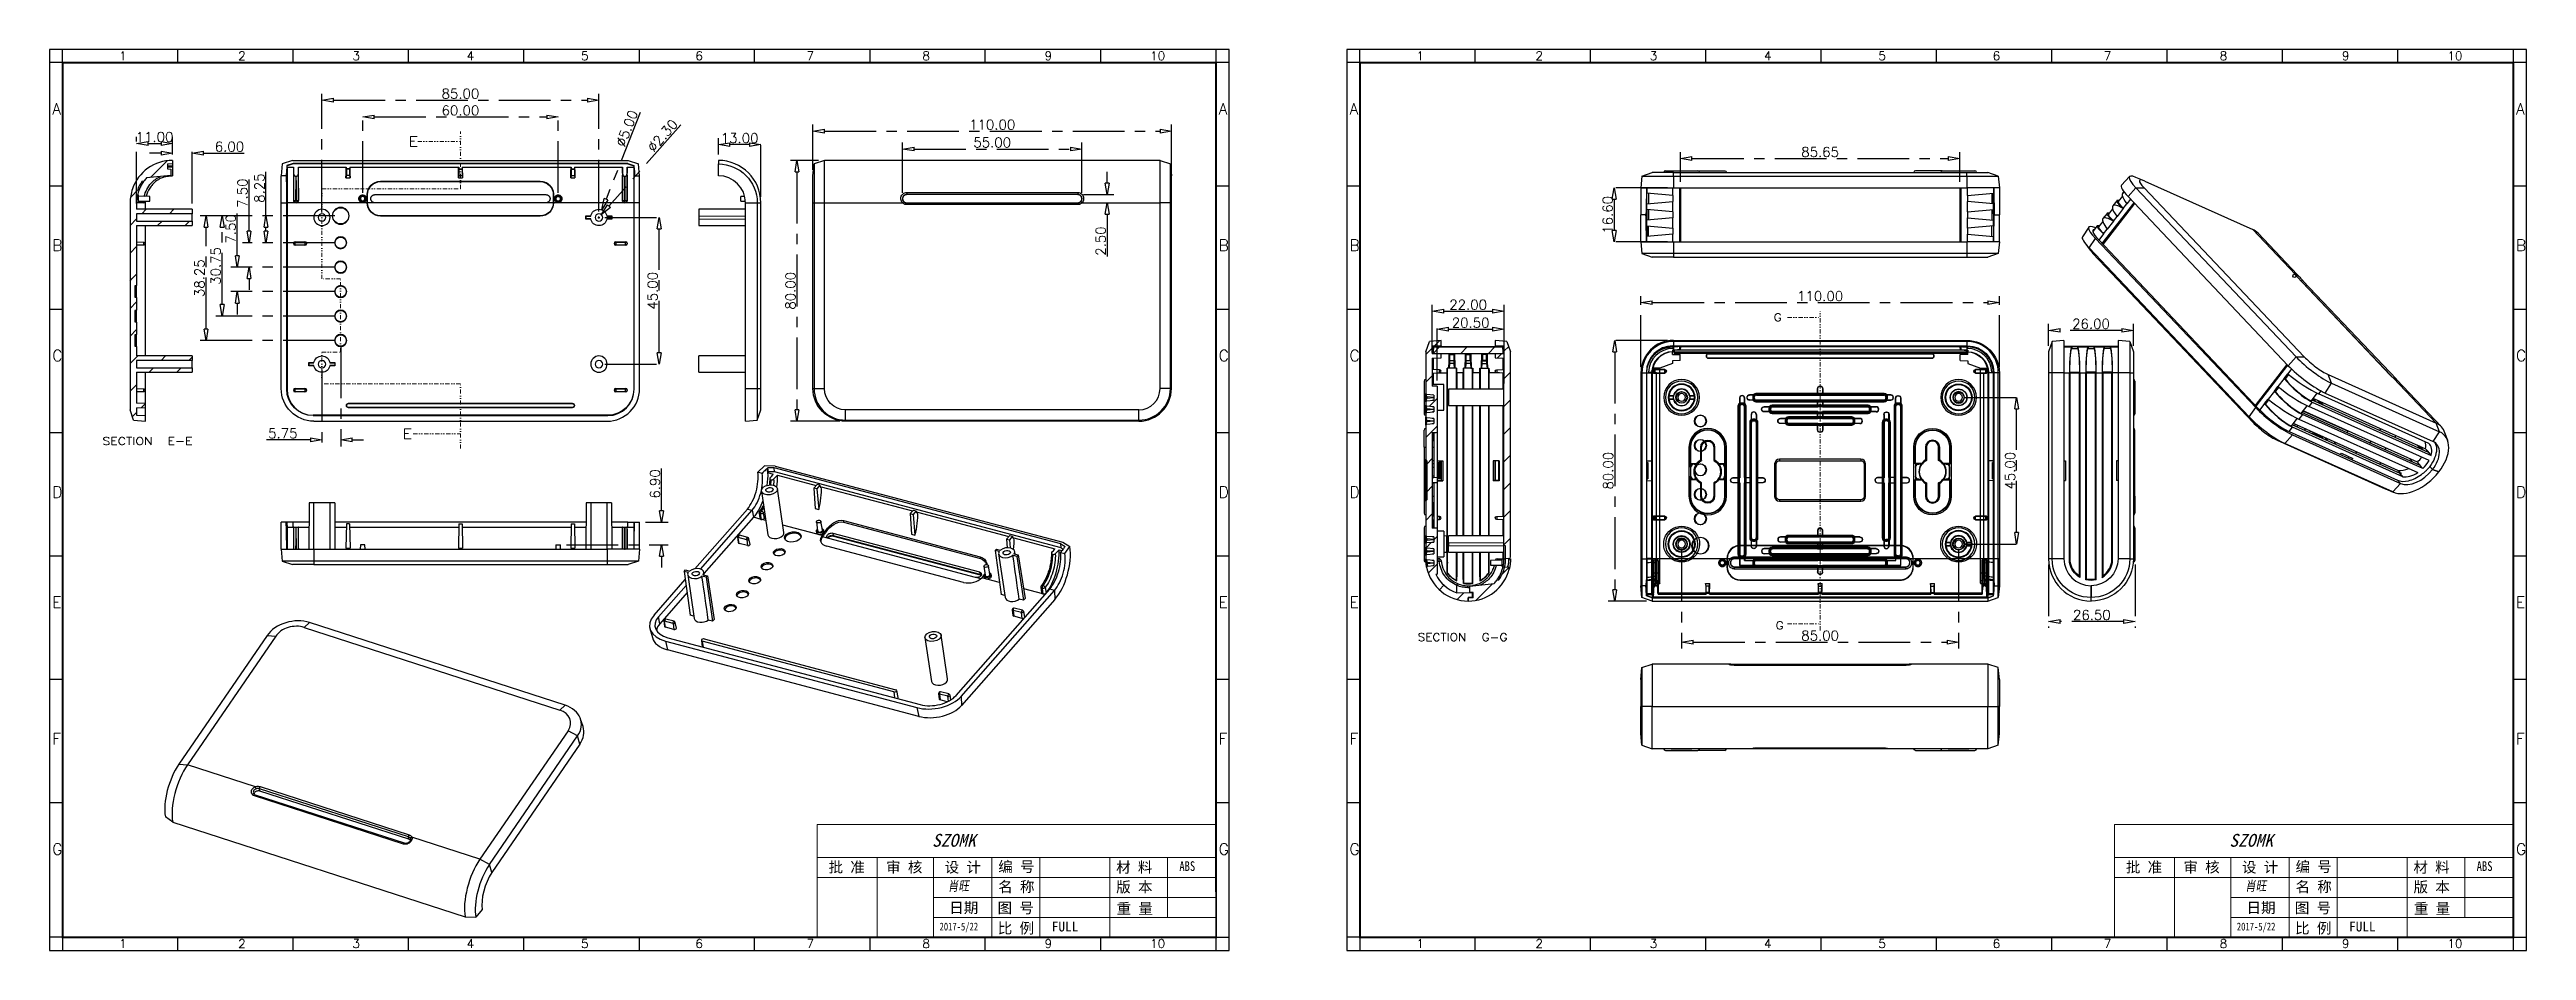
# Model space of a CAD drawing. Header units: millimetres. Extents: x 3683 to 5830, y 1279 to 1555.
# Drawn here: x 4560 to 5320, y 1279 to 1555 of the extents above; entities that cross this region are included whole.
import ezdxf
from ezdxf.lldxf.tags import DXFTag

# ---------------------------------------------------------------- set-up
doc = ezdxf.new("R2010")
doc.units = ezdxf.units.MM
doc.header["$LTSCALE"] = 0.5
doc.linetypes.add('CENTER', pattern=[50.8, 31.75, -6.35, 6.35, -6.35])
doc.linetypes.add('DIVIDE', pattern=[31.75, 12.7, -6.35, 0, -6.35, 0, -6.35])
for name, color, linetype, true_color in [('1', 7, 'Continuous', 0xffffff), ('112', 7, 'Continuous', 0xffffff), ('30', 7, 'Continuous', 0xffffff), ('32', 7, 'Continuous', 0xffffff)]:
    doc.layers.add(name, color=color, linetype=linetype, true_color=true_color)
doc.layers.add('A1_KUANG', color=7, linetype='Continuous')
doc.layers.add('A4_KUANG', color=7, linetype='Continuous')
for name, color, linetype, lineweight in [('BORDER', 4, 'Continuous', 20), ('dim', 82, 'Continuous', 9), ('hatch', 56, 'Continuous', 9)]:
    doc.layers.add(name, color=color, linetype=linetype, lineweight=lineweight)
doc.styles.add('blockfont', font='simplex.shx', dxfattribs={"bigfont": 'bigfont'})
doc.styles.get("Standard").update_dxf_attribs({"font": 'txt', "bigfont": 'gbcbig.shx'})
doc.styles.add('仿宋', font='NSimSun.ttf')
doc.styles.add('黑体', font='SIMHEI.TTF', dxfattribs={"height": 2.5})
tags = doc.linetypes.add('DASHED', pattern=[0.75, 0.5, -0.25]).pattern_tags.tags
tags[6:7] = [DXFTag(74, 4), DXFTag(75, 0), DXFTag(340, '0'), DXFTag(46, 0.0), DXFTag(50, 0.0), DXFTag(44, 0.0), DXFTag(45, 0.0)]
tags[4:5] = [DXFTag(74, 4), DXFTag(75, 0), DXFTag(340, '0'), DXFTag(46, 0.0), DXFTag(50, 0.0), DXFTag(44, 0.0), DXFTag(45, 0.0)]
doc.dimstyles.new('VT-3.00', dxfattribs={"dimtxt": 3, "dimasz": 3.5, "dimexe": 2, "dimexo": 1.8, "dimgap": 0.5, "dimtad": 1, "dimzin": 0, "dimdsep": 46, "dimtxsty": 'Standard', "dimblk": 'CLOSEDBLANK', "dimcen": 0.3, "dimclrd": 1, "dimclre": 1, "dimclrt": 7, "dimadec": 1, "dimazin": 0, "dimtfac": 1, "dimtofl": 0, "dimtmove": 0, "dimatfit": 3, "dimldrblk": 'CLOSEDBLANK', "dimfxl": 0, "dimtolj": 1, "dimtzin": 0, "dimarcsym": 0})

msp = doc.modelspace()

# ---------------------------------------------------------------- texts
at = {"lineweight": 0, "style": '仿宋'}
for s, p in [('批 准', (4798.644, 1302.521)), ('审 核', (4816.303, 1302.521)), ('设 计', (4834.261, 1302.488)), ('编 号', (4850.709, 1302.637)), ('名 称', (4850.709, 1296.492)), ('材 料', (4886.883, 1302.459)), ('版 本', (4886.911, 1296.415)), ('批 准', (5196.743, 1302.521)), ('审 核', (5214.402, 1302.521)), ('设 计', (5232.36, 1302.488)), ('编 号', (5248.808, 1302.637)), ('名 称', (5248.808, 1296.492)), ('材 料', (5284.982, 1302.459)), ('版 本', (5285.01, 1296.415)), ('日期', (4835.674, 1290.071)), ('图 号', (4850.504, 1290.003)), ('重 量', (4887.031, 1289.793)), ('日期', (5233.774, 1290.071)), ('图 号', (5248.604, 1290.003)), ('重 量', (5285.13, 1289.793)), ('比 例', (4850.569, 1283.771)), ('比 例', (5248.668, 1283.771))]:
    msp.add_text(s, height=3.2633, dxfattribs=at).set_placement(p)
at = {"color": 4, "lineweight": 0, "style": '仿宋', "oblique": 10, "width": 0.8}
for p in [(4835.249, 1296.838), (5233.349, 1296.838)]:
    msp.add_text('肖旺', height=2.9832, rotation=1, dxfattribs=at).set_placement(p)
at = {"color": 3, "lineweight": 0, "style": '仿宋', "width": 0.8}
for s, height, p in [('ABS', 2.9832, (4906.287, 1302.966)), ('ABS', 2.9832, (5304.386, 1302.966)), ('2017-5/22', 2.4164, (4832.693, 1284.696)), ('2017-5/22', 2.4164, (5230.793, 1284.696))]:
    msp.add_text(s, height=height, dxfattribs=at).set_placement(p)
at = {"color": 3, "lineweight": 0, "style": '仿宋'}
for p in [(4867.144, 1284.405), (5265.244, 1284.405)]:
    msp.add_text('FULL', height=2.9832, dxfattribs=at).set_placement(p)
at = {"layer": '1', "color": 7, "style": 'blockfont'}
for s, height, width, p in [('E', 3, 1.234, (4669.7, 1525.264)), ('E', 3, 1.234, (4667.853, 1435.588)), ('SECTION ', 2.3813, 1.18, (4575.825, 1433.66)), ('E-E', 2.38, 1.18, (4595.762, 1433.66))]:
    msp.add_text(s, height=height, dxfattribs=dict(at, width=width)).set_placement(p)
at = {"layer": '112', "color": 7, "style": 'blockfont', "width": 1.142}
for s, height, p in [('G', 2.381, (5088.693, 1471.656)), ('SECTION ', 2.3813, (4979.42, 1373.513)), ('G-G', 2.3813, (4999.052, 1373.513)), ('G', 2.381, (5089.27, 1377.11))]:
    msp.add_text(s, height=height, dxfattribs=at).set_placement(p)
at = {"layer": 'BORDER', "color": 1, "lineweight": 0, "style": '黑体', "oblique": 15}
for p in [(4830.376, 1310.39), (5228.476, 1310.39)]:
    msp.add_text('SZOMK', height=3.9434, dxfattribs=at).set_placement(p)

# ---------------------------------------------------------------- blocks, each defined once
blk = doc.blocks.new('A$C3291225B')
at = {"layer": 'A4_KUANG'}
for p, q in [((2.87, 194.15), (2.87, 197.01)), ((28.09, 194.15), (28.09, 197.01)), ((53.32, 194.15), (53.32, 197.01)), ((78.54, 194.15), (78.54, 197.01)), ((103.77, 194.15), (103.77, 197.01)), ((129, 194.15), (129, 197.01)), ((154.22, 194.15), (154.22, 197.01)), ((179.45, 194.15), (179.45, 197.01)), ((204.67, 194.15), (204.67, 197.01)), ((229.9, 194.15), (229.9, 197.01)), ((255.13, 194.15), (255.13, 197.01)), ((255.14, 0), (255.14, 197.01)), ((2.87, 194.15), (0, 194.15)), ((2.87, 194.15), (2.87, 0)), ((258, 194.15), (2.87, 194.15)), ((2.87, 167.16), (0, 167.16)), ((257.99, 167.16), (255.13, 167.16)), ((2.87, 140.18), (0, 140.18)), ((257.99, 140.18), (255.13, 140.18)), ((2.87, 113.2), (0, 113.2)), ((257.99, 113.2), (255.13, 113.2)), ((2.87, 86.22), (0, 86.22)), ((257.99, 86.22), (255.13, 86.22)), ((2.87, 59.24), (0, 59.24)), ((257.99, 59.24), (255.13, 59.24)), ((2.87, 32.25), (0, 32.25)), ((257.99, 32.25), (255.13, 32.25)), ((2.87, 2.87), (0, 2.87)), ((2.87, 2.87), (258, 2.87)), ((28.09, 0), (28.09, 2.87)), ((53.32, 0), (53.32, 2.87)), ((78.54, 0), (78.54, 2.87)), ((103.77, 0), (103.77, 2.87)), ((129, 0), (129, 2.87)), ((154.22, 0), (154.22, 2.87)), ((179.45, 0), (179.45, 2.87)), ((204.67, 0), (204.67, 2.87)), ((229.9, 0), (229.9, 2.87))]:
    blk.add_line(p, q, dxfattribs=at)
at = {"layer": 'A4_KUANG', "color": 8}
blk.add_lwpolyline([(258, 0), (258, 197.01), (0, 197.01), (0, 0)], close=True, dxfattribs=at)
at = {"layer": 'A4_KUANG', "const_width": 0.4}
blk.add_lwpolyline([(2.87, 2.87), (2.87, 194.15), (255.13, 194.15), (255.14, 2.87), (2.87, 2.87)], dxfattribs=at)
at = {"layer": 'A4_KUANG'}
for s, height, p in [('1', 1.91, (15.22, 194.69)), ('2', 1.91, (41.25, 194.69)), ('3', 1.91, (66.25, 194.69)), ('4', 1.91, (91.25, 194.69)), ('5', 1.91, (116.25, 194.69)), ('6', 1.91, (141.26, 194.69)), ('7', 1.91, (165.57, 194.69)), ('8', 1.91, (190.91, 194.69)), ('9', 1.91, (217.64, 194.69)), ('10', 1.91, (240.72, 194.69)), ('A', 2.48, (0.59, 182.82)), ('A', 2.48, (255.71, 182.82)), ('B', 2.48, (0.59, 152.97)), ('B', 2.48, (255.71, 152.97)), ('C', 2.48, (0.59, 128.85)), ('C', 2.48, (255.71, 128.85)), ('D', 2.48, (0.59, 99.01)), ('D', 2.48, (255.71, 99.01)), ('E', 2.48, (0.59, 74.89)), ('E', 2.48, (255.71, 74.89)), ('F', 2.48, (0.59, 45.04)), ('F', 2.48, (255.71, 45.04)), ('G', 2.48, (0.59, 20.93)), ('G', 2.48, (255.71, 20.93)), ('1', 1.91, (15.22, 0.54)), ('2', 1.91, (41.25, 0.54)), ('3', 1.91, (66.25, 0.54)), ('4', 1.91, (91.25, 0.54)), ('5', 1.91, (116.25, 0.54)), ('6', 1.91, (141.26, 0.54)), ('7', 1.91, (165.57, 0.54)), ('8', 1.91, (190.91, 0.54)), ('9', 1.91, (217.64, 0.54)), ('10', 1.91, (240.72, 0.54))]:
    blk.add_text(s, height=height, dxfattribs=at).set_placement(p)
blk = doc.blocks.new('_ClosedBlank')
at = {"color": 0, "linetype": 'ByBlock', "lineweight": -2}
for p, q in [((-1, 0.17), (0, 0)), ((-1, 0.17), (-1, -0.17)), ((0, 0), (-1, -0.17))]:
    blk.add_line(p, q, dxfattribs=at)
blk = doc.blocks.new('*D42')
at = {"layer": 'Defpoints', "color": 0, "linetype": 'CENTER'}
for p in [(9198.93, 3132.08), (9113.93, 3096.1), (9198.93, 3096.1)]:
    blk.add_point(p, dxfattribs=at)
at = {"layer": 'dim', "color": 1, "linetype": 'CENTER', "lineweight": -2}
for p, q in [((9113.93, 3097.9), (9113.93, 3134.08)), ((9117.43, 3132.08), (9195.43, 3132.08)), ((9198.93, 3097.9), (9198.93, 3134.08))]:
    blk.add_line(p, q, dxfattribs=at)
at = {"layer": 'dim', "color": 1, "linetype": 'CENTER', "lineweight": -2, "xscale": 3.5, "yscale": 3.5, "zscale": 3.5, "rotation": 180}
blk.add_blockref('_ClosedBlank', (9113.93, 3132.08), dxfattribs=at)
at = {"layer": 'dim', "color": 1, "linetype": 'CENTER', "lineweight": -2, "xscale": 3.5, "yscale": 3.5, "zscale": 3.5}
blk.add_blockref('_ClosedBlank', (9198.93, 3132.08), dxfattribs=at)
at = {"layer": 'dim', "color": 7, "linetype": 'CENTER', "insert": (9156.43, 3134.08), "char_height": 3, "attachment_point": 5}
blk.add_mtext('\\A1;85.00', dxfattribs=at)
blk = doc.blocks.new('*D43')
at = {"layer": 'Defpoints', "color": 0, "linetype": 'CENTER'}
for p in [(9198.93, 3096.1), (9217.4, 3096.1), (9198.93, 3051.1)]:
    blk.add_point(p, dxfattribs=at)
at = {"layer": 'dim', "color": 1, "linetype": 'CENTER', "lineweight": -2}
for p, q in [((9200.73, 3096.1), (9219.4, 3096.1)), ((9217.4, 3054.6), (9217.4, 3092.6)), ((9200.73, 3051.1), (9219.4, 3051.1))]:
    blk.add_line(p, q, dxfattribs=at)
at = {"layer": 'dim', "color": 1, "linetype": 'CENTER', "lineweight": -2, "xscale": 3.5, "yscale": 3.5, "zscale": 3.5}
for p, rotation in [((9217.4, 3096.1), 90), ((9217.4, 3051.1), 270)]:
    blk.add_blockref('_ClosedBlank', p, dxfattribs=dict(at, rotation=rotation))
at = {"layer": 'dim', "color": 7, "linetype": 'CENTER', "insert": (9215.4, 3073.6), "char_height": 3, "attachment_point": 5, "rotation": 90}
blk.add_mtext('\\A1;45.00', dxfattribs=at)
blk = doc.blocks.new('*D44')
at = {"layer": 'Defpoints', "color": 0, "linetype": 'CENTER'}
for p in [(9119.68, 3058.35), (9113.93, 3051.1), (9113.93, 3027.86)]:
    blk.add_point(p, dxfattribs=at)
at = {"layer": 'dim', "color": 1, "linetype": 'CENTER', "lineweight": -2}
for p, q in [((9119.68, 3056.55), (9119.68, 3025.86)), ((9113.93, 3049.3), (9113.93, 3025.86)), ((9110.43, 3027.86), (9096.93, 3027.86)), ((9123.18, 3027.86), (9126.68, 3027.86))]:
    blk.add_line(p, q, dxfattribs=at)
at = {"layer": 'dim', "color": 1, "linetype": 'CENTER', "lineweight": -2, "xscale": 3.5, "yscale": 3.5, "zscale": 3.5}
blk.add_blockref('_ClosedBlank', (9113.93, 3027.86), dxfattribs=at)
at = {"layer": 'dim', "color": 1, "linetype": 'CENTER', "lineweight": -2, "xscale": 3.5, "yscale": 3.5, "zscale": 3.5, "rotation": 180}
blk.add_blockref('_ClosedBlank', (9119.68, 3027.86), dxfattribs=at)
at = {"layer": 'dim', "color": 7, "linetype": 'CENTER', "insert": (9101.93, 3029.86), "char_height": 3, "attachment_point": 5}
blk.add_mtext('\\A1;5.75', dxfattribs=at)
blk = doc.blocks.new('*D45')
at = {"layer": 'Defpoints', "color": 0, "linetype": 'CENTER'}
for p in [(9096.76, 3096.6), (9119.68, 3096.6), (9119.68, 3088.35)]:
    blk.add_point(p, dxfattribs=at)
at = {"layer": 'dim', "color": 1, "linetype": 'CENTER', "lineweight": -2}
for p, q in [((9096.76, 3096.6), (9096.76, 3110.1)), ((9117.88, 3096.6), (9094.76, 3096.6)), ((9117.88, 3088.35), (9094.76, 3088.35)), ((9096.76, 3091.85), (9096.76, 3093.1))]:
    blk.add_line(p, q, dxfattribs=at)
at = {"layer": 'dim', "color": 1, "linetype": 'CENTER', "lineweight": -2, "xscale": 3.5, "yscale": 3.5, "zscale": 3.5}
for p, rotation in [((9096.76, 3096.6), 90), ((9096.76, 3088.35), 270)]:
    blk.add_blockref('_ClosedBlank', p, dxfattribs=dict(at, rotation=rotation))
at = {"layer": 'dim', "color": 7, "linetype": 'CENTER', "insert": (9094.76, 3105.1), "char_height": 3, "attachment_point": 5, "rotation": 90}
blk.add_mtext('\\A1;8.25', dxfattribs=at)
blk = doc.blocks.new('*D46')
at = {"layer": 'Defpoints', "color": 0, "linetype": 'CENTER'}
for p in [(9091.56, 3088.35), (9119.68, 3088.35), (9119.68, 3080.85)]:
    blk.add_point(p, dxfattribs=at)
at = {"layer": 'dim', "color": 1, "linetype": 'CENTER', "lineweight": -2}
for p, q in [((9091.56, 3091.85), (9091.56, 3108.3)), ((9117.88, 3088.35), (9089.56, 3088.35)), ((9117.88, 3080.85), (9089.56, 3080.85)), ((9091.56, 3077.35), (9091.56, 3073.85))]:
    blk.add_line(p, q, dxfattribs=at)
at = {"layer": 'dim', "color": 1, "linetype": 'CENTER', "lineweight": -2, "xscale": 3.5, "yscale": 3.5, "zscale": 3.5}
for p, rotation in [((9091.56, 3088.35), 270), ((9091.56, 3080.85), 90)]:
    blk.add_blockref('_ClosedBlank', p, dxfattribs=dict(at, rotation=rotation))
at = {"layer": 'dim', "color": 7, "linetype": 'CENTER', "insert": (9089.56, 3103.55), "char_height": 3, "attachment_point": 5, "rotation": 90}
blk.add_mtext('\\A1;7.50', dxfattribs=at)
blk = doc.blocks.new('*D47')
at = {"layer": 'Defpoints', "color": 0, "linetype": 'CENTER'}
for p in [(9087.95, 3080.85), (9119.68, 3080.85), (9119.68, 3073.35)]:
    blk.add_point(p, dxfattribs=at)
at = {"layer": 'dim', "color": 1, "linetype": 'CENTER', "lineweight": -2}
for p, q in [((9087.95, 3084.35), (9087.95, 3097.35)), ((9117.88, 3080.85), (9085.95, 3080.85)), ((9117.88, 3073.35), (9085.95, 3073.35)), ((9087.95, 3069.85), (9087.95, 3066.35))]:
    blk.add_line(p, q, dxfattribs=at)
at = {"layer": 'dim', "color": 1, "linetype": 'CENTER', "lineweight": -2, "xscale": 3.5, "yscale": 3.5, "zscale": 3.5}
for p, rotation in [((9087.95, 3080.85), 270), ((9087.95, 3073.35), 90)]:
    blk.add_blockref('_ClosedBlank', p, dxfattribs=dict(at, rotation=rotation))
at = {"layer": 'dim', "color": 7, "linetype": 'CENTER', "insert": (9085.95, 3092.6), "char_height": 3, "attachment_point": 5, "rotation": 90}
blk.add_mtext('\\A1;7.50', dxfattribs=at)
blk = doc.blocks.new('*D48')
at = {"layer": 'Defpoints', "color": 0, "linetype": 'CENTER'}
for p in [(9083.32, 3096.6), (9119.68, 3096.6), (9119.68, 3065.85)]:
    blk.add_point(p, dxfattribs=at)
at = {"layer": 'dim', "color": 1, "linetype": 'CENTER', "lineweight": -2}
for p, q in [((9117.88, 3096.6), (9081.32, 3096.6)), ((9083.32, 3069.35), (9083.32, 3093.1)), ((9117.88, 3065.85), (9081.32, 3065.85))]:
    blk.add_line(p, q, dxfattribs=at)
at = {"layer": 'dim', "color": 1, "linetype": 'CENTER', "lineweight": -2, "xscale": 3.5, "yscale": 3.5, "zscale": 3.5}
for p, rotation in [((9083.32, 3096.6), 90), ((9083.32, 3065.85), 270)]:
    blk.add_blockref('_ClosedBlank', p, dxfattribs=dict(at, rotation=rotation))
at = {"layer": 'dim', "color": 7, "linetype": 'CENTER', "insert": (9081.32, 3081.22), "char_height": 3, "attachment_point": 5, "rotation": 90}
blk.add_mtext('\\A1;30.75', dxfattribs=at)
blk = doc.blocks.new('*D49')
at = {"layer": 'Defpoints', "color": 0, "linetype": 'CENTER'}
for p in [(9078.36, 3096.6), (9119.68, 3096.6), (9119.68, 3058.35)]:
    blk.add_point(p, dxfattribs=at)
at = {"layer": 'dim', "color": 1, "linetype": 'CENTER', "lineweight": -2}
for p, q in [((9117.88, 3096.6), (9076.36, 3096.6)), ((9078.36, 3061.85), (9078.36, 3093.1)), ((9117.88, 3058.35), (9076.36, 3058.35))]:
    blk.add_line(p, q, dxfattribs=at)
at = {"layer": 'dim', "color": 1, "linetype": 'CENTER', "lineweight": -2, "xscale": 3.5, "yscale": 3.5, "zscale": 3.5}
for p, rotation in [((9078.36, 3096.6), 90), ((9078.36, 3058.35), 270)]:
    blk.add_blockref('_ClosedBlank', p, dxfattribs=dict(at, rotation=rotation))
at = {"layer": 'dim', "color": 7, "linetype": 'CENTER', "insert": (9076.36, 3077.47), "char_height": 3, "attachment_point": 5, "rotation": 90}
blk.add_mtext('\\A1;38.25', dxfattribs=at)
blk = doc.blocks.new('*D50')
at = {"layer": 'Defpoints', "color": 0, "linetype": 'CENTER'}
for p in [(9186.43, 3126.94), (9126.43, 3101.85), (9186.43, 3101.85)]:
    blk.add_point(p, dxfattribs=at)
at = {"layer": 'dim', "color": 1, "linetype": 'CENTER', "lineweight": -2}
for p, q in [((9126.43, 3103.65), (9126.43, 3128.94)), ((9129.93, 3126.94), (9182.93, 3126.94)), ((9186.43, 3103.65), (9186.43, 3128.94))]:
    blk.add_line(p, q, dxfattribs=at)
at = {"layer": 'dim', "color": 1, "linetype": 'CENTER', "lineweight": -2, "xscale": 3.5, "yscale": 3.5, "zscale": 3.5, "rotation": 180}
blk.add_blockref('_ClosedBlank', (9126.43, 3126.94), dxfattribs=at)
at = {"layer": 'dim', "color": 1, "linetype": 'CENTER', "lineweight": -2, "xscale": 3.5, "yscale": 3.5, "zscale": 3.5}
blk.add_blockref('_ClosedBlank', (9186.43, 3126.94), dxfattribs=at)
at = {"layer": 'dim', "color": 7, "linetype": 'CENTER', "insert": (9156.43, 3128.94), "char_height": 3, "attachment_point": 5}
blk.add_mtext('\\A1;60.00', dxfattribs=at)
blk = doc.blocks.new('*D51')
at = {"layer": 'Defpoints', "color": 0, "linetype": 'CENTER'}
for p in [(9374.62, 3122.58), (9264.62, 3108.9), (9374.62, 3108.9)]:
    blk.add_point(p, dxfattribs=at)
at = {"layer": 'dim', "color": 1, "linetype": 'CENTER', "lineweight": -2}
for p, q in [((9264.62, 3110.7), (9264.62, 3124.58)), ((9374.62, 3110.7), (9374.62, 3124.58)), ((9268.12, 3122.58), (9371.12, 3122.58))]:
    blk.add_line(p, q, dxfattribs=at)
at = {"layer": 'dim', "color": 1, "linetype": 'CENTER', "lineweight": -2, "xscale": 3.5, "yscale": 3.5, "zscale": 3.5, "rotation": 180}
blk.add_blockref('_ClosedBlank', (9264.62, 3122.58), dxfattribs=at)
at = {"layer": 'dim', "color": 1, "linetype": 'CENTER', "lineweight": -2, "xscale": 3.5, "yscale": 3.5, "zscale": 3.5}
blk.add_blockref('_ClosedBlank', (9374.62, 3122.58), dxfattribs=at)
at = {"layer": 'dim', "color": 7, "linetype": 'CENTER', "insert": (9319.62, 3124.58), "char_height": 3, "attachment_point": 5}
blk.add_mtext('\\A1;110.00', dxfattribs=at)
blk = doc.blocks.new('*D52')
at = {"layer": 'Defpoints', "color": 0, "linetype": 'CENTER'}
for p in [(9268.12, 3113.6), (9259.7, 3033.6), (9274.62, 3033.6)]:
    blk.add_point(p, dxfattribs=at)
at = {"layer": 'dim', "color": 1, "linetype": 'CENTER', "lineweight": -2}
for p, q in [((9266.32, 3113.6), (9257.7, 3113.6)), ((9259.7, 3110.1), (9259.7, 3037.1)), ((9272.82, 3033.6), (9257.7, 3033.6))]:
    blk.add_line(p, q, dxfattribs=at)
at = {"layer": 'dim', "color": 1, "linetype": 'CENTER', "lineweight": -2, "xscale": 3.5, "yscale": 3.5, "zscale": 3.5}
for p, rotation in [((9259.7, 3113.6), 90), ((9259.7, 3033.6), 270)]:
    blk.add_blockref('_ClosedBlank', p, dxfattribs=dict(at, rotation=rotation))
at = {"layer": 'dim', "color": 7, "linetype": 'CENTER', "insert": (9257.7, 3073.6), "char_height": 3, "attachment_point": 5, "rotation": 90}
blk.add_mtext('\\A1;80.00', dxfattribs=at)
blk = doc.blocks.new('*D53')
at = {"layer": 'Defpoints', "color": 0, "linetype": 'CENTER'}
for p in [(9347.12, 3117.1), (9292.12, 3101.85), (9347.12, 3101.85)]:
    blk.add_point(p, dxfattribs=at)
at = {"layer": 'dim', "color": 1, "linetype": 'CENTER', "lineweight": -2}
for p, q in [((9292.12, 3103.65), (9292.12, 3119.1)), ((9295.62, 3117.1), (9343.62, 3117.1)), ((9347.12, 3103.65), (9347.12, 3119.1))]:
    blk.add_line(p, q, dxfattribs=at)
at = {"layer": 'dim', "color": 1, "linetype": 'CENTER', "lineweight": -2, "xscale": 3.5, "yscale": 3.5, "zscale": 3.5, "rotation": 180}
blk.add_blockref('_ClosedBlank', (9292.12, 3117.1), dxfattribs=at)
at = {"layer": 'dim', "color": 1, "linetype": 'CENTER', "lineweight": -2, "xscale": 3.5, "yscale": 3.5, "zscale": 3.5}
blk.add_blockref('_ClosedBlank', (9347.12, 3117.1), dxfattribs=at)
at = {"layer": 'dim', "color": 7, "linetype": 'CENTER', "insert": (9319.62, 3119.1), "char_height": 3, "attachment_point": 5}
blk.add_mtext('\\A1;55.00', dxfattribs=at)
blk = doc.blocks.new('*D54')
at = {"layer": 'Defpoints', "color": 0, "linetype": 'CENTER'}
for p in [(9345.87, 3103.1), (9345.87, 3100.6), (9354.91, 3100.6)]:
    blk.add_point(p, dxfattribs=at)
at = {"layer": 'dim', "color": 1, "linetype": 'CENTER', "lineweight": -2}
for p, q in [((9354.91, 3106.6), (9354.91, 3110.1)), ((9347.67, 3103.1), (9356.91, 3103.1)), ((9347.67, 3100.6), (9356.91, 3100.6)), ((9354.91, 3097.1), (9354.91, 3084.1))]:
    blk.add_line(p, q, dxfattribs=at)
at = {"layer": 'dim', "color": 1, "linetype": 'CENTER', "lineweight": -2, "xscale": 3.5, "yscale": 3.5, "zscale": 3.5}
for p, rotation in [((9354.91, 3103.1), 270), ((9354.91, 3100.6), 90)]:
    blk.add_blockref('_ClosedBlank', p, dxfattribs=dict(at, rotation=rotation))
at = {"layer": 'dim', "color": 7, "linetype": 'CENTER', "insert": (9352.91, 3088.85), "char_height": 3, "attachment_point": 5, "rotation": 90}
blk.add_mtext('\\A1;2.50', dxfattribs=at)
blk = doc.blocks.new('*D55')
at = {"layer": 'Defpoints', "color": 0, "linetype": 'CENTER'}
for p in [(9068.06, 3118.8), (9068.06, 3113.6), (9057.06, 3098.6)]:
    blk.add_point(p, dxfattribs=at)
at = {"layer": 'dim', "color": 1, "linetype": 'CENTER', "lineweight": -2}
for p, q in [((9057.06, 3100.4), (9057.06, 3120.8)), ((9060.56, 3118.8), (9064.56, 3118.8)), ((9068.06, 3115.4), (9068.06, 3120.8))]:
    blk.add_line(p, q, dxfattribs=at)
at = {"layer": 'dim', "color": 1, "linetype": 'CENTER', "lineweight": -2, "xscale": 3.5, "yscale": 3.5, "zscale": 3.5, "rotation": 180}
blk.add_blockref('_ClosedBlank', (9057.06, 3118.8), dxfattribs=at)
at = {"layer": 'dim', "color": 1, "linetype": 'CENTER', "lineweight": -2, "xscale": 3.5, "yscale": 3.5, "zscale": 3.5}
blk.add_blockref('_ClosedBlank', (9068.06, 3118.8), dxfattribs=at)
at = {"layer": 'dim', "color": 7, "linetype": 'CENTER', "insert": (9062.56, 3120.8), "char_height": 3, "attachment_point": 5}
blk.add_mtext('\\A1;11.00', dxfattribs=at)
blk = doc.blocks.new('*D56')
at = {"layer": 'Defpoints', "color": 0, "linetype": 'CENTER'}
for p in [(9068.06, 3113.6), (9074.06, 3115.83), (9074.06, 3098.6)]:
    blk.add_point(p, dxfattribs=at)
at = {"layer": 'dim', "color": 1, "linetype": 'CENTER', "lineweight": -2}
for p, q in [((9068.06, 3115.4), (9068.06, 3117.83)), ((9074.06, 3100.4), (9074.06, 3117.83)), ((9064.56, 3115.83), (9061.06, 3115.83)), ((9077.56, 3115.83), (9090.06, 3115.83))]:
    blk.add_line(p, q, dxfattribs=at)
at = {"layer": 'dim', "color": 1, "linetype": 'CENTER', "lineweight": -2, "xscale": 3.5, "yscale": 3.5, "zscale": 3.5}
blk.add_blockref('_ClosedBlank', (9068.06, 3115.83), dxfattribs=at)
at = {"layer": 'dim', "color": 1, "linetype": 'CENTER', "lineweight": -2, "xscale": 3.5, "yscale": 3.5, "zscale": 3.5, "rotation": 180}
blk.add_blockref('_ClosedBlank', (9074.06, 3115.83), dxfattribs=at)
at = {"layer": 'dim', "color": 7, "linetype": 'CENTER', "insert": (9085.56, 3117.83), "char_height": 3, "attachment_point": 5}
blk.add_mtext('\\A1;6.00', dxfattribs=at)
blk = doc.blocks.new('*D57')
at = {"layer": 'Defpoints', "color": 0, "linetype": 'CENTER'}
for p in [(9235.61, 3118.45), (9235.61, 3113.6), (9248.61, 3100.6)]:
    blk.add_point(p, dxfattribs=at)
at = {"layer": 'dim', "color": 1, "linetype": 'CENTER', "lineweight": -2}
for p, q in [((9235.61, 3115.4), (9235.61, 3120.45)), ((9245.11, 3118.45), (9239.11, 3118.45)), ((9248.61, 3102.4), (9248.61, 3120.45))]:
    blk.add_line(p, q, dxfattribs=at)
at = {"layer": 'dim', "color": 1, "linetype": 'CENTER', "lineweight": -2, "xscale": 3.5, "yscale": 3.5, "zscale": 3.5, "rotation": 180}
blk.add_blockref('_ClosedBlank', (9235.61, 3118.45), dxfattribs=at)
at = {"layer": 'dim', "color": 1, "linetype": 'CENTER', "lineweight": -2, "xscale": 3.5, "yscale": 3.5, "zscale": 3.5}
blk.add_blockref('_ClosedBlank', (9248.61, 3118.45), dxfattribs=at)
at = {"layer": 'dim', "color": 7, "linetype": 'CENTER', "insert": (9242.11, 3120.45), "char_height": 3, "attachment_point": 5}
blk.add_mtext('\\A1;13.00', dxfattribs=at)
blk = doc.blocks.new('*D58')
at = {"layer": 'Defpoints', "color": 0, "linetype": 'CENTER'}
for p in [(9211.43, 3002.59), (9218.15, 3002.59), (9187.13, 2995.69)]:
    blk.add_point(p, dxfattribs=at)
at = {"layer": 'dim', "color": 1, "linetype": 'CENTER', "lineweight": -2}
for p, q in [((9218.15, 3006.09), (9218.15, 3019.09)), ((9213.23, 3002.59), (9220.15, 3002.59)), ((9188.93, 2995.69), (9220.15, 2995.69)), ((9218.15, 2992.19), (9218.15, 2988.69))]:
    blk.add_line(p, q, dxfattribs=at)
at = {"layer": 'dim', "color": 1, "linetype": 'CENTER', "lineweight": -2, "xscale": 3.5, "yscale": 3.5, "zscale": 3.5}
for p, rotation in [((9218.15, 3002.59), 270), ((9218.15, 2995.69), 90)]:
    blk.add_blockref('_ClosedBlank', p, dxfattribs=dict(at, rotation=rotation))
at = {"layer": 'dim', "color": 7, "linetype": 'CENTER', "insert": (9216.15, 3014.34), "char_height": 3, "attachment_point": 5, "rotation": 90}
blk.add_mtext('\\A1;6.90', dxfattribs=at)
blk = doc.blocks.new('*D59')
at = {"layer": 'Defpoints', "color": 0, "linetype": 'CENTER'}
for p in [(9628.68, 3069.97), (9518.68, 3048.4), (9628.68, 3048.4)]:
    blk.add_point(p, dxfattribs=at)
at = {"layer": 'dim', "color": 1, "linetype": 'CENTER', "lineweight": -2}
for p, q in [((9518.68, 3050.2), (9518.68, 3071.97)), ((9628.68, 3050.2), (9628.68, 3071.97)), ((9522.18, 3069.97), (9625.18, 3069.97))]:
    blk.add_line(p, q, dxfattribs=at)
at = {"layer": 'dim', "color": 1, "linetype": 'CENTER', "lineweight": -2, "xscale": 3.5, "yscale": 3.5, "zscale": 3.5, "rotation": 180}
blk.add_blockref('_ClosedBlank', (9518.68, 3069.97), dxfattribs=at)
at = {"layer": 'dim', "color": 1, "linetype": 'CENTER', "lineweight": -2, "xscale": 3.5, "yscale": 3.5, "zscale": 3.5}
blk.add_blockref('_ClosedBlank', (9628.68, 3069.97), dxfattribs=at)
at = {"layer": 'dim', "color": 7, "linetype": 'CENTER', "insert": (9573.68, 3071.97), "char_height": 3, "attachment_point": 5}
blk.add_mtext('\\A1;110.00', dxfattribs=at)
blk = doc.blocks.new('*D60')
at = {"layer": 'Defpoints', "color": 0, "linetype": 'CENTER'}
for p in [(9528.68, 3058.4), (9510.64, 2978.4), (9522.18, 2978.4)]:
    blk.add_point(p, dxfattribs=at)
at = {"layer": 'dim', "color": 1, "linetype": 'CENTER', "lineweight": -2}
for p, q in [((9526.88, 3058.4), (9508.64, 3058.4)), ((9510.64, 3054.9), (9510.64, 2981.9)), ((9520.38, 2978.4), (9508.64, 2978.4))]:
    blk.add_line(p, q, dxfattribs=at)
at = {"layer": 'dim', "color": 1, "linetype": 'CENTER', "lineweight": -2, "xscale": 3.5, "yscale": 3.5, "zscale": 3.5}
for p, rotation in [((9510.64, 3058.4), 90), ((9510.64, 2978.4), 270)]:
    blk.add_blockref('_ClosedBlank', p, dxfattribs=dict(at, rotation=rotation))
at = {"layer": 'dim', "color": 7, "linetype": 'CENTER', "insert": (9508.64, 3018.4), "char_height": 3, "attachment_point": 5, "rotation": 90}
blk.add_mtext('\\A1;80.00', dxfattribs=at)
blk = doc.blocks.new('*D61')
at = {"layer": 'Defpoints', "color": 0, "linetype": 'CENTER'}
for p in [(9198.17, 3095.24), (9199.69, 3096.96)]:
    blk.add_point(p, dxfattribs=at)
at = {"layer": 'dim', "color": 1, "linetype": 'CENTER', "lineweight": -2}
for p, q in [((9224.07, 3124.57), (9202, 3099.58)), ((9198.63, 3096.1), (9199.23, 3096.1)), ((9198.93, 3095.8), (9198.93, 3096.4))]:
    blk.add_line(p, q, dxfattribs=at)
at = {"layer": 'dim', "color": 1, "linetype": 'CENTER', "lineweight": -2, "xscale": 3.5, "yscale": 3.5, "zscale": 3.5, "rotation": 228.5582415939083}
blk.add_blockref('_ClosedBlank', (9199.69, 3096.96), dxfattribs=at)
at = {"layer": 'dim', "color": 7, "linetype": 'CENTER', "insert": (9218.43, 3121.21), "char_height": 3, "attachment_point": 5, "rotation": 48.55824}
blk.add_mtext('\\A1;∅2.30', dxfattribs=at)
blk = doc.blocks.new('*D62')
at = {"layer": 'Defpoints', "color": 0, "linetype": 'CENTER'}
for p in [(9198.01, 3093.77), (9199.84, 3098.43)]:
    blk.add_point(p, dxfattribs=at)
at = {"layer": 'dim', "color": 1, "linetype": 'CENTER', "lineweight": -2}
for p, q in [((9211.55, 3128.28), (9201.12, 3101.68)), ((9198.63, 3096.1), (9199.23, 3096.1)), ((9198.93, 3095.8), (9198.93, 3096.4))]:
    blk.add_line(p, q, dxfattribs=at)
at = {"layer": 'dim', "color": 1, "linetype": 'CENTER', "lineweight": -2, "xscale": 3.5, "yscale": 3.5, "zscale": 3.5, "rotation": 248.5849533207467}
blk.add_blockref('_ClosedBlank', (9199.84, 3098.43), dxfattribs=at)
at = {"layer": 'dim', "color": 7, "linetype": 'CENTER', "insert": (9207.5, 3123.43), "char_height": 3, "attachment_point": 5, "rotation": 68.58495}
blk.add_mtext('\\A1;∅5.00', dxfattribs=at)
blk = doc.blocks.new('*D63')
at = {"layer": 'Defpoints', "color": 0, "linetype": 'CENTER'}
for p in [(9531.18, 2995.9), (9616.18, 2995.9), (9616.18, 2965.81)]:
    blk.add_point(p, dxfattribs=at)
at = {"layer": 'dim', "color": 1, "linetype": 'CENTER', "lineweight": -2}
for p, q in [((9531.18, 2994.1), (9531.18, 2963.81)), ((9616.18, 2994.1), (9616.18, 2963.81)), ((9534.68, 2965.81), (9612.68, 2965.81))]:
    blk.add_line(p, q, dxfattribs=at)
at = {"layer": 'dim', "color": 1, "linetype": 'CENTER', "lineweight": -2, "xscale": 3.5, "yscale": 3.5, "zscale": 3.5, "rotation": 180}
blk.add_blockref('_ClosedBlank', (9531.18, 2965.81), dxfattribs=at)
at = {"layer": 'dim', "color": 1, "linetype": 'CENTER', "lineweight": -2, "xscale": 3.5, "yscale": 3.5, "zscale": 3.5}
blk.add_blockref('_ClosedBlank', (9616.18, 2965.81), dxfattribs=at)
at = {"layer": 'dim', "color": 7, "linetype": 'CENTER', "insert": (9573.68, 2967.81), "char_height": 3, "attachment_point": 5}
blk.add_mtext('\\A1;85.00', dxfattribs=at)
blk = doc.blocks.new('*D64')
at = {"layer": 'Defpoints', "color": 0, "linetype": 'CENTER'}
for p in [(9616.18, 3040.9), (9633.98, 3040.9), (9616.18, 2995.9)]:
    blk.add_point(p, dxfattribs=at)
at = {"layer": 'dim', "color": 1, "linetype": 'CENTER', "lineweight": -2}
for p, q in [((9617.98, 3040.9), (9635.98, 3040.9)), ((9633.98, 2999.4), (9633.98, 3037.4)), ((9617.98, 2995.9), (9635.98, 2995.9))]:
    blk.add_line(p, q, dxfattribs=at)
at = {"layer": 'dim', "color": 1, "linetype": 'CENTER', "lineweight": -2, "xscale": 3.5, "yscale": 3.5, "zscale": 3.5}
for p, rotation in [((9633.98, 3040.9), 90), ((9633.98, 2995.9), 270)]:
    blk.add_blockref('_ClosedBlank', p, dxfattribs=dict(at, rotation=rotation))
at = {"layer": 'dim', "color": 7, "linetype": 'CENTER', "insert": (9631.98, 3018.4), "char_height": 3, "attachment_point": 5, "rotation": 90}
blk.add_mtext('\\A1;45.00', dxfattribs=at)
blk = doc.blocks.new('*D65')
at = {"layer": 'Defpoints', "color": 0, "linetype": 'CENTER'}
for p in [(9643.8, 3061.46), (9643.8, 3054.9), (9669.8, 3054.9)]:
    blk.add_point(p, dxfattribs=at)
at = {"layer": 'dim', "color": 1, "linetype": 'CENTER', "lineweight": -2}
for p, q in [((9643.8, 3056.7), (9643.8, 3063.46)), ((9669.8, 3056.7), (9669.8, 3063.46)), ((9666.3, 3061.46), (9647.3, 3061.46))]:
    blk.add_line(p, q, dxfattribs=at)
at = {"layer": 'dim', "color": 1, "linetype": 'CENTER', "lineweight": -2, "xscale": 3.5, "yscale": 3.5, "zscale": 3.5, "rotation": 180}
blk.add_blockref('_ClosedBlank', (9643.8, 3061.46), dxfattribs=at)
at = {"layer": 'dim', "color": 1, "linetype": 'CENTER', "lineweight": -2, "xscale": 3.5, "yscale": 3.5, "zscale": 3.5}
blk.add_blockref('_ClosedBlank', (9669.8, 3061.46), dxfattribs=at)
at = {"layer": 'dim', "color": 7, "linetype": 'CENTER', "insert": (9656.8, 3063.46), "char_height": 3, "attachment_point": 5}
blk.add_mtext('\\A1;26.00', dxfattribs=at)
blk = doc.blocks.new('*D66')
at = {"layer": 'Defpoints', "color": 0, "linetype": 'CENTER'}
for p in [(9643.8, 2991.4), (9670.3, 2991.4), (9643.8, 2972.15)]:
    blk.add_point(p, dxfattribs=at)
at = {"layer": 'dim', "color": 1, "linetype": 'CENTER', "lineweight": -2}
for p, q in [((9643.8, 2989.6), (9643.8, 2970.15)), ((9670.3, 2989.6), (9670.3, 2970.15)), ((9666.8, 2972.15), (9647.3, 2972.15))]:
    blk.add_line(p, q, dxfattribs=at)
at = {"layer": 'dim', "color": 1, "linetype": 'CENTER', "lineweight": -2, "xscale": 3.5, "yscale": 3.5, "zscale": 3.5, "rotation": 180}
blk.add_blockref('_ClosedBlank', (9643.8, 2972.15), dxfattribs=at)
at = {"layer": 'dim', "color": 1, "linetype": 'CENTER', "lineweight": -2, "xscale": 3.5, "yscale": 3.5, "zscale": 3.5}
blk.add_blockref('_ClosedBlank', (9670.3, 2972.15), dxfattribs=at)
at = {"layer": 'dim', "color": 7, "linetype": 'CENTER', "insert": (9657.05, 2974.15), "char_height": 3, "attachment_point": 5}
blk.add_mtext('\\A1;26.50', dxfattribs=at)
blk = doc.blocks.new('*D67')
at = {"layer": 'Defpoints', "color": 0, "linetype": 'CENTER'}
for p in [(9476.67, 3061.8), (9456.17, 3044.32), (9476.67, 3043.4)]:
    blk.add_point(p, dxfattribs=at)
at = {"layer": 'dim', "color": 1, "linetype": 'CENTER', "lineweight": -2}
for p, q in [((9456.17, 3046.12), (9456.17, 3063.8)), ((9476.67, 3045.2), (9476.67, 3063.8)), ((9459.67, 3061.8), (9473.17, 3061.8))]:
    blk.add_line(p, q, dxfattribs=at)
at = {"layer": 'dim', "color": 1, "linetype": 'CENTER', "lineweight": -2, "xscale": 3.5, "yscale": 3.5, "zscale": 3.5, "rotation": 180}
blk.add_blockref('_ClosedBlank', (9456.17, 3061.8), dxfattribs=at)
at = {"layer": 'dim', "color": 1, "linetype": 'CENTER', "lineweight": -2, "xscale": 3.5, "yscale": 3.5, "zscale": 3.5}
blk.add_blockref('_ClosedBlank', (9476.67, 3061.8), dxfattribs=at)
at = {"layer": 'dim', "color": 7, "linetype": 'CENTER', "insert": (9466.42, 3063.8), "char_height": 3, "attachment_point": 5}
blk.add_mtext('\\A1;20.50', dxfattribs=at)
blk = doc.blocks.new('*D68')
at = {"layer": 'Defpoints', "color": 0, "linetype": 'CENTER'}
for p in [(9476.67, 3067.32), (9476.67, 3056.6), (9454.67, 3052.9)]:
    blk.add_point(p, dxfattribs=at)
at = {"layer": 'dim', "color": 1, "linetype": 'CENTER', "lineweight": -2}
for p, q in [((9454.67, 3054.7), (9454.67, 3069.32)), ((9458.17, 3067.32), (9473.17, 3067.32)), ((9476.67, 3058.4), (9476.67, 3069.32))]:
    blk.add_line(p, q, dxfattribs=at)
at = {"layer": 'dim', "color": 1, "linetype": 'CENTER', "lineweight": -2, "xscale": 3.5, "yscale": 3.5, "zscale": 3.5, "rotation": 180}
blk.add_blockref('_ClosedBlank', (9454.67, 3067.32), dxfattribs=at)
at = {"layer": 'dim', "color": 1, "linetype": 'CENTER', "lineweight": -2, "xscale": 3.5, "yscale": 3.5, "zscale": 3.5}
blk.add_blockref('_ClosedBlank', (9476.67, 3067.32), dxfattribs=at)
at = {"layer": 'dim', "color": 7, "linetype": 'CENTER', "insert": (9465.67, 3069.32), "char_height": 3, "attachment_point": 5}
blk.add_mtext('\\A1;22.00', dxfattribs=at)
blk = doc.blocks.new('*D69')
at = {"layer": 'Defpoints', "color": 0, "linetype": 'CENTER'}
for p in [(9616.5, 3114.18), (9530.85, 3105.21), (9616.5, 3105.21)]:
    blk.add_point(p, dxfattribs=at)
at = {"layer": 'dim', "color": 1, "linetype": 'CENTER', "lineweight": -2}
for p, q in [((9530.85, 3107.01), (9530.85, 3116.18)), ((9534.35, 3114.18), (9613, 3114.18)), ((9616.5, 3107.01), (9616.5, 3116.18))]:
    blk.add_line(p, q, dxfattribs=at)
at = {"layer": 'dim', "color": 1, "linetype": 'CENTER', "lineweight": -2, "xscale": 3.5, "yscale": 3.5, "zscale": 3.5, "rotation": 180}
blk.add_blockref('_ClosedBlank', (9530.85, 3114.18), dxfattribs=at)
at = {"layer": 'dim', "color": 1, "linetype": 'CENTER', "lineweight": -2, "xscale": 3.5, "yscale": 3.5, "zscale": 3.5}
blk.add_blockref('_ClosedBlank', (9616.5, 3114.18), dxfattribs=at)
at = {"layer": 'dim', "color": 7, "linetype": 'CENTER', "insert": (9573.68, 3116.18), "char_height": 3, "attachment_point": 5}
blk.add_mtext('\\A1;85.65', dxfattribs=at)
blk = doc.blocks.new('*D70')
at = {"layer": 'Defpoints', "color": 0, "linetype": 'CENTER'}
for p in [(9528.68, 3105.21), (9510.48, 3088.61), (9528.68, 3088.61)]:
    blk.add_point(p, dxfattribs=at)
at = {"layer": 'dim', "color": 1, "linetype": 'CENTER', "lineweight": -2}
for p, q in [((9526.88, 3105.21), (9508.48, 3105.21)), ((9510.48, 3101.71), (9510.48, 3092.11)), ((9526.88, 3088.61), (9508.48, 3088.61))]:
    blk.add_line(p, q, dxfattribs=at)
at = {"layer": 'dim', "color": 1, "linetype": 'CENTER', "lineweight": -2, "xscale": 3.5, "yscale": 3.5, "zscale": 3.5}
for p, rotation in [((9510.48, 3105.21), 90), ((9510.48, 3088.61), 270)]:
    blk.add_blockref('_ClosedBlank', p, dxfattribs=dict(at, rotation=rotation))
at = {"layer": 'dim', "color": 7, "linetype": 'CENTER', "insert": (9508.48, 3096.91), "char_height": 3, "attachment_point": 5, "rotation": 90}
blk.add_mtext('\\A1;16.60', dxfattribs=at)

# ---------------------------------------------------------------- dimensions: what is measured, and where the dimension line sits
at = {"layer": 'dim', "linetype": 'CENTER'}
for base, p1, p2, picture, middle in [((4728.168, 1539.446), (4643.168, 1503.468), (4728.168, 1503.468), '*D42', (4685.668, 1539.446)), ((4715.668, 1534.313), (4655.668, 1509.218), (4715.668, 1509.218), '*D50', (4685.668, 1534.313))]:
    dim = msp.add_linear_dim(base=base, p1=p1, p2=p2, dimstyle='VT-3.00', dxfattribs=at)
    dim.commit()
    dim.dimension.update_dxf_attribs({"geometry": picture, "text_midpoint": middle, "dimtype": 128, "insert": (-4470.759, -1592.63)})
for p1, p2, picture, middle in [((4727.256, 1501.141), (4729.081, 1505.796), '*D62', (4738.6, 1530.066)), ((4727.407, 1502.606), (4728.929, 1504.33), '*D61', (4749.17, 1527.255))]:
    dim = msp.add_diameter_dim_2p(p1=p1, p2=p2, dimstyle='VT-3.00', dxfattribs=at)
    dim.commit()
    dim.dimension.update_dxf_attribs({"geometry": picture, "text_midpoint": middle, "dimtype": 131, "insert": (-4470.759, -1592.63)})
for base, p1, p2, picture, middle in [((4597.302, 1526.175), (4586.302, 1505.968), (4597.302, 1520.968), '*D55', (4591.802, 1528.175)), ((4764.847, 1525.817), (4777.847, 1507.968), (4764.847, 1520.968), '*D57', (4771.347, 1527.817)), ((4903.862, 1529.951), (4793.862, 1516.268), (4903.862, 1516.268), '*D51', (4848.862, 1531.951)), ((4876.362, 1524.469), (4821.362, 1509.218), (4876.362, 1509.219), '*D53', (4848.862, 1526.469)), ((4603.302, 1523.204), (4597.302, 1520.968), (4603.302, 1505.968), '*D56', (4614.802, 1525.204)), ((5145.741, 1521.552), (5060.093, 1512.576), (5145.741, 1512.576), '*D69', (5102.917, 1523.552)), ((5005.907, 1474.695), (4983.907, 1460.268), (5005.907, 1463.968), '*D68', (4994.907, 1476.695)), ((5157.917, 1477.344), (5047.917, 1455.768), (5157.917, 1455.768), '*D59', (5102.917, 1479.344)), ((5005.907, 1469.17), (4985.407, 1451.687), (5005.907, 1450.768), '*D67', (4995.657, 1471.17)), ((5173.04, 1468.831), (5199.04, 1462.268), (5173.04, 1462.268), '*D65', (5186.04, 1470.831)), ((4643.168, 1435.233), (4648.918, 1465.718), (4643.168, 1458.468), '*D44', (4631.168, 1437.233)), ((5145.417, 1373.183), (5060.417, 1403.268), (5145.417, 1403.268), '*D63', (5102.917, 1375.183)), ((5173.04, 1379.521), (5199.54, 1398.768), (5173.04, 1398.768), '*D66', (5186.29, 1381.521))]:
    dim = msp.add_linear_dim(base=base, p1=p1, p2=p2, dimstyle='VT-3.00', dxfattribs=at)
    dim.commit()
    dim.dimension.update_dxf_attribs({"geometry": picture, "text_midpoint": middle, "insert": (-4470.759, -1592.63)})
for base, p1, p2, picture, middle in [((4788.939, 1440.968), (4797.362, 1520.968), (4803.862, 1440.968), '*D52', (4786.939, 1480.968)), ((4625.998, 1503.968), (4648.918, 1495.718), (4648.918, 1503.968), '*D45', (4623.998, 1512.468)), ((4884.149, 1507.968), (4875.112, 1510.468), (4875.112, 1507.968), '*D54', (4882.149, 1496.218)), ((5039.725, 1495.976), (5057.917, 1512.576), (5057.917, 1495.976), '*D70', (5037.725, 1504.276)), ((4607.6, 1503.968), (4648.918, 1465.718), (4648.918, 1503.968), '*D49', (4605.6, 1484.843)), ((4612.562, 1503.968), (4648.918, 1473.218), (4648.918, 1503.968), '*D48', (4610.562, 1488.593)), ((4617.188, 1488.218), (4648.918, 1480.718), (4648.918, 1488.218), '*D47', (4615.188, 1499.968)), ((4746.642, 1503.468), (4728.168, 1458.468), (4728.168, 1503.468), '*D43', (4744.642, 1480.968)), ((5039.878, 1385.768), (5057.917, 1465.768), (5051.417, 1385.768), '*D60', (5037.878, 1425.768)), ((5163.22, 1448.268), (5145.417, 1403.268), (5145.417, 1448.268), '*D64', (5161.22, 1425.768)), ((4747.388, 1409.962), (4716.368, 1403.062), (4740.668, 1409.962), '*D58', (4745.388, 1421.712))]:
    dim = msp.add_linear_dim(base=base, p1=p1, p2=p2, angle=90, dimstyle='VT-3.00', dxfattribs=at)
    dim.commit()
    dim.dimension.update_dxf_attribs({"geometry": picture, "text_midpoint": middle, "insert": (-4470.759, -1592.63)})
dim = msp.add_linear_dim(base=(4620.8, 1495.718), p1=(4648.918, 1488.218), p2=(4648.918, 1495.718), angle=90, dimstyle='VT-3.00', dxfattribs=at)
dim.commit()
dim.dimension.update_dxf_attribs({"geometry": '*D46', "text_midpoint": (4620.8, 1510.915), "dimtype": 128, "insert": (-4470.759, -1592.63)})

# ---------------------------------------------------------------- linework, layer by layer
at = {"color": 2}
for p, q in [((4590.515, 1515.707), (4595.679, 1520.867)), ((4584.405, 1509.603), (4587.022, 1512.218)), ((4587.904, 1504.618), (4589.256, 1505.968)), ((4596.394, 1504.618), (4597.745, 1505.968)), ((4584.302, 1501.019), (4586.302, 1503.017)), ((4592.74, 1500.968), (4594.092, 1502.318)), ((4601.23, 1500.968), (4602.581, 1502.318)), ((4584.302, 1492.538), (4586.302, 1494.536)), ((4584.302, 1484.057), (4584.838, 1484.593)), ((4584.838, 1484.593), (4586.302, 1486.055)), ((4584.302, 1475.576), (4586.302, 1477.574)), ((4584.302, 1467.095), (4586.302, 1469.093)), ((4584.302, 1458.614), (4586.658, 1460.968)), ((4593.797, 1459.618), (4595.148, 1460.968)), ((4602.286, 1459.618), (4603.302, 1460.633)), ((4981.907, 1461.413), (4983.907, 1463.411)), ((4984.157, 1461.768), (4986.159, 1463.768)), ((4984.485, 1463.989), (4986.234, 1465.736)), ((4992.646, 1461.768), (4994.648, 1463.768)), ((5001.136, 1461.768), (5003.138, 1463.768)), ((5003.808, 1460.342), (5005.108, 1461.64)), ((5005.907, 1462.439), (5007.353, 1463.883)), ((4584.302, 1450.133), (4586.302, 1452.131)), ((4590.143, 1455.968), (4591.494, 1457.318)), ((4598.632, 1455.968), (4599.984, 1457.318)), ((4981.907, 1452.932), (4983.907, 1454.93)), ((5005.907, 1453.958), (5007.907, 1455.956)), ((4587.773, 1445.12), (4589.002, 1446.347)), ((4982.974, 1445.517), (4985.407, 1447.948)), ((5005.907, 1445.477), (5007.907, 1447.475)), ((4585.021, 1442.37), (4586.302, 1443.65)), ((4981.907, 1435.97), (4985.407, 1439.467)), ((5005.907, 1436.996), (5007.907, 1438.994)), ((4982.207, 1427.789), (4983.907, 1429.487)), ((5005.907, 1428.514), (5007.907, 1430.512)), ((5005.907, 1420.033), (5007.907, 1422.031)), ((4982.207, 1419.308), (4983.907, 1421.006)), ((4981.907, 1410.527), (4983.907, 1412.525)), ((5005.907, 1411.552), (5007.907, 1413.55)), ((4981.987, 1402.126), (4983.688, 1403.825)), ((4984.407, 1404.543), (4985.407, 1405.542)), ((5005.907, 1403.071), (5007.907, 1405.069)), ((4982.684, 1394.341), (4985.407, 1397.061)), ((4997.298, 1385.99), (5002.418, 1391.105)), ((5005.323, 1394.007), (5007.387, 1396.069)), ((4986.065, 1389.238), (4987.481, 1390.653)), ((4991.529, 1386.215), (4993.607, 1388.291))]:
    msp.add_line(p, q, dxfattribs=at)
at = {"lineweight": 0, "ltscale": 0.5}
for p, q in [((4795.168, 1317.266), (4795.168, 1282.593)), ((5193.268, 1317.266), (5193.268, 1282.593)), ((4813.525, 1307.068), (4813.525, 1282.593)), ((4830.861, 1307.068), (4830.861, 1282.593)), ((4848.707, 1307.068), (4848.707, 1282.593)), ((4863.494, 1307.068), (4863.494, 1282.593)), ((4884.909, 1307.068), (4884.909, 1282.593)), ((5211.624, 1307.068), (5211.624, 1282.593)), ((5228.96, 1307.068), (5228.96, 1282.593)), ((5246.807, 1307.068), (5246.807, 1282.593)), ((5261.593, 1307.068), (5261.593, 1282.593)), ((5283.009, 1307.068), (5283.009, 1282.593))]:
    msp.add_line(p, q, dxfattribs=at)
at = {"lineweight": 0}
for p, q in [((4795.168, 1317.266), (4917.548, 1317.266)), ((5193.268, 1317.266), (5315.647, 1317.266)), ((4795.168, 1307.068), (4917.548, 1307.068)), ((4795.168, 1300.949), (4917.548, 1300.949)), ((4902.679, 1307.068), (4902.679, 1288.712)), ((5193.268, 1307.068), (5315.647, 1307.068)), ((5193.268, 1300.949), (5315.647, 1300.949)), ((5300.779, 1307.068), (5300.779, 1288.712)), ((4848.707, 1294.831), (4830.861, 1294.831)), ((4848.707, 1294.831), (4917.548, 1294.831)), ((5246.807, 1294.831), (5228.96, 1294.831)), ((5246.807, 1294.831), (5315.647, 1294.831)), ((4830.861, 1288.712), (4917.548, 1288.712)), ((5228.96, 1288.712), (5315.647, 1288.712)), ((4917.548, 1282.593), (4795.168, 1282.593)), ((5315.647, 1282.593), (5193.268, 1282.593))]:
    msp.add_line(p, q, dxfattribs=at)
at = {"layer": '112', "color": 7}
for p, q in [((4597.302, 1520.968), (4597.302, 1520.047)), ((4634.168, 1520.968), (4630.984, 1519.876)), ((4634.168, 1520.968), (4737.168, 1520.968)), ((4737.168, 1520.968), (4740.353, 1519.876)), ((4764.847, 1520.968), (4764.847, 1519.876)), ((4797.362, 1520.968), (4794.178, 1519.876)), ((4797.362, 1507.968), (4797.362, 1520.968)), ((4900.362, 1520.968), (4797.362, 1520.968)), ((4900.362, 1520.968), (4903.546, 1519.876)), ((4900.362, 1507.968), (4900.362, 1520.968)), ((4588.503, 1514.57), (4587.928, 1514.468)), ((4596.802, 1516.368), (4589.367, 1515.587)), ((4595.802, 1519.968), (4597.302, 1520.047)), ((4595.802, 1519.968), (4595.802, 1518.368)), ((4595.802, 1519.328), (4597.302, 1519.393)), ((4595.802, 1518.368), (4596.802, 1518.316)), ((4596.802, 1518.316), (4596.802, 1516.368)), ((4597.302, 1520.047), (4597.302, 1519.393)), ((4597.302, 1519.393), (4597.302, 1518.872)), ((4630.984, 1519.876), (4630.668, 1516.268)), ((4630.668, 1507.968), (4630.668, 1516.268)), ((4632.216, 1516.268), (4630.668, 1516.268)), ((4634.322, 1520.047), (4632.416, 1519.393)), ((4632.416, 1519.393), (4632.416, 1518.872)), ((4632.468, 1519.328), (4632.416, 1519.393)), ((4634.335, 1519.968), (4632.468, 1519.328)), ((4632.468, 1518.865), (4632.468, 1519.328)), ((4632.468, 1518.865), (4634.468, 1518.865)), ((4634.335, 1519.968), (4634.322, 1520.047)), ((4737.015, 1520.047), (4634.322, 1520.047)), ((4737.002, 1519.968), (4634.335, 1519.968)), ((4635.157, 1516.132), (4635.28, 1516.132)), ((4635.968, 1518.865), (4650.651, 1518.865)), ((4650.668, 1516.368), (4650.539, 1515.587)), ((4650.539, 1515.587), (4651.798, 1515.587)), ((4650.651, 1518.865), (4650.651, 1518.368)), ((4650.668, 1518.316), (4650.651, 1518.368)), ((4651.686, 1518.368), (4650.651, 1518.368)), ((4650.668, 1518.316), (4650.668, 1516.368)), ((4651.668, 1518.316), (4650.668, 1518.316)), ((4651.668, 1516.368), (4650.668, 1516.368)), ((4651.668, 1518.316), (4651.686, 1518.368)), ((4651.668, 1518.316), (4651.668, 1516.368)), ((4651.668, 1516.368), (4651.798, 1515.587)), ((4651.686, 1518.865), (4651.686, 1518.368)), ((4651.686, 1518.865), (4685.151, 1518.865)), ((4661.168, 1514.57), (4710.168, 1514.57)), ((4661.168, 1514.57), (4661.168, 1514.468)), ((4661.168, 1514.468), (4710.168, 1514.468)), ((4685.168, 1516.368), (4685.039, 1515.587)), ((4685.039, 1515.587), (4686.298, 1515.587)), ((4685.151, 1518.865), (4685.151, 1518.368)), ((4685.168, 1518.316), (4685.151, 1518.368)), ((4685.151, 1518.368), (4686.186, 1518.368)), ((4685.168, 1518.316), (4685.168, 1516.368)), ((4685.168, 1518.316), (4686.168, 1518.316)), ((4685.168, 1516.368), (4686.168, 1516.368)), ((4686.168, 1518.316), (4686.186, 1518.368)), ((4686.168, 1518.316), (4686.168, 1516.368)), ((4686.168, 1516.368), (4686.298, 1515.587)), ((4686.186, 1518.865), (4686.186, 1518.368)), ((4686.186, 1518.865), (4719.651, 1518.865)), ((4710.168, 1514.57), (4710.168, 1514.468)), ((4719.668, 1516.368), (4719.539, 1515.587)), ((4719.539, 1515.587), (4720.798, 1515.587)), ((4719.651, 1518.865), (4719.651, 1518.368)), ((4719.668, 1518.316), (4719.651, 1518.368)), ((4719.651, 1518.368), (4720.686, 1518.368)), ((4719.668, 1518.316), (4719.668, 1516.368)), ((4719.668, 1518.316), (4720.668, 1518.316)), ((4719.668, 1516.368), (4720.668, 1516.368)), ((4720.668, 1518.316), (4720.686, 1518.368)), ((4720.668, 1518.316), (4720.668, 1516.368)), ((4720.668, 1516.368), (4720.798, 1515.587)), ((4720.686, 1518.865), (4720.686, 1518.368)), ((4720.686, 1518.865), (4735.368, 1518.865)), ((4736.057, 1516.132), (4736.18, 1516.132)), ((4736.868, 1518.865), (4738.868, 1518.865)), ((4737.002, 1519.968), (4737.015, 1520.047)), ((4737.002, 1519.968), (4738.868, 1519.328)), ((4737.015, 1520.047), (4738.921, 1519.393)), ((4738.868, 1519.328), (4738.921, 1519.393)), ((4738.868, 1519.328), (4738.868, 1518.865)), ((4738.921, 1519.393), (4738.921, 1518.872)), ((4739.121, 1516.268), (4740.668, 1516.268)), ((4740.668, 1516.268), (4740.353, 1519.876)), ((4740.668, 1507.968), (4740.668, 1516.268)), ((4764.847, 1516.268), (4764.847, 1519.876)), ((4793.862, 1516.268), (4794.178, 1519.876)), ((4793.862, 1507.968), (4793.862, 1516.268)), ((4794.178, 1519.876), (4794.178, 1507.968)), ((4903.546, 1507.968), (4903.546, 1519.876)), ((4903.546, 1519.876), (4903.862, 1516.268)), ((4903.862, 1507.968), (4903.862, 1516.268)), ((5048.233, 1516.185), (5047.917, 1512.576)), ((5047.917, 1512.576), (5057.917, 1512.576)), ((5047.917, 1512.576), (5047.917, 1504.276)), ((5048.233, 1516.185), (5051.417, 1517.276)), ((5048.233, 1516.185), (5057.917, 1516.185)), ((5049.717, 1512.576), (5049.717, 1510.887)), ((5057.917, 1517.276), (5051.417, 1517.276)), ((5055.417, 1517.776), (5065.417, 1517.776)), ((5057.717, 1510.187), (5057.717, 1512.577)), ((5057.917, 1517.276), (5147.917, 1517.276)), ((5057.917, 1516.185), (5057.917, 1517.276)), ((5057.917, 1516.185), (5057.917, 1512.576)), ((5057.917, 1516.185), (5147.917, 1516.185)), ((5057.917, 1512.576), (5147.917, 1512.576)), ((5059.717, 1512.576), (5059.717, 1495.977)), ((5059.917, 1512.576), (5059.917, 1495.977)), ((5060.093, 1512.576), (5060.093, 1495.977)), ((5065.417, 1517.776), (5073.667, 1517.776)), ((5140.417, 1517.776), (5132.167, 1517.776)), ((5140.417, 1517.776), (5150.417, 1517.776)), ((5145.741, 1512.576), (5145.741, 1495.977)), ((5145.917, 1512.576), (5145.917, 1495.977)), ((5146.117, 1512.576), (5146.117, 1495.977)), ((5147.917, 1516.185), (5147.917, 1517.276)), ((5147.917, 1517.276), (5154.417, 1517.276)), ((5147.917, 1516.185), (5157.601, 1516.185)), ((5147.917, 1516.185), (5147.917, 1512.576)), ((5157.917, 1512.576), (5147.917, 1512.576)), ((5148.117, 1510.187), (5148.117, 1512.577)), ((5157.601, 1516.185), (5154.417, 1517.276)), ((5156.117, 1512.576), (5156.117, 1510.887)), ((5157.601, 1516.185), (5157.917, 1512.576)), ((5157.917, 1512.576), (5157.917, 1504.276)), ((5197.808, 1516.026), (5195.384, 1513.427)), ((5197.437, 1509.869), (5199.795, 1512.581)), ((5199.795, 1512.581), (5202.306, 1512.595)), ((5199.795, 1512.581), (5248.949, 1460.696)), ((5202.324, 1514.737), (5199.822, 1515.772)), ((5251.459, 1460.71), (5202.306, 1512.595)), ((5202.537, 1514.645), (5235.693, 1499.763)), ((4584.302, 1507.968), (4584.302, 1484.593)), ((4588.435, 1508.005), (4586.302, 1507.968)), ((4586.302, 1507.968), (4586.302, 1505.968)), ((4589.002, 1507.968), (4586.302, 1507.968)), ((4603.302, 1505.968), (4586.302, 1505.968)), ((4590.402, 1509.918), (4586.902, 1509.979)), ((4586.902, 1508.457), (4590.402, 1508.518)), ((4589.002, 1505.968), (4589.002, 1507.968)), ((4590.402, 1508.518), (4590.402, 1509.918)), ((4603.302, 1505.968), (4603.302, 1504.618)), ((4630.668, 1507.968), (4632.374, 1507.968)), ((4630.668, 1450.968), (4630.668, 1507.968)), ((4632.374, 1507.968), (4632.468, 1507.968)), ((4632.374, 1450.768), (4632.374, 1507.968)), ((4635.218, 1507.968), (4632.468, 1507.968)), ((4632.468, 1507.968), (4632.468, 1450.768)), ((4634.505, 1508.718), (4634.468, 1508.718)), ((4635.218, 1508.005), (4635.218, 1508.562)), ((4635.218, 1508.005), (4635.218, 1507.968)), ((4657.08, 1507.968), (4635.218, 1507.968)), ((4635.968, 1508.718), (4635.931, 1508.718)), ((4657.08, 1510.472), (4657.168, 1510.468)), ((4657.08, 1507.968), (4657.168, 1507.968)), ((4659.418, 1507.968), (4657.168, 1507.968)), ((4659.418, 1510.468), (4711.918, 1510.468)), ((4711.918, 1507.968), (4659.418, 1507.968)), ((4714.168, 1507.968), (4711.918, 1507.968)), ((4714.257, 1510.472), (4714.168, 1510.468)), ((4714.256, 1507.968), (4714.168, 1507.968)), ((4736.118, 1507.968), (4714.256, 1507.968)), ((4735.368, 1508.718), (4735.405, 1508.718)), ((4736.118, 1508.005), (4736.118, 1508.562)), ((4736.118, 1508.005), (4736.118, 1507.968)), ((4738.868, 1507.968), (4736.118, 1507.968)), ((4736.831, 1508.718), (4736.868, 1508.718)), ((4738.963, 1507.968), (4738.868, 1507.968)), ((4738.868, 1507.968), (4738.868, 1450.768)), ((4740.668, 1507.968), (4738.963, 1507.968)), ((4738.963, 1450.768), (4738.963, 1507.968)), ((4740.668, 1450.968), (4740.668, 1507.968)), ((4758.847, 1505.968), (4758.847, 1503.879)), ((4773.147, 1505.968), (4758.847, 1505.968)), ((4772.9, 1509.938), (4771.747, 1509.918)), ((4771.747, 1508.518), (4771.747, 1509.918)), ((4771.747, 1508.518), (4773.13, 1508.494)), ((4773.147, 1507.968), (4776.755, 1507.968)), ((4773.147, 1450.968), (4773.147, 1507.968)), ((4776.755, 1507.968), (4776.755, 1450.968)), ((4776.755, 1507.968), (4777.847, 1507.968)), ((4777.847, 1450.968), (4777.847, 1507.968)), ((4793.862, 1507.968), (4794.178, 1507.968)), ((4793.862, 1450.968), (4793.862, 1507.968)), ((4794.178, 1507.968), (4797.362, 1507.968)), ((4794.178, 1507.968), (4794.178, 1450.968)), ((4797.362, 1450.968), (4797.362, 1507.968)), ((4797.362, 1507.968), (4821.312, 1507.968)), ((4821.672, 1508.315), (4821.312, 1507.968)), ((4822.612, 1511.139), (4875.112, 1511.139)), ((4822.612, 1511.139), (4822.612, 1510.517)), ((4875.112, 1510.517), (4822.612, 1510.517)), ((4822.612, 1510.468), (4822.612, 1510.517)), ((4875.112, 1510.468), (4822.612, 1510.468)), ((4822.612, 1507.968), (4822.612, 1507.914)), ((4822.612, 1507.968), (4875.112, 1507.968)), ((4822.612, 1507.914), (4822.612, 1507.415)), ((4822.612, 1507.914), (4875.112, 1507.914)), ((4875.112, 1507.415), (4822.612, 1507.415)), ((4875.112, 1511.139), (4875.112, 1510.517)), ((4875.112, 1510.468), (4875.112, 1510.517)), ((4875.112, 1507.968), (4875.112, 1507.914)), ((4875.112, 1507.914), (4875.112, 1507.415)), ((4876.412, 1507.968), (4876.052, 1508.314)), ((4876.412, 1507.968), (4900.362, 1507.968)), ((4900.362, 1450.968), (4900.362, 1507.968)), ((4903.546, 1507.968), (4900.362, 1507.968)), ((4903.546, 1450.968), (4903.546, 1507.968)), ((4903.862, 1507.968), (4903.546, 1507.968)), ((4903.862, 1450.968), (4903.862, 1507.968)), ((5057.717, 1510.187), (5049.717, 1510.887)), ((5049.717, 1507.666), (5049.717, 1510.887)), ((5049.717, 1507.666), (5057.717, 1508.366)), ((5049.717, 1505.887), (5049.717, 1507.666)), ((5057.717, 1505.187), (5049.717, 1505.887)), ((5049.717, 1505.887), (5049.717, 1502.666)), ((5050.22, 1510.843), (5050.22, 1507.71)), ((5050.22, 1505.843), (5050.22, 1502.71)), ((5057.717, 1510.187), (5057.717, 1508.366)), ((5057.717, 1505.187), (5057.717, 1508.366)), ((5057.717, 1505.187), (5057.717, 1503.366)), ((5148.117, 1510.187), (5156.117, 1510.887)), ((5148.117, 1510.187), (5148.117, 1508.366)), ((5148.117, 1505.187), (5148.117, 1508.366)), ((5156.117, 1507.666), (5148.117, 1508.366)), ((5148.117, 1505.187), (5156.117, 1505.887)), ((5148.117, 1505.187), (5148.117, 1503.366)), ((5155.614, 1510.843), (5155.614, 1507.71)), ((5155.614, 1505.843), (5155.614, 1502.71)), ((5156.117, 1507.666), (5156.117, 1510.887)), ((5156.117, 1505.887), (5156.117, 1507.666)), ((5156.117, 1505.887), (5156.117, 1502.666)), ((5189.502, 1495.432), (5199.251, 1507.954)), ((5189.738, 1495.183), (5199.487, 1507.705)), ((5192.662, 1506.118), (5191.364, 1504.451)), ((5193.963, 1508.603), (5192.708, 1506.992)), ((5195.953, 1506.203), (5194.036, 1503.741)), ((5195.676, 1509.99), (5194.378, 1508.323)), ((5196.132, 1511.39), (5195.722, 1510.864)), ((5195.953, 1506.203), (5197.05, 1507.612)), ((5198.189, 1509.075), (5197.05, 1507.612)), ((5246.59, 1457.985), (5197.437, 1509.869)), ((4586.302, 1504.618), (4586.302, 1502.318)), ((4603.302, 1504.618), (4586.302, 1504.618)), ((4586.302, 1502.318), (4603.302, 1502.318)), ((4586.302, 1500.968), (4586.302, 1484.593)), ((4586.302, 1500.968), (4603.302, 1500.968)), ((4589.002, 1460.969), (4589.002, 1500.967)), ((4603.302, 1503.468), (4603.302, 1504.618)), ((4603.302, 1502.318), (4603.302, 1503.468)), ((4603.302, 1502.318), (4603.302, 1500.968)), ((4661.168, 1503.88), (4661.168, 1503.968)), ((4710.168, 1503.968), (4661.168, 1503.968)), ((4710.168, 1503.88), (4661.168, 1503.88)), ((4710.168, 1503.88), (4710.168, 1503.968)), ((4724.257, 1503.879), (4724.168, 1503.968)), ((4724.168, 1502.968), (4724.168, 1503.968)), ((4724.168, 1503.968), (4725.719, 1503.968)), ((4724.257, 1503.057), (4724.168, 1502.968)), ((4725.719, 1502.968), (4724.168, 1502.968)), ((4724.257, 1503.879), (4725.702, 1503.879)), ((4724.257, 1503.057), (4724.257, 1503.879)), ((4725.702, 1503.057), (4724.257, 1503.057)), ((4730.618, 1503.968), (4732.168, 1503.968)), ((4732.168, 1502.968), (4730.618, 1502.968)), ((4730.634, 1503.879), (4732.079, 1503.879)), ((4732.079, 1503.057), (4730.634, 1503.057)), ((4732.079, 1503.879), (4732.168, 1503.968)), ((4732.079, 1503.879), (4732.079, 1503.057)), ((4732.079, 1503.057), (4732.168, 1502.968)), ((4732.168, 1503.968), (4732.168, 1502.968)), ((4758.847, 1503.879), (4773.147, 1503.954)), ((4758.847, 1503.879), (4758.847, 1503.057)), ((4758.847, 1503.057), (4773.147, 1502.982)), ((4758.847, 1503.057), (4758.847, 1500.968)), ((4758.847, 1500.968), (4773.147, 1500.968)), ((5049.465, 1504.276), (5047.917, 1504.276)), ((5049.465, 1504.276), (5047.917, 1504.276)), ((5047.917, 1495.976), (5047.917, 1504.276)), ((5049.655, 1504.276), (5049.717, 1504.276)), ((5057.717, 1503.366), (5049.717, 1502.666)), ((5049.717, 1500.887), (5049.717, 1502.666)), ((5049.717, 1500.887), (5057.717, 1500.187)), ((5049.717, 1500.887), (5049.717, 1497.666)), ((5057.717, 1498.366), (5049.717, 1497.666)), ((5049.717, 1495.976), (5049.717, 1497.666)), ((5050.22, 1497.71), (5050.22, 1500.843)), ((5057.717, 1500.187), (5057.717, 1503.366)), ((5057.717, 1500.187), (5057.717, 1498.366)), ((5057.717, 1495.976), (5057.717, 1498.366)), ((5148.117, 1500.187), (5148.117, 1503.366)), ((5148.117, 1503.366), (5156.117, 1502.666)), ((5156.117, 1500.887), (5148.117, 1500.187)), ((5148.117, 1500.187), (5148.117, 1498.366)), ((5148.117, 1495.976), (5148.117, 1498.366)), ((5148.117, 1498.366), (5156.117, 1497.666)), ((5155.614, 1497.71), (5155.614, 1500.843)), ((5156.117, 1504.276), (5156.18, 1504.276)), ((5156.117, 1500.887), (5156.117, 1502.666)), ((5156.117, 1500.887), (5156.117, 1497.666)), ((5156.117, 1495.976), (5156.117, 1497.666)), ((5156.369, 1504.276), (5157.917, 1504.276)), ((5156.369, 1504.276), (5157.917, 1504.276)), ((5157.917, 1495.976), (5157.917, 1504.276)), ((5185.337, 1500.522), (5183.412, 1497.535)), ((5187.935, 1500.861), (5186.586, 1499.128)), ((5189.648, 1502.247), (5188.35, 1500.58)), ((5189.925, 1498.46), (5188.44, 1496.553)), ((5190.949, 1504.732), (5189.695, 1503.121)), ((5189.925, 1498.46), (5191.022, 1499.87)), ((5192.939, 1502.331), (5191.022, 1499.87)), ((5192.939, 1502.331), (5194.036, 1503.741)), ((5235.693, 1499.763), (5248.773, 1485.956)), ((5251.036, 1484.133), (5237.294, 1498.638)), ((4586.302, 1496.015), (4588.509, 1495.938)), ((4588.51, 1494.998), (4586.302, 1494.921)), ((4588.518, 1494.999), (4588.518, 1495.938)), ((4634.968, 1495.938), (4634.968, 1496.015)), ((4634.968, 1496.015), (4637.968, 1496.015)), ((4634.968, 1494.998), (4634.968, 1495.938)), ((4634.968, 1495.938), (4637.968, 1495.938)), ((4637.968, 1494.999), (4634.968, 1494.999)), ((4634.968, 1494.921), (4634.968, 1494.998)), ((4637.968, 1494.921), (4634.968, 1494.921)), ((4637.968, 1496.015), (4637.968, 1495.938)), ((4637.968, 1495.938), (4637.968, 1494.998)), ((4637.968, 1494.998), (4637.968, 1494.921)), ((4733.368, 1496.015), (4733.368, 1495.938)), ((4733.368, 1496.015), (4736.368, 1496.015)), ((4733.368, 1495.938), (4733.368, 1494.998)), ((4733.368, 1495.938), (4736.368, 1495.938)), ((4736.368, 1494.999), (4733.368, 1494.999)), ((4733.368, 1494.998), (4733.368, 1494.921)), ((4736.368, 1494.921), (4733.368, 1494.921)), ((4736.368, 1495.938), (4736.368, 1496.015)), ((4736.368, 1494.998), (4736.368, 1495.938)), ((4736.368, 1494.921), (4736.368, 1494.998)), ((5047.917, 1495.976), (5048.233, 1492.368)), ((5047.917, 1495.976), (5057.917, 1495.976)), ((5057.917, 1492.368), (5048.233, 1492.368)), ((5048.233, 1492.368), (5051.417, 1491.276)), ((5057.917, 1491.276), (5051.417, 1491.276)), ((5057.917, 1495.976), (5147.917, 1495.976)), ((5057.917, 1495.976), (5057.917, 1492.368)), ((5147.917, 1492.368), (5057.917, 1492.368)), ((5057.917, 1492.368), (5057.917, 1491.276)), ((5057.917, 1491.276), (5147.917, 1491.276)), ((5147.917, 1495.976), (5147.917, 1492.368)), ((5157.917, 1495.976), (5147.917, 1495.976)), ((5157.601, 1492.368), (5147.917, 1492.368)), ((5147.917, 1492.368), (5147.917, 1491.276)), ((5147.917, 1491.276), (5154.417, 1491.276)), ((5157.601, 1492.368), (5154.417, 1491.276)), ((5157.917, 1495.976), (5157.601, 1492.368)), ((5184.152, 1495.644), (5185.769, 1493.473)), ((5185.439, 1494.141), (5187.43, 1497.017)), ((5234.592, 1442.256), (5185.439, 1494.141)), ((5185.439, 1494.141), (5186.633, 1492.464)), ((5235.786, 1440.579), (5186.633, 1492.464)), ((5236.584, 1445.132), (5187.43, 1497.017)), ((5237.685, 1444.571), (5188.313, 1496.687)), ((4584.302, 1484.593), (4584.302, 1462.093)), ((4586.302, 1482.556), (4585.802, 1482.468)), ((4585.802, 1482.468), (4585.802, 1478.968)), ((4586.302, 1484.593), (4586.302, 1482.556)), ((4586.302, 1480.718), (4586.302, 1482.556)), ((5277.834, 1455.085), (5249.161, 1485.351)), ((5277.896, 1455.042), (5249.223, 1485.308)), ((5251.091, 1484.075), (5279.763, 1453.809)), ((4585.802, 1478.968), (4586.302, 1478.88)), ((4586.302, 1475.056), (4585.802, 1474.968)), ((4585.802, 1474.968), (4585.802, 1471.468)), ((4586.302, 1478.88), (4586.302, 1480.718)), ((4586.302, 1478.88), (4586.302, 1475.056)), ((4586.302, 1473.218), (4586.302, 1475.056)), ((4585.802, 1471.468), (4586.302, 1471.38)), ((4586.302, 1467.556), (4585.802, 1467.468)), ((4585.802, 1467.468), (4585.802, 1463.968)), ((4586.302, 1471.38), (4586.302, 1473.218)), ((4586.302, 1471.38), (4586.302, 1467.556)), ((4586.302, 1465.718), (4586.302, 1467.556)), ((4584.302, 1462.093), (4584.302, 1452.468)), ((4585.802, 1463.968), (4586.302, 1463.88)), ((4586.302, 1463.88), (4586.302, 1465.718)), ((4586.302, 1463.88), (4586.302, 1462.093)), ((4586.302, 1462.093), (4586.302, 1460.968)), ((4603.302, 1460.968), (4586.302, 1460.968)), ((4586.302, 1459.618), (4586.302, 1457.318)), ((4603.302, 1459.618), (4586.302, 1459.618)), ((4603.302, 1460.968), (4603.302, 1459.618)), ((4603.302, 1458.468), (4603.302, 1459.618)), ((4758.847, 1458.468), (4758.847, 1460.968)), ((4773.147, 1460.968), (4758.847, 1460.968)), ((4981.907, 1462.268), (4982.999, 1465.453)), ((4981.907, 1462.268), (4981.907, 1449.486)), ((4986.607, 1465.768), (4982.999, 1465.453)), ((4986.607, 1464.063), (4983.907, 1463.968)), ((4983.907, 1463.968), (4983.907, 1461.668)), ((4986.607, 1461.574), (4983.907, 1461.668)), ((4983.907, 1460.268), (4986.607, 1460.363)), ((4983.907, 1460.268), (4983.907, 1451.74)), ((4984.14, 1463.838), (5005.673, 1463.838)), ((4984.333, 1463.768), (4984.157, 1462.768)), ((4984.157, 1462.768), (4984.157, 1461.768)), ((4984.157, 1461.768), (5005.657, 1461.768)), ((4984.157, 1461.66), (4984.157, 1461.768)), ((4984.157, 1456.807), (4984.157, 1460.277)), ((4984.236, 1461.657), (4984.236, 1461.768)), ((4984.236, 1456.804), (4984.236, 1460.28)), ((4984.333, 1463.768), (5005.481, 1463.768)), ((4986.607, 1464.063), (4986.607, 1465.768)), ((4986.607, 1464.063), (4986.607, 1463.838)), ((4986.607, 1460.363), (4986.607, 1461.574)), ((4989.231, 1461.468), (4989.231, 1461.768)), ((4989.231, 1461.468), (4989.311, 1461.387)), ((4989.231, 1461.468), (4990.583, 1461.468)), ((4989.311, 1459.605), (4989.231, 1459.525)), ((4989.231, 1459.525), (4989.231, 1458.688)), ((4990.583, 1459.525), (4989.231, 1459.525)), ((4989.311, 1459.605), (4989.311, 1461.387)), ((4989.311, 1461.387), (4990.503, 1461.387)), ((4989.311, 1459.605), (4990.503, 1459.605)), ((4990.503, 1461.387), (4990.583, 1461.468)), ((4990.503, 1461.387), (4990.503, 1459.605)), ((4990.583, 1459.525), (4990.503, 1459.605)), ((4990.583, 1461.768), (4990.583, 1461.468)), ((4990.583, 1458.688), (4990.583, 1459.525)), ((4994.231, 1461.468), (4994.231, 1461.768)), ((4994.231, 1461.468), (4994.311, 1461.387)), ((4994.231, 1461.468), (4995.583, 1461.468)), ((4994.311, 1459.605), (4994.231, 1459.525)), ((4994.231, 1459.525), (4994.231, 1458.688)), ((4995.583, 1459.525), (4994.231, 1459.525)), ((4994.311, 1461.387), (4995.503, 1461.387)), ((4994.311, 1459.605), (4994.311, 1461.387)), ((4994.311, 1459.605), (4995.503, 1459.605)), ((4995.583, 1461.468), (4995.503, 1461.387)), ((4995.503, 1459.605), (4995.503, 1461.387)), ((4995.503, 1459.605), (4995.583, 1459.525)), ((4995.583, 1461.468), (4995.583, 1461.768)), ((4995.583, 1459.525), (4995.583, 1458.688)), ((4999.231, 1461.768), (4999.231, 1461.468)), ((4999.311, 1461.387), (4999.231, 1461.468)), ((5000.583, 1461.468), (4999.231, 1461.468)), ((4999.231, 1459.525), (4999.311, 1459.605)), ((4999.231, 1458.688), (4999.231, 1459.525)), ((4999.231, 1459.525), (5000.583, 1459.525)), ((4999.311, 1461.387), (4999.311, 1459.605)), ((5000.503, 1461.387), (4999.311, 1461.387)), ((5000.503, 1459.605), (4999.311, 1459.605)), ((5000.583, 1461.468), (5000.503, 1461.387)), ((5000.503, 1459.605), (5000.503, 1461.387)), ((5000.503, 1459.605), (5000.583, 1459.525)), ((5000.583, 1461.468), (5000.583, 1461.768)), ((5000.583, 1459.525), (5000.583, 1458.688)), ((5006.815, 1465.453), (5003.207, 1465.768)), ((5003.207, 1465.768), (5003.207, 1464.063)), ((5005.907, 1463.968), (5003.207, 1464.063)), ((5003.207, 1464.063), (5003.207, 1463.838)), ((5005.907, 1461.668), (5003.207, 1461.574)), ((5003.207, 1461.574), (5003.207, 1460.363)), ((5003.207, 1460.363), (5005.907, 1460.268)), ((5005.657, 1462.768), (5005.481, 1463.768)), ((5005.578, 1461.768), (5005.578, 1461.657)), ((5005.578, 1460.28), (5005.578, 1456.804)), ((5005.657, 1461.768), (5005.657, 1462.768)), ((5005.657, 1461.66), (5005.657, 1461.768)), ((5005.657, 1456.807), (5005.657, 1460.277)), ((5005.907, 1461.668), (5005.907, 1463.968)), ((5005.907, 1402.856), (5005.907, 1460.268)), ((5006.815, 1465.453), (5007.907, 1462.268)), ((5007.907, 1399.321), (5007.907, 1462.268)), ((5057.917, 1465.768), (5147.917, 1465.768)), ((5057.917, 1465.768), (5057.917, 1465.453)), ((5147.917, 1465.453), (5057.917, 1465.453)), ((5147.917, 1465.768), (5147.917, 1465.453)), ((5174.132, 1465.453), (5173.04, 1462.268)), ((5173.04, 1462.268), (5173.04, 1455.768)), ((5177.74, 1465.768), (5174.132, 1465.453)), ((5174.132, 1455.768), (5174.132, 1465.453)), ((5177.74, 1465.768), (5177.74, 1455.768)), ((5194.34, 1463.838), (5177.74, 1463.838)), ((5177.74, 1463.768), (5180.13, 1463.768)), ((5180.13, 1463.768), (5180.13, 1463.268)), ((5181.95, 1463.768), (5180.13, 1463.768)), ((5180.13, 1463.268), (5181.95, 1463.268)), ((5181.95, 1463.268), (5181.95, 1463.768)), ((5181.95, 1463.768), (5185.13, 1463.768)), ((5185.13, 1463.768), (5185.13, 1463.268)), ((5186.95, 1463.768), (5185.13, 1463.768)), ((5185.13, 1463.268), (5186.95, 1463.268)), ((5186.95, 1463.768), (5190.13, 1463.768)), ((5186.95, 1463.768), (5186.95, 1463.268)), ((5190.13, 1463.768), (5190.13, 1463.268)), ((5191.95, 1463.768), (5190.13, 1463.768)), ((5191.95, 1463.268), (5190.13, 1463.268)), ((5191.95, 1463.768), (5191.95, 1463.268)), ((5191.95, 1463.768), (5194.34, 1463.768)), ((5194.34, 1465.768), (5194.34, 1455.768)), ((5197.949, 1465.453), (5194.34, 1465.768)), ((5197.949, 1465.453), (5197.949, 1455.768)), ((5197.949, 1465.453), (5199.04, 1462.268)), ((5199.04, 1462.268), (5199.04, 1455.768)), ((5246.59, 1457.985), (5248.949, 1460.696)), ((5248.949, 1460.696), (5251.459, 1460.71)), ((4584.302, 1452.468), (4584.302, 1444.468)), ((4586.302, 1457.318), (4603.302, 1457.318)), ((4586.302, 1455.968), (4586.302, 1452.468)), ((4586.302, 1455.968), (4603.302, 1455.968)), ((4586.302, 1452.468), (4586.302, 1446.468)), ((4589.002, 1450.768), (4589.002, 1455.969)), ((4603.302, 1457.318), (4603.302, 1458.468)), ((4603.302, 1457.318), (4603.302, 1455.968)), ((4639.168, 1458.968), (4640.719, 1458.968)), ((4639.257, 1458.879), (4639.168, 1458.968)), ((4639.168, 1457.968), (4639.168, 1458.968)), ((4639.257, 1458.057), (4639.168, 1457.968)), ((4640.719, 1457.968), (4639.168, 1457.968)), ((4639.257, 1458.879), (4640.702, 1458.879)), ((4639.257, 1458.057), (4639.257, 1458.879)), ((4640.702, 1458.057), (4639.257, 1458.057)), ((4645.618, 1458.968), (4647.168, 1458.968)), ((4647.168, 1457.968), (4645.618, 1457.968)), ((4645.634, 1458.879), (4647.079, 1458.879)), ((4647.079, 1458.057), (4645.634, 1458.057)), ((4647.079, 1458.879), (4647.168, 1458.968)), ((4647.079, 1458.879), (4647.079, 1458.057)), ((4647.079, 1458.057), (4647.168, 1457.968)), ((4647.168, 1458.968), (4647.168, 1457.968)), ((4758.847, 1455.968), (4758.847, 1458.468)), ((4758.847, 1455.968), (4773.147, 1455.968)), ((4981.407, 1453.268), (4981.407, 1448.268)), ((4986.117, 1456.738), (4983.907, 1456.815)), ((4983.907, 1455.721), (4986.117, 1455.798)), ((4987.407, 1452.207), (4983.907, 1452.268)), ((4984.157, 1452.263), (4984.157, 1455.729)), ((4984.236, 1452.262), (4984.236, 1455.732)), ((4985.256, 1455.768), (4988.428, 1455.768)), ((4986.123, 1455.799), (4986.123, 1456.738)), ((4987.407, 1448.268), (4987.407, 1452.207)), ((4988.428, 1455.899), (4988.507, 1455.899)), ((4988.428, 1397.662), (4988.428, 1455.768)), ((4988.559, 1455.768), (4988.507, 1455.899)), ((4988.594, 1457.268), (4988.513, 1457.268)), ((4988.559, 1397.674), (4988.559, 1455.768)), ((4988.594, 1394.475), (4988.594, 1457.268)), ((4989.095, 1457.268), (4988.594, 1457.268)), ((4989.231, 1458.688), (4989.095, 1457.268)), ((4990.719, 1457.268), (4989.095, 1457.268)), ((4990.583, 1458.688), (4989.231, 1458.688)), ((4990.719, 1457.268), (4990.583, 1458.688)), ((4991.22, 1457.268), (4990.719, 1457.268)), ((4991.22, 1457.268), (4991.22, 1450.768)), ((4991.301, 1457.268), (4991.22, 1457.268)), ((4991.307, 1455.899), (4991.255, 1455.768)), ((4991.255, 1455.768), (4991.255, 1450.768)), ((4991.307, 1455.899), (4991.386, 1455.899)), ((4993.428, 1455.768), (4991.386, 1455.768)), ((4991.386, 1455.768), (4991.386, 1450.768)), ((4993.428, 1455.899), (4993.507, 1455.899)), ((4993.428, 1450.768), (4993.428, 1455.768)), ((4993.559, 1455.768), (4993.507, 1455.899)), ((4993.594, 1457.268), (4993.513, 1457.268)), ((4993.559, 1450.768), (4993.559, 1455.768)), ((4993.594, 1450.767), (4993.594, 1457.268)), ((4994.095, 1457.268), (4993.594, 1457.268)), ((4994.231, 1458.688), (4994.095, 1457.268)), ((4995.719, 1457.268), (4994.095, 1457.268)), ((4995.583, 1458.688), (4994.231, 1458.688)), ((4995.583, 1458.688), (4995.719, 1457.268)), ((4995.719, 1457.268), (4996.22, 1457.268)), ((4996.22, 1450.767), (4996.22, 1457.268)), ((4996.22, 1457.268), (4996.301, 1457.268)), ((4996.255, 1455.768), (4996.307, 1455.899)), ((4996.255, 1450.768), (4996.255, 1455.768)), ((4996.386, 1455.899), (4996.307, 1455.899)), ((4998.428, 1455.768), (4996.386, 1455.768)), ((4996.386, 1450.768), (4996.386, 1455.768)), ((4998.507, 1455.899), (4998.428, 1455.899)), ((4998.428, 1455.768), (4998.428, 1450.768)), ((4998.507, 1455.899), (4998.559, 1455.768)), ((4998.513, 1457.268), (4998.594, 1457.268)), ((4998.559, 1455.768), (4998.559, 1450.768)), ((4998.594, 1457.268), (4998.594, 1450.768)), ((4998.594, 1457.268), (4999.095, 1457.268)), ((4999.095, 1457.268), (4999.231, 1458.688)), ((4999.095, 1457.268), (5000.719, 1457.268)), ((4999.231, 1458.688), (5000.583, 1458.688)), ((5000.583, 1458.688), (5000.719, 1457.268)), ((5000.719, 1457.268), (5001.22, 1457.268)), ((5001.22, 1450.768), (5001.22, 1457.268)), ((5001.22, 1457.268), (5001.301, 1457.268)), ((5001.255, 1455.768), (5001.307, 1455.899)), ((5001.255, 1450.768), (5001.255, 1455.768)), ((5001.386, 1455.899), (5001.307, 1455.899)), ((5004.558, 1455.768), (5001.386, 1455.768)), ((5001.386, 1450.768), (5001.386, 1455.768)), ((5003.691, 1456.738), (5003.691, 1455.799)), ((5003.699, 1456.738), (5005.907, 1456.815)), ((5005.907, 1455.721), (5003.699, 1455.798)), ((5005.578, 1455.732), (5005.578, 1450.768)), ((5005.657, 1450.768), (5005.657, 1455.729)), ((5047.917, 1455.768), (5047.917, 1398.768)), ((5047.917, 1455.768), (5048.233, 1455.768)), ((5048.233, 1455.768), (5048.233, 1398.768)), ((5157.601, 1398.768), (5157.601, 1455.768)), ((5157.917, 1455.768), (5157.601, 1455.768)), ((5157.917, 1455.768), (5157.917, 1398.768)), ((5173.04, 1455.768), (5173.04, 1398.768)), ((5174.132, 1455.768), (5173.04, 1455.768)), ((5174.132, 1398.768), (5174.132, 1455.768)), ((5177.74, 1455.768), (5174.132, 1455.768)), ((5177.74, 1455.768), (5179.43, 1455.768)), ((5177.74, 1455.768), (5177.74, 1398.768)), ((5179.43, 1397.65), (5179.43, 1455.768)), ((5179.562, 1455.899), (5179.474, 1455.987)), ((5179.474, 1455.987), (5182.606, 1455.987)), ((5179.561, 1397.662), (5179.561, 1455.768)), ((5179.562, 1455.899), (5179.64, 1455.899)), ((5179.693, 1455.768), (5179.64, 1455.899)), ((5179.693, 1455.768), (5182.388, 1455.768)), ((5179.693, 1397.674), (5179.693, 1455.768)), ((5182.44, 1455.899), (5182.388, 1455.768)), ((5182.388, 1455.768), (5182.388, 1393.502)), ((5182.44, 1455.899), (5182.519, 1455.899)), ((5182.606, 1455.987), (5182.519, 1455.899)), ((5182.519, 1455.768), (5182.519, 1393.258)), ((5182.65, 1455.768), (5182.65, 1393.025)), ((5182.65, 1455.768), (5184.43, 1455.768)), ((5184.43, 1392.302), (5184.43, 1455.768)), ((5187.606, 1455.987), (5184.474, 1455.987)), ((5184.562, 1455.899), (5184.474, 1455.987)), ((5184.561, 1392.405), (5184.561, 1455.768)), ((5184.562, 1455.899), (5184.64, 1455.899)), ((5184.693, 1455.768), (5184.64, 1455.899)), ((5184.693, 1455.768), (5187.388, 1455.768)), ((5184.693, 1392.511), (5184.693, 1455.768)), ((5187.388, 1455.768), (5187.44, 1455.899)), ((5187.388, 1392.511), (5187.388, 1455.768)), ((5187.519, 1455.899), (5187.44, 1455.899)), ((5187.519, 1455.899), (5187.606, 1455.987)), ((5187.519, 1392.405), (5187.519, 1455.768)), ((5187.65, 1455.768), (5189.43, 1455.768)), ((5187.65, 1392.302), (5187.65, 1455.768)), ((5189.43, 1455.768), (5189.43, 1393.025)), ((5192.606, 1455.987), (5189.474, 1455.987)), ((5189.474, 1455.987), (5189.562, 1455.899)), ((5189.561, 1455.768), (5189.561, 1393.258)), ((5189.64, 1455.899), (5189.562, 1455.899)), ((5189.64, 1455.899), (5189.693, 1455.768)), ((5189.693, 1455.768), (5192.388, 1455.768)), ((5189.693, 1455.768), (5189.693, 1393.502)), ((5192.388, 1455.768), (5192.44, 1455.899)), ((5192.388, 1397.674), (5192.388, 1455.768)), ((5192.519, 1455.899), (5192.44, 1455.899)), ((5192.519, 1455.899), (5192.606, 1455.987)), ((5192.519, 1397.662), (5192.519, 1455.768)), ((5192.65, 1397.65), (5192.65, 1455.768)), ((5194.34, 1455.768), (5192.65, 1455.768)), ((5197.949, 1455.768), (5194.34, 1455.768)), ((5194.34, 1455.768), (5194.34, 1398.768)), ((5197.949, 1455.768), (5197.949, 1398.768)), ((5197.949, 1455.768), (5199.04, 1455.768)), ((5199.04, 1455.768), (5199.04, 1398.768)), ((5199.54, 1453.268), (5199.54, 1443.268)), ((5236.514, 1445.808), (5246.263, 1458.33)), ((5236.69, 1445.622), (5246.439, 1458.144)), ((5245.325, 1454.088), (5243.408, 1451.626)), ((5245.325, 1454.088), (5246.422, 1455.497)), ((5245.616, 1453.957), (5245.325, 1454.088)), ((5246.659, 1455.298), (5245.616, 1453.957)), ((5247.582, 1456.987), (5246.422, 1455.497)), ((5257.868, 1449.609), (5259.871, 1452.585)), ((5259.871, 1452.585), (5258.79, 1455.266)), ((5258.79, 1455.266), (5291.946, 1440.384)), ((5259.871, 1452.585), (5293.027, 1437.703)), ((5278.866, 1454.191), (5291.946, 1440.384)), ((5293.547, 1439.259), (5279.804, 1453.766)), ((4585.394, 1441.284), (4584.302, 1444.468)), ((4586.302, 1451.015), (4588.509, 1450.938)), ((4588.51, 1449.998), (4586.302, 1449.921)), ((4589.002, 1446.374), (4586.302, 1446.468)), ((4586.302, 1445.068), (4589.002, 1445.163)), ((4586.302, 1445.068), (4586.302, 1442.768)), ((4588.518, 1449.999), (4588.518, 1450.938)), ((4588.858, 1450.768), (4589.002, 1450.768)), ((4589.002, 1446.374), (4589.002, 1450.768)), ((4589.002, 1445.163), (4589.002, 1446.374)), ((4589.002, 1442.674), (4589.002, 1445.162)), ((4632.468, 1450.768), (4632.374, 1450.768)), ((4634.968, 1450.938), (4634.968, 1451.015)), ((4634.968, 1451.015), (4637.968, 1451.015)), ((4634.968, 1449.998), (4634.968, 1450.938)), ((4634.968, 1450.938), (4637.968, 1450.938)), ((4637.968, 1449.999), (4634.968, 1449.999)), ((4634.968, 1449.921), (4634.968, 1449.998)), ((4637.968, 1449.921), (4634.968, 1449.921)), ((4637.968, 1451.015), (4637.968, 1450.938)), ((4637.968, 1450.938), (4637.968, 1449.998)), ((4637.968, 1449.998), (4637.968, 1449.921)), ((4651.368, 1446.374), (4651.368, 1446.468)), ((4651.368, 1446.468), (4719.968, 1446.468)), ((4651.368, 1446.374), (4719.968, 1446.374)), ((4719.968, 1445.163), (4651.368, 1445.163)), ((4651.368, 1445.163), (4651.368, 1445.068)), ((4719.968, 1445.068), (4651.368, 1445.068)), ((4719.968, 1446.374), (4719.968, 1446.468)), ((4719.968, 1445.163), (4719.968, 1445.068)), ((4733.368, 1451.015), (4733.368, 1450.938)), ((4733.368, 1451.015), (4736.368, 1451.015)), ((4733.368, 1450.938), (4733.368, 1449.998)), ((4733.368, 1450.938), (4736.368, 1450.938)), ((4736.368, 1449.999), (4733.368, 1449.999)), ((4733.368, 1449.998), (4733.368, 1449.921)), ((4736.368, 1449.921), (4733.368, 1449.921)), ((4736.368, 1450.938), (4736.368, 1451.015)), ((4736.368, 1449.998), (4736.368, 1450.938)), ((4736.368, 1449.921), (4736.368, 1449.998)), ((4738.868, 1450.768), (4738.963, 1450.768)), ((4773.147, 1450.968), (4776.755, 1450.968)), ((4773.147, 1440.968), (4773.147, 1450.968)), ((4776.755, 1450.968), (4776.755, 1441.284)), ((4776.755, 1450.968), (4777.847, 1450.968)), ((4776.755, 1441.284), (4777.847, 1444.468)), ((4777.847, 1444.468), (4777.847, 1450.968)), ((4793.862, 1450.968), (4794.178, 1450.968)), ((4794.178, 1450.968), (4797.362, 1450.968)), ((4803.862, 1441.284), (4803.862, 1444.468)), ((4893.862, 1444.468), (4803.862, 1444.468)), ((4893.862, 1441.284), (4893.862, 1444.468)), ((4903.546, 1450.968), (4900.362, 1450.968)), ((4903.862, 1450.968), (4903.546, 1450.968)), ((4981.407, 1448.268), (4981.407, 1443.268)), ((4981.907, 1448.49), (4981.907, 1449.486)), ((4981.907, 1448.49), (4982.181, 1448.49)), ((4981.907, 1447.947), (4981.907, 1448.49)), ((4981.907, 1447.947), (4982.181, 1447.947)), ((4981.907, 1446.951), (4981.907, 1447.947)), ((4981.907, 1446.951), (4981.907, 1445.886)), ((4981.907, 1444.89), (4981.907, 1445.886)), ((4981.907, 1444.89), (4982.181, 1444.89)), ((4981.907, 1444.347), (4981.907, 1444.89)), ((4981.907, 1444.347), (4982.181, 1444.347)), ((4981.907, 1443.351), (4981.907, 1444.347)), ((4984.407, 1448.992), (4982.181, 1449.187)), ((4982.181, 1448.49), (4984.407, 1448.295)), ((4982.181, 1448.49), (4982.181, 1447.947)), ((4984.407, 1448.142), (4982.181, 1447.947)), ((4982.181, 1447.25), (4984.407, 1447.445)), ((4984.407, 1445.392), (4982.181, 1445.587)), ((4982.181, 1444.89), (4984.407, 1444.695)), ((4982.181, 1444.89), (4982.181, 1444.347)), ((4984.407, 1444.542), (4982.181, 1444.347)), ((4983.907, 1449.036), (4983.907, 1449.018)), ((4984.407, 1448.992), (4983.907, 1449.018)), ((4983.907, 1447.418), (4984.407, 1447.445)), ((4983.907, 1447.418), (4983.907, 1447.401)), ((4983.907, 1445.436), (4983.907, 1445.418)), ((4984.407, 1445.392), (4983.907, 1445.418)), ((4984.407, 1448.992), (4984.407, 1447.445)), ((4984.407, 1445.392), (4984.407, 1443.845)), ((4985.407, 1451.687), (4985.407, 1437.549)), ((4985.407, 1444.295), (4987.407, 1444.329)), ((4987.407, 1444.329), (4987.407, 1448.268)), ((4988.907, 1450.768), (4988.907, 1445.768)), ((5005.907, 1450.768), (4988.907, 1450.768)), ((4988.907, 1445.768), (5005.907, 1445.768)), ((4991.22, 1445.767), (4991.22, 1405.769)), ((4991.255, 1445.768), (4991.255, 1405.769)), ((4991.386, 1445.768), (4991.386, 1405.769)), ((4993.428, 1405.769), (4993.428, 1445.768)), ((4993.559, 1405.769), (4993.559, 1445.768)), ((4993.594, 1405.769), (4993.594, 1445.768)), ((4996.22, 1405.769), (4996.22, 1445.768)), ((4996.255, 1405.769), (4996.255, 1445.768)), ((4996.386, 1405.769), (4996.386, 1445.768)), ((4998.428, 1445.768), (4998.428, 1405.769)), ((4998.559, 1445.768), (4998.559, 1405.769)), ((4998.594, 1445.767), (4998.594, 1405.769)), ((5001.22, 1405.769), (5001.22, 1445.768)), ((5001.255, 1405.769), (5001.255, 1445.768)), ((5001.386, 1405.769), (5001.386, 1445.768)), ((5005.578, 1445.768), (5005.578, 1411.805)), ((5005.657, 1411.807), (5005.657, 1445.768)), ((5179.693, 1450.768), (5179.561, 1450.768)), ((5179.561, 1445.768), (5179.693, 1445.768)), ((5182.519, 1450.768), (5182.388, 1450.768)), ((5182.388, 1445.768), (5182.519, 1445.768)), ((5184.693, 1450.768), (5184.561, 1450.768)), ((5184.561, 1445.768), (5184.693, 1445.768)), ((5187.519, 1450.768), (5187.388, 1450.768)), ((5187.388, 1445.768), (5187.519, 1445.768)), ((5189.692, 1450.768), (5189.561, 1450.768)), ((5189.561, 1445.768), (5189.692, 1445.768)), ((5234.592, 1442.256), (5236.584, 1445.132)), ((5239.297, 1446.345), (5237.812, 1444.438)), ((5239.297, 1446.345), (5240.394, 1447.754)), ((5239.297, 1446.345), (5239.588, 1446.214)), ((5239.588, 1446.214), (5240.631, 1447.555)), ((5242.311, 1450.216), (5240.394, 1447.754)), ((5242.311, 1450.216), (5243.408, 1451.626)), ((5242.311, 1450.216), (5242.602, 1450.086)), ((5243.645, 1451.426), (5242.602, 1450.086)), ((5250.536, 1443.355), (5252.36, 1445.698)), ((5253.926, 1446.845), (5252.853, 1445.467)), ((5289.77, 1428.897), (5252.853, 1445.467)), ((5255.374, 1449.569), (5253.55, 1447.226)), ((5253.793, 1447.539), (5289.547, 1431.491)), ((5253.926, 1446.845), (5290.423, 1430.463)), ((5253.942, 1447.472), (5254.312, 1447.94)), ((5254.039, 1447.596), (5254.315, 1447.304)), ((5254.16, 1448.008), (5288.665, 1432.521)), ((5255.154, 1446.928), (5254.259, 1447.873)), ((5256.409, 1446.364), (5255.364, 1447.468)), ((5256.581, 1450.255), (5255.867, 1449.338)), ((5289.673, 1434.164), (5255.867, 1449.338)), ((5257.249, 1445.988), (5256.204, 1447.091)), ((5257.868, 1449.609), (5291.025, 1434.727)), ((4585.394, 1441.284), (4589.002, 1440.968)), ((4586.302, 1442.768), (4589.002, 1442.674)), ((4589.002, 1440.968), (4589.002, 1442.674)), ((4640.468, 1442.674), (4640.468, 1442.768)), ((4730.868, 1442.768), (4640.468, 1442.768)), ((4640.468, 1442.674), (4730.868, 1442.674)), ((4640.668, 1440.968), (4730.668, 1440.968)), ((4730.868, 1442.674), (4730.868, 1442.768)), ((4773.147, 1440.968), (4776.755, 1441.284)), ((4803.862, 1441.284), (4893.862, 1441.284)), ((4803.862, 1440.968), (4803.862, 1441.284)), ((4893.862, 1440.968), (4803.862, 1440.968)), ((4893.862, 1440.968), (4893.862, 1441.284)), ((4981.407, 1432.968), (4981.407, 1438.218)), ((4981.907, 1443.351), (4981.907, 1442.286)), ((4981.907, 1441.29), (4981.907, 1442.286)), ((4981.907, 1441.29), (4982.181, 1441.29)), ((4981.907, 1440.747), (4981.907, 1441.29)), ((4981.907, 1440.747), (4982.181, 1440.747)), ((4981.907, 1439.751), (4981.907, 1440.747)), ((4981.907, 1439.751), (4981.907, 1429.298)), ((4982.181, 1443.65), (4984.407, 1443.845)), ((4984.407, 1441.792), (4982.181, 1441.987)), ((4982.181, 1441.29), (4984.407, 1441.095)), ((4982.181, 1441.29), (4982.181, 1440.747)), ((4984.407, 1440.942), (4982.181, 1440.747)), ((4982.181, 1440.05), (4984.407, 1440.245)), ((4983.907, 1443.818), (4984.407, 1443.845)), ((4983.907, 1443.818), (4983.907, 1443.801)), ((4983.907, 1441.836), (4983.907, 1441.818)), ((4984.407, 1441.792), (4983.907, 1441.818)), ((4983.907, 1440.218), (4984.407, 1440.245)), ((4983.907, 1440.218), (4983.907, 1440.201)), ((4983.907, 1437.497), (4983.907, 1408.183)), ((4984.187, 1443.825), (4984.114, 1443.829)), ((4984.157, 1443.827), (4984.157, 1443.831)), ((4984.157, 1440.222), (4984.157, 1440.231)), ((4984.157, 1434.878), (4984.157, 1437.505)), ((4984.236, 1443.829), (4984.236, 1443.836)), ((4984.236, 1440.229), (4984.236, 1440.235)), ((4984.236, 1434.875), (4984.236, 1437.508)), ((4984.407, 1441.792), (4984.407, 1440.245)), ((4984.407, 1437.514), (4984.407, 1423.623)), ((4985.407, 1437.549), (4985.407, 1423.588)), ((5199.54, 1432.968), (5199.54, 1438.218)), ((5234.592, 1442.256), (5235.786, 1440.579)), ((5245.515, 1434.145), (5247.862, 1436.756)), ((5246.814, 1437.792), (5280.087, 1422.858)), ((5246.861, 1437.771), (5247.898, 1439.102)), ((5247.522, 1439.484), (5249.346, 1441.826)), ((5280.957, 1424.898), (5247.766, 1439.796)), ((5247.862, 1436.756), (5281.018, 1421.874)), ((5281.704, 1423.929), (5247.898, 1439.102)), ((5280.21, 1425.867), (5248.131, 1440.266)), ((5248.451, 1439.488), (5248.807, 1439.963)), ((5249.169, 1439.166), (5249.512, 1439.646)), ((5250.912, 1442.974), (5249.839, 1441.596)), ((5249.839, 1441.596), (5286.336, 1425.214)), ((5287.029, 1427.397), (5250.78, 1443.667)), ((5250.893, 1443.616), (5251.263, 1444.084)), ((5287.829, 1426.403), (5250.912, 1442.974)), ((5250.95, 1443.689), (5251.112, 1443.518)), ((5286.228, 1428.391), (5251.145, 1444.137)), ((5251.229, 1444.041), (5264.911, 1437.9)), ((5253.839, 1437.07), (5254.197, 1437.538)), ((5254.197, 1437.538), (5254.188, 1437.547)), ((5255.323, 1436.702), (5255.153, 1436.48)), ((5256.887, 1436), (5255.323, 1436.702)), ((5264.616, 1437.457), (5264.911, 1437.9)), ((5264.911, 1437.9), (5264.814, 1438.002)), ((5274.959, 1438.673), (5274.593, 1438.203)), ((5279.289, 1436.095), (5279.655, 1436.565)), ((5291.025, 1434.727), (5293.027, 1437.703)), ((5293.027, 1437.703), (5291.946, 1440.384)), ((5295.497, 1435.007), (5294.642, 1437.441)), ((4981.407, 1432.968), (4981.407, 1417.968)), ((4981.407, 1432.968), (4981.907, 1432.968)), ((4981.907, 1427.84), (4981.907, 1429.298)), ((4984.407, 1434.866), (4983.907, 1434.892)), ((4983.907, 1432.968), (4984.407, 1432.968)), ((5199.54, 1432.968), (5199.04, 1432.968)), ((5199.54, 1417.968), (5199.54, 1432.968)), ((5245.515, 1434.145), (5243.117, 1435.135)), ((5243.117, 1435.135), (5276.274, 1420.253)), ((5278.671, 1419.263), (5245.515, 1434.145)), ((5256.734, 1435.77), (5256.887, 1436)), ((5256.914, 1436.324), (5256.922, 1436.315)), ((5256.941, 1435.678), (5257.131, 1435.964)), ((5257.894, 1435.25), (5258.237, 1435.73)), ((5258.292, 1435.071), (5258.629, 1435.554)), ((5262.566, 1430.721), (5262.886, 1431.132)), ((5262.886, 1431.132), (5266.376, 1429.565)), ((5264.996, 1429.631), (5265.316, 1430.041)), ((5266.057, 1429.155), (5266.376, 1429.565)), ((5267.542, 1431.553), (5267.166, 1431.088)), ((5271.945, 1434.802), (5271.579, 1434.332)), ((5276.275, 1432.224), (5276.64, 1432.694)), ((5284.779, 1428.407), (5283.734, 1429.51)), ((5287.064, 1432.606), (5286.019, 1433.709)), ((5286.739, 1433.385), (5287.784, 1432.282)), ((5287.981, 1432.193), (5286.936, 1433.297)), ((4778.997, 1427.285), (4776.914, 1425.297)), ((4778.24, 1424.946), (4776.914, 1425.297)), ((4782.273, 1427.186), (4778.997, 1427.285)), ((4779.981, 1426.685), (4779.719, 1426.387)), ((4779.936, 1425.188), (4780.169, 1425.452)), ((4779.936, 1425.188), (4781.65, 1424.734)), ((4781.942, 1426.625), (4779.981, 1426.685)), ((4780.169, 1425.452), (4779.981, 1426.685)), ((4782.089, 1425.394), (4780.169, 1425.452)), ((4780.866, 1423.017), (4780.972, 1422.989)), ((4869.919, 1403.33), (4781.942, 1426.625)), ((4782.089, 1425.394), (4781.942, 1426.625)), ((4870.044, 1402.104), (4782.089, 1425.394)), ((4782.273, 1427.186), (4870.513, 1403.821)), ((4782.935, 1424.394), (4794.87, 1421.234)), ((4795.135, 1421.534), (4794.157, 1420.423)), ((4795.992, 1421.308), (4795.135, 1421.534)), ((4981.907, 1427.84), (4982.207, 1427.84)), ((4981.907, 1417.84), (4981.907, 1427.84)), ((4982.207, 1428.84), (4982.207, 1416.84)), ((4984.407, 1427.837), (4983.907, 1427.864)), ((4983.907, 1426.865), (4984.407, 1426.839)), ((4984.407, 1424.098), (4983.907, 1424.072)), ((4985.407, 1423.588), (4983.907, 1423.64)), ((4983.907, 1423.64), (4984.407, 1423.64)), ((4985.407, 1422.092), (4983.907, 1422.04)), ((4984.407, 1422.04), (4983.907, 1422.04)), ((4984.407, 1422.057), (4984.407, 1408.166)), ((4985.407, 1423.588), (4985.407, 1422.092)), ((4985.407, 1422.092), (4985.407, 1408.131)), ((4985.428, 1428.847), (4985.428, 1422.69)), ((4985.428, 1428.847), (4987.186, 1428.847)), ((4985.507, 1428.768), (4985.428, 1428.847)), ((4985.507, 1422.768), (4985.428, 1422.69)), ((4985.428, 1422.69), (4987.186, 1422.69)), ((4985.447, 1428.268), (4985.697, 1428.268)), ((4985.697, 1423.268), (4985.447, 1423.268)), ((4985.507, 1428.768), (4987.107, 1428.768)), ((4985.507, 1428.268), (4985.507, 1428.768)), ((4985.507, 1422.768), (4985.507, 1423.268)), ((4985.507, 1422.768), (4987.107, 1422.768)), ((4985.697, 1423.268), (4985.697, 1428.268)), ((4985.697, 1428.268), (4985.975, 1428.268)), ((4985.975, 1423.268), (4985.697, 1423.268)), ((4985.975, 1428.268), (4985.975, 1423.268)), ((4985.975, 1428.268), (4986.057, 1428.268)), ((4985.975, 1423.268), (4986.057, 1423.268)), ((4986.057, 1423.268), (4986.057, 1428.268)), ((4986.446, 1428.268), (4986.057, 1428.268)), ((4986.446, 1423.268), (4986.057, 1423.268)), ((4986.446, 1428.268), (4986.446, 1423.268)), ((4986.607, 1428.768), (4986.607, 1422.769)), ((4987.107, 1428.768), (4987.186, 1428.847)), ((4987.107, 1428.768), (4987.107, 1422.768)), ((4987.107, 1422.768), (4987.186, 1422.69)), ((4987.186, 1428.847), (4987.186, 1422.69)), ((5002.628, 1428.847), (5002.628, 1422.69)), ((5004.386, 1428.847), (5002.628, 1428.847)), ((5002.707, 1428.768), (5002.628, 1428.847)), ((5002.707, 1422.768), (5002.628, 1422.69)), ((5004.386, 1422.69), (5002.628, 1422.69)), ((5002.707, 1428.768), (5002.707, 1422.768)), ((5004.307, 1428.768), (5002.707, 1428.768)), ((5004.307, 1422.768), (5002.707, 1422.768)), ((5003.207, 1428.768), (5003.207, 1422.769)), ((5004.307, 1428.768), (5004.386, 1428.847)), ((5004.307, 1422.768), (5004.307, 1428.768)), ((5004.307, 1422.768), (5004.386, 1422.69)), ((5004.386, 1428.847), (5004.386, 1422.69)), ((5177.74, 1428.768), (5178.24, 1428.768)), ((5177.74, 1422.768), (5178.24, 1422.768)), ((5178.24, 1428.768), (5178.24, 1422.768)), ((5193.84, 1428.768), (5193.84, 1422.768)), ((5194.34, 1428.768), (5193.84, 1428.768)), ((5194.34, 1422.768), (5193.84, 1422.768)), ((5274.627, 1427.739), (5274.983, 1428.214)), ((5278.671, 1419.263), (5281.018, 1421.874)), ((5281.018, 1421.874), (5280.087, 1422.858)), ((5290.004, 1427.026), (5290.849, 1426.134)), ((5290.004, 1427.026), (5290.849, 1426.134)), ((5292.776, 1425.374), (5290.849, 1426.134)), ((5290.849, 1426.134), (5292.776, 1425.374)), ((4639.257, 1415.962), (4639.182, 1401.662)), ((4640.702, 1415.962), (4639.257, 1415.962)), ((4645.634, 1415.962), (4640.702, 1415.962)), ((4647.079, 1415.962), (4645.634, 1415.962)), ((4647.079, 1415.962), (4647.154, 1401.662)), ((4724.257, 1415.962), (4724.182, 1401.662)), ((4725.668, 1415.962), (4724.257, 1415.962)), ((4730.668, 1415.962), (4725.668, 1415.962)), ((4725.668, 1415.962), (4725.668, 1401.662)), ((4732.079, 1415.962), (4730.668, 1415.962)), ((4730.668, 1401.662), (4730.668, 1415.962)), ((4732.079, 1415.962), (4732.154, 1401.662)), ((4757.586, 1395.676), (4773.717, 1414.009)), ((4773.717, 1414.009), (4775.178, 1413.622)), ((4778.017, 1419.521), (4780.009, 1406.107)), ((4784.954, 1406.841), (4782.962, 1420.255)), ((4795.013, 1420.196), (4794.157, 1420.423)), ((4794.157, 1420.423), (4794.524, 1414.14)), ((4794.524, 1414.14), (4795.603, 1413.854)), ((4795.992, 1421.308), (4795.013, 1420.196)), ((4795.013, 1420.196), (4795.603, 1413.854)), ((4795.992, 1421.308), (4796.15, 1420.545)), ((4796.4, 1420.828), (4796.15, 1420.545)), ((4796.4, 1420.828), (4824.426, 1413.407)), ((4981.407, 1417.968), (4981.907, 1417.968)), ((4981.407, 1417.968), (4981.407, 1412.718)), ((4981.907, 1417.84), (4982.207, 1417.84)), ((4981.907, 1416.382), (4981.907, 1417.84)), ((4981.907, 1416.382), (4981.907, 1405.929)), ((4983.907, 1417.968), (4984.407, 1417.968)), ((4983.907, 1416.045), (4984.407, 1416.071)), ((4984.157, 1411.807), (4984.157, 1416.058)), ((4984.236, 1411.805), (4984.236, 1416.063)), ((5199.54, 1417.968), (5199.04, 1417.968)), ((5199.54, 1417.968), (5199.54, 1412.718)), ((5278.671, 1419.263), (5276.274, 1420.253)), ((5276.429, 1420.186), (5278.813, 1419.201)), ((4630.668, 1401.662), (4630.668, 1409.962)), ((4632.216, 1409.962), (4630.668, 1409.962)), ((4634.322, 1409.962), (4632.416, 1409.962)), ((4632.468, 1408.462), (4634.468, 1408.462)), ((4634.335, 1408.462), (4634.322, 1409.962)), ((4639.227, 1409.962), (4634.322, 1409.962)), ((4635.157, 1408.462), (4635.28, 1408.462)), ((4635.968, 1408.462), (4639.218, 1408.462)), ((4724.225, 1409.962), (4647.112, 1409.962)), ((4647.119, 1408.462), (4650.651, 1408.462)), ((4650.668, 1409.462), (4650.539, 1402.028)), ((4651.668, 1409.462), (4650.668, 1409.462)), ((4651.668, 1409.462), (4651.798, 1402.028)), ((4651.686, 1408.462), (4685.151, 1408.462)), ((4685.168, 1409.462), (4685.039, 1402.028)), ((4685.168, 1409.462), (4686.168, 1409.462)), ((4686.168, 1409.462), (4686.298, 1402.028)), ((4686.186, 1408.462), (4719.651, 1408.462)), ((4719.668, 1409.462), (4719.539, 1402.028)), ((4719.668, 1409.462), (4720.668, 1409.462)), ((4720.668, 1409.462), (4720.798, 1402.028)), ((4720.686, 1408.462), (4724.218, 1408.462)), ((4737.015, 1409.962), (4732.11, 1409.962)), ((4732.118, 1408.462), (4735.368, 1408.462)), ((4736.057, 1408.462), (4736.18, 1408.462)), ((4736.868, 1408.462), (4738.868, 1408.462)), ((4737.002, 1408.462), (4737.015, 1409.962)), ((4737.015, 1409.962), (4738.921, 1409.962)), ((4739.121, 1409.962), (4740.668, 1409.962)), ((4740.668, 1401.662), (4740.668, 1409.962)), ((4759.3, 1395.576), (4775.178, 1413.622)), ((4775.575, 1411.47), (4760.407, 1394.231)), ((4775.178, 1413.622), (4775.575, 1411.47)), ((4777.931, 1410.847), (4775.575, 1411.47)), ((4777.7, 1412.551), (4777.931, 1410.847)), ((4779.361, 1410.468), (4777.931, 1410.847)), ((4778.948, 1411.125), (4778.668, 1412.803)), ((4796.66, 1405.887), (4784.623, 1409.075)), ((4794.905, 1410.059), (4795.255, 1407.289)), ((4795.255, 1407.289), (4795.255, 1407.283)), ((4796.76, 1407.512), (4796.29, 1410.265)), ((4797.884, 1407.545), (4798.016, 1407.127)), ((4799.944, 1406.617), (4844.921, 1394.707)), ((4799.944, 1406.617), (4800.078, 1405.906)), ((4803.221, 1410.466), (4845.199, 1399.35)), ((4803.221, 1410.466), (4803.237, 1409.954)), ((4803.237, 1409.954), (4845.215, 1398.838)), ((4824.691, 1413.708), (4823.713, 1412.596)), ((4823.713, 1412.596), (4824.569, 1412.37)), ((4823.713, 1412.596), (4824.08, 1406.313)), ((4824.08, 1406.313), (4825.159, 1406.028)), ((4825.548, 1413.481), (4824.569, 1412.37)), ((4824.569, 1412.37), (4825.159, 1406.028)), ((4824.691, 1413.708), (4825.548, 1413.481)), ((4825.548, 1413.481), (4825.706, 1412.718)), ((4825.956, 1413.002), (4825.706, 1412.718)), ((4825.956, 1413.002), (4853.982, 1405.581)), ((4981.407, 1408.268), (4981.407, 1403.268)), ((4984.407, 1411.798), (4983.907, 1411.815)), ((4983.907, 1410.721), (4984.407, 1410.739)), ((4984.157, 1408.175), (4984.157, 1410.731)), ((4984.236, 1408.172), (4984.236, 1410.733)), ((4986.117, 1411.738), (4985.407, 1411.763)), ((4985.407, 1410.774), (4986.117, 1410.798)), ((4985.407, 1408.131), (4985.407, 1393.993)), ((4987.407, 1407.207), (4985.407, 1407.242)), ((4986.123, 1410.799), (4986.123, 1411.738)), ((4987.407, 1407.207), (4987.407, 1403.268)), ((5003.691, 1411.738), (5003.691, 1410.799)), ((5003.699, 1411.738), (5005.907, 1411.815)), ((5005.907, 1410.721), (5003.699, 1410.798)), ((5005.578, 1410.733), (5005.578, 1405.769)), ((5005.657, 1405.769), (5005.657, 1410.731)), ((5199.54, 1408.268), (5199.54, 1398.268)), ((4630.668, 1401.662), (4640.668, 1401.662)), ((4630.668, 1401.662), (4630.984, 1398.054)), ((4635.218, 1401.662), (4635.218, 1401.683)), ((4640.668, 1401.662), (4640.668, 1398.054)), ((4640.668, 1401.662), (4730.668, 1401.662)), ((4650.539, 1402.028), (4651.798, 1402.028)), ((4654.968, 1403.062), (4654.944, 1401.662)), ((4656.368, 1403.062), (4654.968, 1403.062)), ((4656.393, 1401.662), (4656.368, 1403.062)), ((4685.039, 1402.028), (4686.298, 1402.028)), ((4714.968, 1403.062), (4714.944, 1401.662)), ((4714.968, 1403.062), (4716.368, 1403.062)), ((4716.393, 1401.662), (4716.368, 1403.062)), ((4719.539, 1402.028), (4720.798, 1402.028)), ((4730.668, 1401.662), (4730.668, 1398.054)), ((4740.668, 1401.662), (4730.668, 1401.662)), ((4736.118, 1401.662), (4736.118, 1401.683)), ((4740.668, 1401.662), (4740.353, 1398.054)), ((4770.713, 1405.454), (4770.896, 1403.695)), ((4773.512, 1404.567), (4770.942, 1405.248)), ((4771.163, 1403.455), (4770.943, 1405.241)), ((4773.733, 1402.774), (4771.163, 1403.455)), ((4773.87, 1405.277), (4771.3, 1405.957)), ((4773.513, 1404.56), (4773.733, 1402.774)), ((4774.548, 1403.175), (4774.212, 1404.912)), ((4785.244, 1404.693), (4785.245, 1404.688)), ((4796.66, 1405.887), (4796.794, 1405.473)), ((4798.722, 1404.962), (4796.794, 1405.473)), ((4840.087, 1391.51), (4798.109, 1402.626)), ((4843.698, 1393.053), (4798.722, 1404.962)), ((4800.078, 1405.906), (4845.055, 1393.996)), ((4800.198, 1405.728), (4845.175, 1393.819)), ((4845.199, 1399.35), (4845.215, 1398.838)), ((4849.752, 1401.258), (4850.165, 1401.728)), ((4850.99, 1400.931), (4849.752, 1401.258)), ((4849.752, 1401.258), (4851.623, 1387.814)), ((4850.165, 1401.728), (4851.403, 1401.4)), ((4850.836, 1400.239), (4852.828, 1386.825)), ((4854.247, 1405.882), (4853.269, 1404.77)), ((4853.269, 1404.77), (4854.125, 1404.543)), ((4853.269, 1404.77), (4853.423, 1402.133)), ((4855.104, 1405.655), (4854.125, 1404.543)), ((4854.125, 1404.543), (4854.354, 1402.081)), ((4854.247, 1405.882), (4855.104, 1405.655)), ((4855.104, 1405.655), (4855.262, 1404.892)), ((4856.453, 1399.484), (4855.215, 1399.812)), ((4855.512, 1405.176), (4855.262, 1404.892)), ((4855.512, 1405.176), (4868.09, 1401.845)), ((4855.628, 1400.281), (4856.866, 1399.953)), ((4855.895, 1400.21), (4855.782, 1400.973)), ((4856.866, 1399.953), (4856.453, 1399.484)), ((4856.453, 1399.484), (4858.476, 1385.999)), ((4856.866, 1399.953), (4858.979, 1386.57)), ((4867.307, 1400.128), (4867.412, 1400.1)), ((4869.375, 1401.505), (4870.269, 1401.268)), ((4869.824, 1400.695), (4871.15, 1400.344)), ((4869.919, 1403.33), (4871.223, 1402.524)), ((4870.044, 1402.104), (4869.919, 1403.33)), ((4870.044, 1402.104), (4870.635, 1401.739)), ((4870.513, 1403.821), (4872.692, 1402.475)), ((4871.223, 1402.524), (4870.961, 1402.227)), ((4871.15, 1400.344), (4872.692, 1402.475)), ((4981.407, 1403.268), (4981.407, 1398.268)), ((4981.907, 1404.933), (4981.907, 1405.929)), ((4981.907, 1404.933), (4982.181, 1404.933)), ((4981.907, 1404.39), (4981.907, 1404.933)), ((4981.907, 1404.39), (4982.181, 1404.39)), ((4981.907, 1403.394), (4981.907, 1404.39)), ((4981.907, 1403.394), (4981.907, 1402.329)), ((4981.907, 1401.333), (4981.907, 1402.329)), ((4981.907, 1401.333), (4982.181, 1401.333)), ((4981.907, 1400.79), (4981.907, 1401.333)), ((4981.907, 1400.79), (4982.181, 1400.79)), ((4981.907, 1399.794), (4981.907, 1400.79)), ((4981.907, 1399.794), (4981.907, 1398.768)), ((4981.907, 1398.768), (4981.907, 1397.768)), ((4984.407, 1405.435), (4982.181, 1405.63)), ((4982.181, 1404.933), (4984.407, 1404.738)), ((4982.181, 1404.933), (4982.181, 1404.39)), ((4984.407, 1404.585), (4982.181, 1404.39)), ((4982.181, 1403.693), (4984.407, 1403.888)), ((4984.407, 1401.835), (4982.181, 1402.03)), ((4982.181, 1401.333), (4984.407, 1401.138)), ((4982.181, 1401.333), (4982.181, 1400.79)), ((4984.407, 1400.985), (4982.181, 1400.79)), ((4982.181, 1400.093), (4984.407, 1400.288)), ((4983.907, 1405.479), (4983.907, 1405.462)), ((4984.407, 1405.435), (4983.907, 1405.462)), ((4983.907, 1403.862), (4984.407, 1403.888)), ((4983.907, 1403.862), (4983.907, 1403.844)), ((4983.907, 1401.879), (4983.907, 1401.862)), ((4984.407, 1401.835), (4983.907, 1401.862)), ((4983.907, 1400.262), (4984.407, 1400.288)), ((4983.907, 1400.262), (4983.907, 1400.244)), ((4984.114, 1401.851), (4984.187, 1401.855)), ((4984.407, 1405.435), (4984.407, 1403.888)), ((4984.407, 1401.835), (4984.407, 1400.288)), ((4985.407, 1399.295), (4987.407, 1399.329)), ((4986.04, 1398.731), (4985.407, 1398.742)), ((4988.407, 1405.716), (4987.407, 1405.768)), ((4987.407, 1403.268), (4987.407, 1399.329)), ((4987.407, 1400.768), (4988.407, 1400.821)), ((4988.407, 1400.821), (4988.407, 1405.716)), ((4988.907, 1403.679), (4988.907, 1405.768)), ((5005.907, 1405.768), (4988.907, 1405.768)), ((4988.907, 1403.679), (5005.907, 1403.768)), ((4988.907, 1403.679), (4988.907, 1402.857)), ((4988.907, 1402.857), (5005.907, 1402.768)), ((4988.907, 1400.768), (4988.907, 1402.857)), ((4988.907, 1400.768), (5005.907, 1400.768)), ((4991.22, 1400.768), (4991.22, 1392.101)), ((4991.255, 1400.769), (4991.255, 1393.502)), ((4991.386, 1400.769), (4991.386, 1393.258)), ((4993.428, 1392.405), (4993.428, 1400.769)), ((4993.559, 1392.511), (4993.559, 1400.769)), ((4993.594, 1391.269), (4993.594, 1400.769)), ((4996.22, 1391.269), (4996.22, 1400.769)), ((4996.255, 1392.511), (4996.255, 1400.769)), ((4996.386, 1392.405), (4996.386, 1400.769)), ((4998.428, 1400.769), (4998.428, 1393.258)), ((4998.559, 1400.769), (4998.559, 1393.502)), ((4998.594, 1400.768), (4998.594, 1392.101)), ((5001.22, 1394.475), (5001.22, 1400.769)), ((5001.255, 1397.674), (5001.255, 1400.769)), ((5001.386, 1397.662), (5001.386, 1400.769)), ((5003.774, 1398.731), (5005.907, 1398.768)), ((5005.578, 1400.769), (5005.578, 1398.818)), ((5005.578, 1398.818), (5005.657, 1398.818)), ((5005.657, 1398.818), (5005.657, 1400.769)), ((5005.657, 1398.768), (5005.907, 1398.768)), ((5006.407, 1402.768), (5005.907, 1402.856)), ((5005.907, 1398.768), (5005.907, 1402.856)), ((5005.907, 1398.768), (5006.407, 1398.768)), ((5006.407, 1398.768), (5006.407, 1402.768)), ((5007.433, 1398.822), (5006.407, 1398.768)), ((5047.917, 1398.768), (5047.917, 1390.468)), ((5047.917, 1398.768), (5047.917, 1390.468)), ((5047.917, 1398.768), (5048.233, 1398.768)), ((5048.233, 1386.86), (5048.233, 1398.768)), ((5048.233, 1398.768), (5048.233, 1386.86)), ((5129.167, 1398.768), (5076.667, 1398.768)), ((5157.601, 1398.768), (5157.601, 1386.86)), ((5157.601, 1386.86), (5157.601, 1398.768)), ((5157.917, 1398.768), (5157.601, 1398.768)), ((5157.917, 1398.768), (5157.917, 1390.468)), ((5157.917, 1398.768), (5157.917, 1390.468)), ((5174.132, 1398.768), (5173.04, 1398.768)), ((5177.74, 1398.768), (5174.132, 1398.768)), ((5179.693, 1405.768), (5179.561, 1405.768)), ((5179.693, 1403.744), (5179.561, 1403.745)), ((5179.693, 1402.793), (5179.561, 1402.792)), ((5179.561, 1400.768), (5179.693, 1400.768)), ((5182.519, 1405.768), (5182.388, 1405.768)), ((5182.519, 1403.729), (5182.388, 1403.73)), ((5182.519, 1402.807), (5182.388, 1402.807)), ((5182.388, 1400.768), (5182.519, 1400.768)), ((5184.693, 1405.768), (5184.561, 1405.768)), ((5184.693, 1403.718), (5184.561, 1403.718)), ((5184.693, 1402.819), (5184.561, 1402.818)), ((5184.561, 1400.768), (5184.693, 1400.768)), ((5187.519, 1405.768), (5187.388, 1405.768)), ((5187.519, 1403.703), (5187.388, 1403.704)), ((5187.519, 1402.834), (5187.388, 1402.833)), ((5187.388, 1400.768), (5187.519, 1400.768)), ((5189.692, 1405.768), (5189.561, 1405.768)), ((5189.692, 1403.692), (5189.561, 1403.692)), ((5189.692, 1402.845), (5189.561, 1402.844)), ((5189.561, 1400.768), (5189.692, 1400.768)), ((5197.949, 1398.768), (5194.34, 1398.768)), ((5197.949, 1398.768), (5199.04, 1398.768)), ((5199.04, 1398.768), (5199.04, 1397.768)), ((4630.984, 1398.054), (4634.168, 1396.962)), ((4640.668, 1398.054), (4630.984, 1398.054)), ((4640.668, 1396.962), (4634.168, 1396.962)), ((4640.668, 1398.054), (4640.668, 1396.962)), ((4730.668, 1398.054), (4640.668, 1398.054)), ((4640.668, 1396.962), (4730.668, 1396.962)), ((4730.668, 1398.054), (4730.668, 1396.962)), ((4740.353, 1398.054), (4730.668, 1398.054)), ((4730.668, 1396.962), (4737.168, 1396.962)), ((4740.353, 1398.054), (4737.168, 1396.962)), ((4745.084, 1381.467), (4754.673, 1392.366)), ((4754.327, 1394.849), (4754.74, 1395.318)), ((4755.565, 1394.521), (4754.327, 1394.849)), ((4754.327, 1394.849), (4756.198, 1381.405)), ((4754.74, 1395.318), (4755.978, 1394.991)), ((4755.412, 1393.829), (4757.403, 1380.416)), ((4761.028, 1393.075), (4759.791, 1393.402)), ((4760.203, 1393.872), (4761.441, 1393.544)), ((4760.471, 1393.801), (4760.357, 1394.564)), ((4761.441, 1393.544), (4761.028, 1393.075)), ((4761.028, 1393.075), (4763.052, 1379.59)), ((4761.441, 1393.544), (4763.554, 1380.161)), ((4845.342, 1392.618), (4843.698, 1393.053)), ((4844.921, 1394.707), (4845.055, 1393.996)), ((4851.114, 1391.468), (4845.643, 1392.917)), ((4846.307, 1396.448), (4846.656, 1393.678)), ((4848.162, 1393.902), (4847.692, 1396.654)), ((4848.163, 1393.896), (4848.162, 1393.902)), ((4984.407, 1398.235), (4982.181, 1398.43)), ((4982.223, 1397.729), (4984.407, 1397.538)), ((4984.407, 1397.385), (4982.278, 1397.199)), ((4982.44, 1396.516), (4984.407, 1396.688)), ((4983.907, 1398.279), (4983.907, 1398.262)), ((4984.407, 1398.235), (4983.907, 1398.262)), ((4984.108, 1396.672), (4984.407, 1396.688)), ((4984.407, 1398.235), (4984.407, 1396.688)), ((4985.407, 1398.018), (4986.049, 1398.018)), ((4988.507, 1394.448), (4988.507, 1397.285)), ((4991.307, 1393.309), (4991.307, 1391.955)), ((4993.507, 1391.196), (4993.507, 1392.388)), ((4995.407, 1390.368), (5002.841, 1391.15)), ((4996.307, 1391.196), (4996.307, 1392.388)), ((4998.507, 1393.309), (4998.507, 1391.955)), ((5001.307, 1394.448), (5001.307, 1397.285)), ((5005.307, 1398.279), (5001.807, 1398.218)), ((5001.807, 1398.218), (5001.807, 1397.518)), ((5001.807, 1397.518), (5001.807, 1396.818)), ((5001.807, 1396.818), (5005.307, 1396.757)), ((5003.706, 1392.167), (5004.281, 1392.268)), ((5005.618, 1396.265), (5006.119, 1396.268)), ((5006.119, 1396.268), (5007.056, 1396.219)), ((5076.667, 1396.268), (5129.167, 1396.268)), ((4746.445, 1380.966), (4754.919, 1390.597)), ((4755.232, 1388.35), (4746.842, 1378.814)), ((4837.759, 1356.787), (4866.492, 1389.443)), ((4839.32, 1356.514), (4867.953, 1389.056)), ((4868.106, 1386.281), (4839.473, 1353.738)), ((4852.724, 1387.522), (4851.623, 1387.814)), ((4858.169, 1382.955), (4855.599, 1383.635)), ((4858.476, 1385.999), (4857.148, 1386.351)), ((4858.979, 1386.57), (4858.476, 1385.999)), ((4864.372, 1387.958), (4858.514, 1389.509)), ((4864.141, 1389.662), (4864.372, 1387.958)), ((4865.032, 1387.783), (4864.372, 1387.958)), ((4865.109, 1389.915), (4865.388, 1388.236)), ((4867.953, 1389.056), (4866.492, 1389.443)), ((4867.953, 1389.056), (4868.106, 1386.281)), ((4996.107, 1388.247), (4991.44, 1388.329)), ((4994.907, 1386.968), (4996.107, 1387.01)), ((4994.907, 1386.968), (4994.907, 1385.768)), ((4996.407, 1386.768), (4994.907, 1386.69)), ((4994.907, 1385.768), (4994.907, 1386.69)), ((4995.407, 1388.421), (4995.407, 1390.368)), ((4996.407, 1388.368), (4995.407, 1388.421)), ((4996.107, 1388.247), (4996.107, 1387.01)), ((4996.407, 1387.408), (4996.107, 1387.395)), ((4996.407, 1386.768), (4996.407, 1388.368)), ((5047.917, 1390.468), (5048.233, 1386.86)), ((5048.233, 1386.86), (5047.917, 1390.468)), ((5051.417, 1385.768), (5048.233, 1386.86)), ((5051.417, 1385.768), (5048.233, 1386.86)), ((5051.417, 1385.768), (5154.417, 1385.768)), ((5051.417, 1385.768), (5154.417, 1385.768)), ((5154.417, 1385.768), (5157.601, 1386.86)), ((5154.417, 1385.768), (5157.601, 1386.86)), ((5157.601, 1386.86), (5157.917, 1390.468)), ((5157.917, 1390.468), (5157.601, 1386.86)), ((5186.04, 1386.86), (5186.04, 1390.468)), ((5186.04, 1390.468), (5186.04, 1386.86)), ((5186.04, 1385.768), (5186.04, 1386.86)), ((5186.04, 1385.768), (5186.04, 1386.86)), ((4639.373, 1379.166), (4637.725, 1377.688)), ((4637.725, 1377.688), (4716.135, 1352.334)), ((4717.783, 1353.812), (4639.373, 1379.166)), ((4743.839, 1377.338), (4744.572, 1374.55)), ((4746.842, 1378.814), (4746.445, 1380.966)), ((4748.107, 1379.763), (4748.29, 1378.004)), ((4750.907, 1378.876), (4748.337, 1379.556)), ((4748.558, 1377.763), (4748.338, 1379.55)), ((4751.128, 1377.083), (4748.558, 1377.763)), ((4751.265, 1379.585), (4748.695, 1380.266)), ((4750.908, 1378.869), (4751.128, 1377.083)), ((4751.943, 1377.484), (4751.606, 1379.22)), ((4757.3, 1381.113), (4756.198, 1381.405)), ((4763.052, 1379.59), (4761.724, 1379.942)), ((4763.554, 1380.161), (4763.052, 1379.59)), ((4855.011, 1383.133), (4855.195, 1381.373)), ((4857.811, 1382.245), (4855.241, 1382.926)), ((4855.242, 1382.919), (4855.462, 1381.133)), ((4858.032, 1380.452), (4855.462, 1381.133)), ((4858.032, 1380.452), (4857.812, 1382.238)), ((4858.847, 1380.854), (4858.51, 1382.59)), ((4626.338, 1375.192), (4599.281, 1335.745)), ((4628.976, 1375.021), (4601.918, 1335.573)), ((4626.338, 1375.192), (4628.976, 1375.021)), ((4748.627, 1373.489), (4749.209, 1370.822)), ((4748.627, 1373.489), (4825.73, 1353.073)), ((4826.311, 1350.406), (4749.209, 1370.822)), ((4749.313, 1374.508), (4826.758, 1354.002)), ((4759.605, 1373.723), (4759.812, 1371.728)), ((4818.67, 1357.895), (4759.901, 1373.457)), ((4759.901, 1373.457), (4760.124, 1371.646)), ((4760.509, 1374.148), (4819.279, 1358.587)), ((4828.231, 1374.547), (4830.223, 1361.134)), ((4835.168, 1361.868), (4833.176, 1375.282)), ((5047.917, 1361.745), (5048.233, 1365.354)), ((5047.917, 1361.745), (5047.917, 1353.445)), ((5048.233, 1365.354), (5051.417, 1366.445)), ((5048.233, 1365.354), (5048.233, 1353.445)), ((5075.367, 1366.445), (5051.417, 1366.445)), ((5051.417, 1366.445), (5051.417, 1353.445)), ((5076.667, 1366.445), (5076.667, 1366.068)), ((5076.667, 1366.445), (5129.167, 1366.445)), ((5076.667, 1366.068), (5076.667, 1366.053)), ((5129.167, 1366.068), (5076.667, 1366.068)), ((5129.167, 1366.053), (5076.667, 1366.053)), ((5129.167, 1366.445), (5129.167, 1366.073)), ((5129.167, 1366.068), (5129.167, 1366.053)), ((5154.417, 1366.445), (5130.467, 1366.445)), ((5157.601, 1365.354), (5154.417, 1366.445)), ((5154.417, 1366.445), (5154.417, 1353.445)), ((5157.601, 1353.445), (5157.601, 1365.354)), ((5157.917, 1361.745), (5157.601, 1365.354)), ((5157.917, 1361.745), (5157.917, 1353.445)), ((4717.783, 1353.812), (4716.135, 1352.334)), ((4818.67, 1357.895), (4818.893, 1356.084)), ((4819.981, 1356.224), (4819.572, 1358.339)), ((4825.73, 1353.073), (4826.311, 1350.406)), ((4832.406, 1357.441), (4832.589, 1355.682)), ((4835.206, 1356.554), (4832.636, 1357.235)), ((4832.637, 1357.228), (4832.857, 1355.442)), ((4835.081, 1354.852), (4832.857, 1355.442)), ((4835.564, 1357.264), (4832.994, 1357.944)), ((4835.396, 1355.009), (4835.207, 1356.547)), ((4836.183, 1355.462), (4835.905, 1356.899)), ((4839.32, 1356.514), (4839.473, 1353.738)), ((5047.917, 1345.145), (5047.917, 1353.445)), ((5047.917, 1353.445), (5048.233, 1353.445)), ((5048.233, 1353.445), (5047.917, 1353.445)), ((5051.417, 1353.445), (5048.233, 1353.445)), ((5048.233, 1353.445), (5048.233, 1341.537)), ((5051.417, 1353.445), (5048.233, 1353.445)), ((5051.417, 1353.445), (5154.417, 1353.445)), ((5051.417, 1340.445), (5051.417, 1353.445)), ((5051.417, 1353.445), (5154.417, 1353.445)), ((5154.417, 1353.445), (5157.601, 1353.445)), ((5154.417, 1340.445), (5154.417, 1353.445)), ((5154.417, 1353.445), (5157.601, 1353.445)), ((5157.601, 1341.537), (5157.601, 1353.445)), ((5157.601, 1353.445), (5157.917, 1353.445)), ((5157.917, 1353.445), (5157.601, 1353.445)), ((5157.917, 1345.145), (5157.917, 1353.445)), ((4718.713, 1346.004), (4691.655, 1306.557)), ((4721.623, 1344.381), (4718.713, 1346.004)), ((4723.29, 1347.242), (4722.534, 1349.56)), ((4694.566, 1304.934), (4721.623, 1344.381)), ((4722.349, 1341.894), (4695.292, 1302.447)), ((4722.349, 1341.894), (4721.623, 1344.381)), ((5048.233, 1341.537), (5047.917, 1345.145)), ((5048.233, 1341.537), (5051.417, 1340.445)), ((5057.255, 1340.445), (5051.417, 1340.445)), ((5055.417, 1339.945), (5065.417, 1339.945)), ((5057.255, 1340.445), (5063.579, 1340.445)), ((5142.255, 1340.445), (5063.579, 1340.445)), ((5073.667, 1339.945), (5065.417, 1339.945)), ((5082.227, 1340.489), (5082.232, 1340.545)), ((5083.22, 1340.719), (5083.22, 1340.445)), ((5122.615, 1340.445), (5083.22, 1340.445)), ((5083.242, 1340.71), (5122.592, 1340.71)), ((5083.242, 1340.704), (5083.242, 1340.71)), ((5083.242, 1340.704), (5122.592, 1340.704)), ((5122.592, 1340.704), (5122.592, 1340.71)), ((5122.615, 1340.719), (5122.615, 1340.445)), ((5123.602, 1340.545), (5123.607, 1340.489)), ((5132.167, 1339.945), (5140.417, 1339.945)), ((5140.417, 1339.945), (5150.417, 1339.945)), ((5142.255, 1340.445), (5148.579, 1340.445)), ((5154.417, 1340.445), (5148.579, 1340.445)), ((5157.601, 1341.537), (5154.417, 1340.445)), ((5157.601, 1341.537), (5157.917, 1345.145)), ((4599.281, 1335.745), (4601.918, 1335.573)), ((4622.784, 1328.826), (4601.918, 1335.573)), ((4668.201, 1311.215), (4622.461, 1326.005)), ((4668.473, 1311.453), (4622.733, 1326.243)), ((4624.104, 1327.463), (4624.002, 1328.182)), ((4669.741, 1313.392), (4624.002, 1328.182)), ((4669.844, 1312.673), (4624.104, 1327.463)), ((4624.179, 1328.843), (4669.919, 1314.053)), ((4597.372, 1317.937), (4595.116, 1319.589)), ((4597.372, 1317.937), (4687.109, 1288.92)), ((4669.844, 1312.673), (4669.741, 1313.392)), ((4691.655, 1306.557), (4670.789, 1313.304)), ((4694.566, 1304.934), (4691.655, 1306.557)), ((4695.292, 1302.447), (4694.566, 1304.934)), ((4687.109, 1288.92), (4690.402, 1288.779)), ((4692.389, 1291.187), (4690.402, 1288.779))]:
    msp.add_line(p, q, dxfattribs=at)
at = {"layer": '112', "color": 7, "extrusion": (0, 0, -1)}
for centre, radius in [((-4643.168, 1503.468), 2.5), ((-4648.918, 1503.968), 2.588), ((-4655.668, 1509.218), 0.7), ((-4715.668, 1509.218), 0.761), ((-4643.168, 1503.468), 1.15), ((-4648.918, 1495.718), 1.838), ((-4728.168, 1503.468), 1.15), ((-4648.918, 1488.218), 1.838), ((-4648.918, 1480.718), 1.838), ((-4648.918, 1473.218), 1.838), ((-4648.918, 1465.718), 1.838), ((-4643.168, 1458.468), 1.15), ((-4728.168, 1458.468), 2.5), ((-4728.168, 1458.468), 1.15)]:
    msp.add_circle(centre, radius, dxfattribs=at)
at = {"layer": '112', "color": 7}
for centre, radius in [((4648.918, 1503.968), 2.5), ((4655.668, 1509.218), 0.761), ((4715.668, 1509.218), 0.7), ((4648.918, 1495.718), 1.75), ((4648.918, 1488.218), 1.75), ((4648.918, 1480.718), 1.75), ((4648.918, 1473.218), 1.75), ((4648.918, 1465.718), 1.75)]:
    msp.add_circle(centre, radius, dxfattribs=at)
for centre, radius, start, end in [((4597.302, 1507.968), 13, 90, 160.917875), ((4764.847, 1507.968), 13, 0, 90), ((4596.802, 1507.968), 11, 143.778453, 157.271577), ((4597.302, 1507.968), 11, 136.163726, 143.120852), ((4764.847, 1507.968), 8.3, 0, 90), ((5055.417, 1517.276), 0.5, 90, 180), ((5065.417, 1517.276), 0.5, 0, 90), ((5132.167, 1517.276), 0.5, 90, 180), ((5140.417, 1517.276), 0.5, 90, 180), ((5150.417, 1517.276), 0.5, 0, 90), ((4597.302, 1507.968), 13, 160.917875, 180), ((4597.302, 1507.968), 11, 157.271577, 180), ((4588.425, 1508.605), 0.6, 271, 349.302131), ((4634.968, 1495.468), 0.547, 90, 270), ((4637.968, 1495.468), 0.547, 270, 90), ((4733.368, 1495.468), 0.547, 90, 270), ((4736.368, 1495.468), 0.547, 270, 90), ((5057.917, 1455.768), 10, 90, 180), ((5057.917, 1455.768), 9.684, 90, 180), ((5147.917, 1455.768), 9.684, 0, 90), ((4981.907, 1453.268), 0.5, 90, 180), ((4986.107, 1456.268), 0.47, 271.250014, 88.797699), ((5199.04, 1453.268), 0.5, 0, 90), ((4640.468, 1450.768), 8, 180, 270), ((4634.968, 1450.468), 0.547, 90, 270), ((4637.968, 1450.468), 0.547, 270, 90), ((4730.668, 1450.968), 10, 270, 0), ((4730.868, 1450.768), 8.094, 270, 0), ((4733.368, 1450.468), 0.547, 90, 270), ((4736.368, 1450.468), 0.547, 270, 90), ((4803.862, 1450.968), 9.684, 180, 270), ((4893.862, 1450.968), 6.5, 270, 0), ((4893.862, 1450.968), 9.684, 270, 0), ((4893.862, 1450.968), 10, 270, 0), ((4982.207, 1449.486), 0.3, 180, 265), ((4982.207, 1446.951), 0.3, 95, 180), ((4982.207, 1445.886), 0.3, 180, 265), ((4981.907, 1443.268), 0.5, 180, 270), ((4981.907, 1438.218), 0.5, 90, 180), ((4982.207, 1443.351), 0.3, 95, 180), ((4982.207, 1442.286), 0.3, 180, 265), ((4982.207, 1439.751), 0.3, 95, 180), ((5199.04, 1443.268), 0.5, 270, 0), ((5199.04, 1438.218), 0.5, 0, 90), ((4982.407, 1429.298), 0.5, 180, 246.421822), ((4982.407, 1416.382), 0.5, 113.578178, 180), ((4981.907, 1412.718), 0.5, 180, 270), ((4981.907, 1408.268), 0.5, 90, 180), ((4986.107, 1411.268), 0.47, 271.250014, 88.797699), ((5199.04, 1412.718), 0.5, 270, 0), ((5199.04, 1408.268), 0.5, 0, 90), ((4771.18, 1405.503), 0.47, 75.168903, 185.939167), ((4773.75, 1404.822), 0.47, 10.954177, 75.168903), ((4982.207, 1405.929), 0.3, 180, 265), ((4982.207, 1403.394), 0.3, 95, 180), ((4982.207, 1402.329), 0.3, 180, 265), ((4982.207, 1399.794), 0.3, 95, 180), ((4994.907, 1398.768), 13, 180, 180.177029), ((4982.207, 1398.729), 0.3, 180.177029, 265), ((4986.03, 1398.131), 0.6, 4.105282, 89), ((5003.784, 1398.131), 0.6, 91, 169.302131), ((4994.907, 1398.818), 10.75, 359.732815, 0), ((5007.407, 1399.321), 0.5, 273, 0), ((5186.04, 1398.768), 13, 180, 270), ((5186.04, 1398.768), 8.3, 180, 270), ((4981.907, 1398.268), 0.5, 180, 270), ((4982.466, 1396.217), 0.3, 95, 191.589525), ((4994.907, 1398.768), 13, 191.589525, 270), ((4994.907, 1398.768), 11, 205.812558, 251.630608), ((4994.907, 1398.818), 6.581, 257.014326, 257.717844), ((4994.907, 1398.818), 7.75, 259.592659, 280.407341), ((4994.907, 1398.768), 13, 270, 345.884814), ((4994.907, 1398.818), 6.581, 282.282156, 282.985674), ((4994.907, 1398.818), 6.581, 302.345854, 303.162125), ((4994.907, 1398.818), 7.75, 297.678911, 325.670339), ((4994.907, 1398.818), 7.663, 298.763904, 325.469226), ((4994.907, 1398.818), 6.581, 346.522656, 349.88051), ((4994.907, 1398.768), 11, 316.163726, 323.120852), ((4995.407, 1398.768), 11, 323.778453, 346.863441), ((5007.03, 1395.72), 0.5, 345.884814, 87), ((5186.04, 1398.818), 6.712, 300.332537, 349.980175), ((5186.04, 1398.818), 6.581, 302.345854, 303.162125), ((5186.04, 1398.818), 6.45, 304.489879, 349.777811), ((5186.04, 1398.818), 6.581, 346.522656, 349.88051), ((5199.04, 1398.268), 0.5, 270, 0), ((4855.479, 1383.181), 0.47, 75.168903, 185.939167), ((4994.907, 1398.818), 10.75, 276.406875, 278.049378), ((4748.575, 1379.811), 0.47, 75.168903, 185.939167), ((4751.145, 1379.131), 0.47, 10.954177, 75.168903), ((4858.049, 1382.501), 0.47, 10.954177, 75.168903), ((4832.874, 1357.49), 0.47, 75.168903, 185.939167), ((4835.444, 1356.809), 0.47, 10.954177, 75.168903), ((5055.417, 1340.445), 0.5, 180, 270), ((5065.417, 1340.445), 0.5, 270, 0), ((5073.667, 1340.445), 0.5, 270, 0), ((5140.417, 1340.445), 0.5, 180, 270), ((5150.417, 1340.445), 0.5, 270, 0)]:
    msp.add_arc(centre, radius, start, end, dxfattribs=at)
at = {"layer": '112', "color": 7, "extrusion": (1.22461e-16, 0, -1)}
for centre, radius, start, end in [((-4764.847, 1507.968), 11.908, 90, 180), ((-5003.707, 1456.268), 0.47, 270.936508, 89), ((-4640.668, 1450.968), 10, 270, 0), ((-4640.468, 1450.768), 8.094, 270, 0), ((-4651.368, 1445.768), 0.606, 270, 90), ((-4719.968, 1445.768), 0.606, 90, 270), ((-4730.868, 1450.768), 8, 180, 270), ((-4803.862, 1450.968), 10, 270, 0), ((-5003.707, 1411.268), 0.47, 270.936508, 89), ((-4994.907, 1398.818), 10.671, 180, 180.300938), ((-4994.907, 1398.818), 6.581, 346.522656, 349.88051), ((-4994.907, 1398.818), 7.663, 298.763904, 325.469226), ((-4994.907, 1398.818), 6.581, 302.345854, 303.162125), ((-4994.907, 1398.818), 7.663, 260.135996, 279.864004), ((-5186.04, 1398.818), 6.45, 304.489879, 349.777811), ((-4994.907, 1398.818), 10.671, 261.914065, 263.545316)]:
    msp.add_arc(centre, radius, start, end, dxfattribs=at)
at = {"layer": '112', "color": 7, "extrusion": (0, 0, -1)}
for centre, radius, start, end in [((-5073.667, 1517.276), 0.5, 90, 180), ((-4661.168, 1507.968), 4.088, 270, 0), ((-4661.168, 1507.968), 4, 270, 0), ((-4710.168, 1507.968), 4.088, 180, 270), ((-4710.168, 1507.968), 4, 180, 270), ((-4728.168, 1503.468), 2.5, 9.462088, 170.537912), ((-4728.168, 1503.468), 2.5, 189.462088, 350.537912), ((-4588.502, 1495.468), 0.47, 90.936508, 269), ((-4634.968, 1495.468), 0.47, 270, 90), ((-4637.968, 1495.468), 0.47, 90, 270), ((-4733.368, 1495.468), 0.47, 270, 90), ((-4736.368, 1495.468), 0.47, 90, 270), ((-4643.168, 1458.468), 2.5, 9.462088, 170.537912), ((-5147.917, 1455.768), 10, 90, 180), ((-4643.168, 1458.468), 2.5, 189.462088, 350.537912), ((-4588.502, 1450.468), 0.47, 90.936508, 269), ((-4634.968, 1450.468), 0.47, 270, 90), ((-4637.968, 1450.468), 0.47, 90, 270), ((-4651.368, 1445.768), 0.7, 270, 90), ((-4719.968, 1445.768), 0.7, 90, 270), ((-4733.368, 1450.468), 0.47, 270, 90), ((-4736.368, 1450.468), 0.47, 90, 270), ((-4803.862, 1450.968), 6.5, 270, 0), ((-5186.04, 1398.768), 11.908, 270, 0), ((-5186.04, 1398.768), 11.908, 180, 270), ((-5186.04, 1398.768), 8.3, 180, 270), ((-5186.04, 1398.768), 13, 180, 270), ((-4994.907, 1398.818), 7.75, 297.678911, 325.670339), ((-5186.04, 1398.818), 6.712, 300.332537, 349.980175), ((-5186.04, 1398.818), 6.581, 346.522656, 349.88051), ((-5186.04, 1398.818), 6.581, 302.345854, 303.162125), ((-5186.04, 1398.818), 6.712, 256.121435, 283.878565), ((-5186.04, 1398.818), 6.581, 282.282156, 282.985674), ((-5186.04, 1398.818), 6.45, 257.94016, 282.05984), ((-5186.04, 1398.818), 6.581, 257.014326, 257.717844), ((-5132.167, 1340.445), 0.5, 270, 0)]:
    msp.add_arc(centre, radius, start, end, dxfattribs=at)
for centre, major_axis, ratio, start_param, end_param in [((4650.677, 1507.968), (0, -11), 0.0174551, 2.3358836, 3.0048028), ((4651.66, 1507.968), (0, -11), 0.0174551, 3.2783825, 3.9473017), ((4685.177, 1507.968), (0, -11), 0.0174551, 2.3358836, 3.0048028), ((4686.16, 1507.968), (0, -11), 0.0174551, 3.2783825, 3.9473017), ((4719.677, 1507.968), (0, -11), 0.0174551, 2.3358836, 3.0048028), ((4720.66, 1507.968), (0, -11), 0.0174551, 3.2783825, 3.9473017), ((4989.234, 1455.768), (0, 6.5), 0.0349208, 4.9452572, 5.8883749), ((4990.58, 1455.768), (0, 6.5), 0.0349208, 0.3948104, 1.3379281), ((4994.234, 1455.768), (0, 6.5), 0.0349208, 4.9452572, 5.8883749), ((4995.58, 1455.768), (0, 6.5), 0.0349208, 0.3948104, 1.3379281), ((4999.234, 1455.768), (0, 6.5), 0.0349208, 4.9452572, 5.8883749), ((5000.58, 1455.768), (0, 6.5), 0.0349208, 0.3948104, 1.3379281), ((4988.997, 1455.768), (0, 6.5), 0.0874886, 4.712389, 4.7325622), ((4988.734, 1455.768), (0, 6.5), 0.0349208, 4.7325622, 4.9452572), ((4991.08, 1455.768), (0, 6.5), 0.0349208, 1.3379281, 1.5506231), ((4990.817, 1455.768), (0, 6.5), 0.0874888, 1.5506231, 1.5707963), ((4993.997, 1455.768), (0, -6.5), 0.0874888, 1.5707964, 1.5909696), ((4993.734, 1455.768), (0, 6.5), 0.0349208, 4.7325622, 4.9452572), ((4996.08, 1455.768), (0, 6.5), 0.0349208, 1.3379281, 1.5506231), ((4995.817, 1455.768), (0, -6.5), 0.0874886, 4.6922157, 4.712389), ((4998.997, 1455.768), (0, 6.5), 0.0874885, 4.7123889, 4.7325622), ((4998.734, 1455.768), (0, 6.5), 0.0349208, 4.7325622, 4.9452572), ((5001.08, 1455.768), (0, 6.5), 0.0349208, 1.3379281, 1.5506231), ((5000.817, 1455.768), (0, 6.5), 0.0874887, 1.5506231, 1.5707963), ((4982.207, 1448.482), (0.026, -0.705), 0.0366383, 1.5829779, 3.1461781), ((4982.207, 1447.955), (0.026, 0.705), 0.0366383, 3.1370072, 4.7002074), ((4982.207, 1444.882), (0.026, -0.705), 0.0366383, 1.5829779, 3.1461781), ((4982.207, 1444.355), (0.026, 0.705), 0.0366383, 3.1370072, 4.7002074), ((4982.207, 1441.282), (0.026, -0.705), 0.0366383, 1.5829779, 3.1461781), ((4982.207, 1440.755), (0.026, 0.705), 0.0366383, 3.1370072, 4.7002074), ((4643.168, 1494.454), (0, -477.46), 0.005236, 1.3752071, 1.4056517), ((4643.168, 1494.454), (0, -477.46), 0.005236, 4.8775335, 4.9079782), ((4982.207, 1404.925), (0.026, -0.705), 0.0366383, 1.5829779, 3.1461781), ((4982.207, 1404.398), (0.026, 0.705), 0.0366383, 3.1370072, 4.7002074), ((4982.207, 1401.325), (0.026, -0.705), 0.0366383, 1.5829779, 3.1461781), ((4982.207, 1400.798), (0.026, 0.705), 0.0366383, 3.1370072, 4.7002074), ((4994.907, 1398.768), (13, 0), 1, 3.0177045, 3.0596779), ((4994.881, 1398.768), (12.7, 0), 1, 3.0177045, 3.0596779)]:
    msp.add_ellipse(centre, major_axis=major_axis, ratio=ratio, start_param=start_param, end_param=end_param, dxfattribs=at)
at = {"layer": '112', "color": 7}
for centre, major_axis, ratio, start_param, end_param in [((5203.254, 1507.259), (7.891, -6.143), 0.1927469, 3.1244217, 4.0444419), ((5205.429, 1510.052), (-7.642, 5.949), 0.1927469, 5.6731369, 7.1860345), ((5206.087, 1510.898), (5.129, -3.993), 0.1927469, 2.4736456, 4.0444419), ((4635.105, 1508.719), (-0.6, 0), 0.0843553, 0.0175157, 1.5708203), ((4635.332, 1508.719), (0.6, 0), 0.0843548, 4.712365, 6.2656696), ((4736.005, 1508.719), (-0.6, 0), 0.0843553, 0.0175157, 1.5708203), ((4736.232, 1508.719), (0.6, 0), 0.0843548, 4.712365, 6.2656696), ((5197.592, 1500.243), (-6.65, 4.48), 0.1389311, 5.9182288, 7.1764859), ((5198.69, 1501.652), (-5.959, 5.366), 0.2447362, 5.3978856, 7.203584), ((5200.606, 1504.114), (-6.65, 4.48), 0.1389311, 5.9182288, 7.1764859), ((5200.606, 1504.114), (-6.234, 4.2), 0.1389311, 6.2736471, 7.1227202), ((5201.704, 1505.524), (-5.959, 5.366), 0.2447362, 5.9926999, 7.203584), ((5191.072, 1491.612), (7.642, -5.949), 0.1927469, 3.1587827, 4.0444419), ((5193.247, 1494.406), (7.891, -6.143), 0.1927469, 2.5247456, 4.0444419), ((5193.022, 1494.573), (6.387, -4.972), 0.1927469, 2.9089035, 4.0444419), ((5194.578, 1496.371), (-6.65, 4.48), 0.1389311, 5.9182288, 7.1764859), ((5194.578, 1496.371), (-6.234, 4.2), 0.1389311, 6.2736471, 7.1227202), ((5195.676, 1497.781), (-5.959, 5.366), 0.2447362, 5.3978856, 7.203584), ((5197.592, 1500.243), (-6.234, 4.2), 0.1389311, 6.2736471, 7.1227202), ((5227.856, 1489.697), (-9.437, -8.941), 0.6077614, 3.141592, 3.386759), ((5190.414, 1490.767), (5.129, -3.993), 0.1927469, 3.7516355, 4.0444419), ((5248.472, 1485.569), (0.491, -0.094), 0.9765041, 0.3281545, 6.6113398), ((5248.86, 1484.964), (0.363, 0.344), 0.6077614, 6.2831717, 6.5283516), ((5250.727, 1483.731), (0.363, 0.344), 0.6077614, 6.2819951, 7.8700057), ((5180.13, 1455.768), (0, 8), 0.0874887, 0, 1.5707963), ((5180.13, 1455.768), (0, 7.5), 0.0874887, 0, 1.5416664), ((5181.95, 1455.768), (0, 8), 0.0874887, 4.712389, 6.2831853), ((5181.95, 1455.768), (0, 7.5), 0.0874887, 4.7415189, 6.2831853), ((5185.13, 1455.768), (0, 8), 0.0874887, 0, 1.5707963), ((5185.13, 1455.768), (0, 7.5), 0.0874887, 0, 1.5416664), ((5186.95, 1455.768), (0, 8), 0.0874887, 4.712389, 6.2831853), ((5186.95, 1455.768), (0, 7.5), 0.0874887, 4.7415189, 6.2831853), ((5190.13, 1455.768), (0, 8), 0.0874887, 0, 1.5707963), ((5190.13, 1455.768), (0, 7.5), 0.0874887, 0, 1.5416664), ((5191.95, 1455.768), (0, 8), 0.0874887, 4.712389, 6.2831853), ((5191.95, 1455.768), (0, 7.5), 0.0874887, 4.7415189, 6.2831853), ((5254.582, 1458.168), (-7.642, 5.949), 0.1927469, 0.9028492, 2.4736456), ((5255.24, 1459.013), (-5.129, 3.993), 0.1927469, 0.9028492, 2.4736456), ((5180.13, 1455.768), (0, 6.5), 0.0874887, 1.5506231, 1.5707963), ((5181.95, 1455.768), (0, 6.5), 0.0874885, 4.7123889, 4.7325622), ((5185.13, 1455.768), (0, -6.5), 0.0874886, 4.6922157, 4.712389), ((5186.95, 1455.768), (0, -6.5), 0.0874888, 1.5707964, 1.5909696), ((5190.13, 1455.768), (0, 6.5), 0.0874888, 1.5506231, 1.5707963), ((5191.95, 1455.768), (0, 6.5), 0.0874886, 4.712389, 4.7325622), ((5249.978, 1451.999), (-5.959, 5.366), 0.2447362, 0.9203987, 2.491195), ((5249.978, 1451.999), (-5.587, 5.031), 0.2447362, 0.9203987, 2.4620651), ((5251.076, 1453.408), (-6.65, 4.48), 0.1389311, 0.8933006, 2.4640969), ((5252.407, 1455.374), (-7.891, 6.143), 0.1927469, 0.9028492, 2.4736456), ((5277.533, 1454.698), (0.363, 0.344), 0.6077614, 6.2830993, 6.5283516), ((5278.564, 1453.804), (-0.297, -0.403), 0.1338065, 2.9458491, 3.149936), ((5279.4, 1453.465), (0.363, 0.344), 0.6077614, 6.2819951, 7.3196935), ((5242.401, 1442.521), (-7.891, 6.143), 0.1927469, 0.9028492, 2.4736456), ((5242.393, 1442.458), (-6.387, 4.972), 0.1927469, 0.9028492, 2.4736456), ((5243.95, 1444.256), (-5.959, 5.366), 0.2447362, 0.9203987, 2.491195), ((5243.95, 1444.256), (-5.587, 5.031), 0.2447362, 0.9203987, 2.4620651), ((5245.048, 1445.666), (-6.65, 4.48), 0.1389311, 0.8933006, 2.4640969), ((5246.964, 1448.128), (-5.959, 5.366), 0.2447362, 0.9203987, 2.491195), ((5246.964, 1448.128), (-5.587, 5.031), 0.2447362, 0.9203987, 2.4620651), ((5248.062, 1449.537), (-6.65, 4.48), 0.1389311, 0.8933006, 2.4640969), ((5240.226, 1439.727), (7.642, -5.949), 0.1927469, 4.0444419, 5.6152382), ((5239.567, 1438.882), (-5.129, 3.993), 0.1927469, 0.9028492, 2.4736456), ((5254.778, 1437.278), (-0.789, 0.614), 0.193261, 0.9045627, 2.4726199), ((5284.11, 1430.318), (-9.437, -8.941), 0.6077614, 2.8760784, 3.386759), ((5285.849, 1428.483), (-8.645, -8.19), 0.6077614, 1.8159626, 3.386759), ((5256.338, 1436.578), (-0.791, 0.616), 0.1922341, 2.4746723, 4.0427296), ((5257.026, 1436.615), (-4.225, 3.29), 0.1927469, 3.4623147, 3.8508412), ((5283.371, 1431.081), (4.682, 4.436), 0.6077614, 4.7470714, 5.0598504), ((5283.371, 1431.081), (4.682, 4.436), 0.6077614, 5.5595172, 6.0277814), ((5284.19, 1430.216), (4.778, 4.526), 0.6077614, 5.5220969, 5.5363436), ((5285.009, 1429.351), (4.873, 4.616), 0.6077614, 5.4869579, 6.3534727), ((5286.021, 1428.301), (-6.025, -5.708), 0.6077614, 1.8159626, 3.386759), ((4772.744, 1420.558), (2.125, 8.023), 0.4632629, 3.8900118, 5.4608082), ((5285.849, 1428.483), (-8.645, -8.19), 0.6077614, 0.2451663, 1.8159626), ((5283.371, 1431.081), (-4.682, -4.436), 0.6077614, 0.4235772, 1.0775908), ((5284.19, 1430.216), (-4.778, -4.526), 0.6077614, 0.4217847, 0.4803903), ((5286.021, 1428.301), (6.025, 5.708), 0.6077614, 3.386759, 4.9575553), ((5285.009, 1429.351), (-4.873, -4.616), 0.6077614, 0.4200453, 1.28656), ((5284.19, 1430.216), (4.778, 4.526), 0.6077614, 4.7309125, 4.7431912), ((5285.009, 1429.351), (4.873, 4.616), 0.6077614, 4.7153286, 5.199782), ((4790.728, 1415.796), (-2.66, -10.674), 0.4737108, 1.5065831, 2.1755023), ((5284.11, 1430.318), (9.437, 8.941), 0.6077614, 3.386759, 3.4071057), ((4777.961, 1412.982), (-0.475, 0.367), 0.5960751, 5.3276563, 6.2808368), ((4778.003, 1412.885), (-0.154, -0.58), 0.4632629, 3.9616625, 5.4433549), ((4778.156, 1412.932), (0.475, -0.367), 0.5963382, 0.6323892, 2.1857198), ((4782.481, 1406.474), (2.473, 0.367), 0.6030567, 5.6635362, 6.2831853), ((4787.717, 1405.061), (-2.473, -0.367), 0.6030567, 3.1381869, 6.2831853), ((4796.008, 1407.395), (-0.753, -0.112), 0.6030567, 0, 2.5219441), ((4796.008, 1407.395), (-0.753, -0.112), 0.6030567, 2.5219433, 3.1547782), ((4820.284, 1407.97), (-2.66, -10.674), 0.4737108, 1.5065831, 2.1755023), ((4635.105, 1401.093), (-0.6, 0.002), 0.9964357, 4.7157377, 5.030215), ((4635.332, 1401.095), (0.6, 0.002), 0.9964357, 1.2517248, 1.5674442), ((4736.005, 1401.095), (-0.6, 0.002), 0.9964357, 4.7157377, 5.0314571), ((4736.232, 1401.093), (0.6, 0.002), 0.9964357, 1.2529686, 1.5674442), ((4771.178, 1405.516), (0.465, 0.069), 0.6030567, 3.1151659, 4.09274), ((4771.438, 1403.767), (-0.541, -0.08), 0.6030567, 6.256756, 7.2343326), ((4771.18, 1405.503), (-0.12, -0.454), 0.4632629, 3.1411123, 5.4433549), ((4773.75, 1404.822), (0.12, 0.454), 0.4632629, 0.0000421, 6.2832274), ((4773.748, 1404.835), (0.465, 0.069), 0.6030567, 4.09274, 6.3095739), ((4774.008, 1403.086), (-0.541, -0.08), 0.6030567, 0.9511473, 3.1679816), ((4782.481, 1406.474), (2.473, 0.367), 0.6030567, 3.1415245, 5.6635362), ((4783.573, 1400.351), (-1.731, -0.257), 0.6030567, 3.1938515, 6.2308879), ((4800.163, 1404.96), (4.044, 0.601), 0.6030567, 2.5219437, 4.09274), ((4800.221, 1404.565), (3.957, 0.588), 0.6030567, 2.5219437, 3.193729), ((4800.326, 1406.212), (-0.128, -0.483), 0.4632629, 5.513168, 6.2831971), ((4853.309, 1400.606), (2.473, 0.367), 0.6030567, 2.6870882, 5.4983917), ((4853.309, 1400.606), (2.473, 0.367), 0.6030567, 5.8286809, 8.6399844), ((4844.112, 1462.54), (54.694, -378.166), 0.005335, 1.3671672, 1.4033806), ((4849.84, 1400.144), (-2.66, -10.674), 0.4737108, 1.8257829, 2.1755023), ((4866.981, 1395.605), (2.125, 8.023), 0.4632629, 3.8900118, 5.4608082), ((4866.711, 1395.677), (-3.048, -11.512), 0.4632629, 0.7484192, 2.3192155), ((5007.407, 1398.768), (-0.5, 0), 0.6934913, 1.623156, 3.1415927), ((4757.884, 1394.197), (2.473, 0.367), 0.6030567, 2.6870882, 5.4983917), ((4757.884, 1394.197), (2.473, 0.367), 0.6030567, 5.8286809, 8.6399844), ((4748.687, 1456.13), (54.694, -378.166), 0.005335, 1.3671671, 1.4033805), ((4776.038, 1391.787), (-1.731, -0.257), 0.6030567, 3.1938515, 6.2308879), ((4779.805, 1396.069), (-1.731, -0.257), 0.6030567, 3.1938515, 6.2308879), ((4842.141, 1393.844), (4.044, 0.601), 0.6030567, 4.09274, 5.6635363), ((4845.303, 1394.302), (-0.128, -0.483), 0.4632629, 5.513168, 6.2775158), ((4847.41, 1393.784), (0.753, 0.112), 0.6030567, 3.1283689, 5.6635355), ((4847.41, 1393.784), (0.753, 0.112), 0.6030567, 5.6635355, 6.2831853), ((4982.25, 1397.729), (-0.299, -0.025), 0.0071584, 4.7993621, 6.2831853), ((4982.304, 1397.199), (-0.298, -0.037), 0.0108105, 4.7989849, 6.2831853), ((4986.04, 1398.018), (0.598, 0.051), 0.0002835, 4.729982, 6.2831853), ((4974.491, 38649.785), (0, 37257.502), 0.0348995, 3.1523718, 3.152439), ((4995.334, 3391.52), (0, -2002.891), 0.0348995, 6.22429, 6.2255411), ((4991.43, 1390.576), (0.234, 0.552), 0.0084643, 4.7371303, 6.2831853), ((4984.485, 10282.716), (0, -8895.277), 0.0348995, 0.0290644, 0.0293458), ((5005.328, 10282.716), (0, -8895.277), 0.0348995, 6.2538395, 6.2541209), ((4994.48, 3391.52), (0, -2002.891), 0.0348995, 0.0576442, 0.0588953), ((5015.322, 38649.785), (0, 37257.502), 0.0348995, 3.1307463, 3.1308135), ((4768.503, 1383.223), (-1.731, -0.257), 0.6030567, 3.1938515, 6.2308879), ((4772.27, 1387.505), (-1.731, -0.257), 0.6030567, 3.1938515, 6.2308879), ((4855.301, 1387.192), (2.473, 0.367), 0.6030567, 3.1416219, 5.4621784), ((4855.479, 1383.181), (0.12, 0.454), 0.4632629, 6.2831413, 8.5849475), ((4864.402, 1390.095), (-0.475, 0.367), 0.5960751, 5.3276563, 6.2845695), ((4864.443, 1389.997), (-0.154, -0.58), 0.4632629, 3.9616625, 5.4433549), ((4864.597, 1390.042), (0.475, -0.367), 0.5963382, 0.6323892, 2.1857198), ((4994.752, 1389.87), (0.01, 0.6), 0.01704, 4.7366064, 6.2831853), ((4634.775, 1372.464), (-9.517, -1.79), 0.7366681, 4.0758205, 5.6466169), ((4634.639, 1373.189), (-6.388, -1.202), 0.7366681, 4.0758205, 5.6466169), ((4753.651, 1379.198), (9.892, 1.469), 0.6030567, 2.5219437, 4.09274), ((4753.379, 1379.13), (8.006, 1.189), 0.6030567, 2.5219437, 4.09274), ((4753.695, 1376.999), (-7.913, -1.175), 0.6030567, 5.6635363, 6.0852461), ((4748.573, 1379.824), (0.465, 0.069), 0.6030567, 3.1151659, 4.09274), ((4748.833, 1378.076), (-0.541, -0.08), 0.6030567, 6.256756, 7.2343326), ((4748.575, 1379.811), (-0.12, -0.454), 0.4632629, 3.1411123, 5.4433549), ((4751.145, 1379.131), (0.12, 0.454), 0.4632629, 0.0000421, 6.2832274), ((4751.143, 1379.144), (0.465, 0.069), 0.6030567, 4.09274, 6.3095739), ((4751.403, 1377.395), (-0.541, -0.08), 0.6030567, 0.9511473, 3.1679816), ((4759.876, 1380.783), (2.473, 0.367), 0.6030567, 3.1416219, 5.4621784), ((4855.477, 1383.194), (0.465, 0.069), 0.6030567, 3.1151659, 4.09274), ((4855.737, 1381.445), (-0.541, -0.08), 0.6030567, 6.256756, 7.2343326), ((4858.049, 1382.501), (-0.12, -0.454), 0.4632629, 3.1416348, 5.444463), ((4858.047, 1382.513), (0.465, 0.069), 0.6030567, 4.09274, 6.3095739), ((4858.307, 1380.765), (-0.541, -0.08), 0.6030567, 0.9511473, 2.2068517), ((4858.307, 1380.765), (-0.541, -0.08), 0.6030567, 2.8370346, 3.1679805), ((4754.073, 1376.351), (9.579, 1.423), 0.6030567, 3.2077926, 4.09274), ((4760.205, 1373.802), (0.599, 0.089), 0.6030567, 0.9511473, 4.09274), ((4832.695, 1361.501), (2.473, 0.367), 0.6030567, 3.1415245, 5.6635362), ((4832.695, 1361.501), (2.473, 0.367), 0.6030567, 5.6635362, 6.2831853), ((5075.367, 1365.945), (0, 0.5), 0.7206482, 5.1224598, 6.2831853), ((5130.467, 1365.945), (0, -0.5), 0.720465, 3.1415927, 4.3009426), ((4713.186, 1347.11), (-9.517, -1.79), 0.7366681, 2.5050242, 4.0758205), ((4818.975, 1358.241), (0.599, 0.089), 0.6030567, 4.09274, 7.2343326), ((4819.291, 1356.11), (0.692, 0.103), 0.6030567, 5.3933599, 6.3095767), ((4830.753, 1358.782), (-9.892, -1.469), 0.6030567, 0.9511473, 2.5219437), ((4831.176, 1355.935), (9.579, 1.423), 0.6030567, 4.09274, 5.6635363), ((4830.824, 1358.623), (-8.006, -1.189), 0.6030567, 0.9511473, 2.5219437), ((4832.872, 1357.503), (0.465, 0.069), 0.6030567, 3.1151659, 4.09274), ((4833.132, 1355.754), (-0.541, -0.08), 0.6030567, 6.256756, 7.2343326), ((4832.874, 1357.49), (0.12, 0.454), 0.4632629, 6.2831413, 8.5849475), ((4835.444, 1356.809), (-0.12, -0.454), 0.4632629, 3.1416348, 5.444463), ((4835.442, 1356.822), (0.465, 0.069), 0.6030567, 4.09274, 6.3095739), ((4713.05, 1347.835), (6.388, 1.202), 0.7366681, 5.6466169, 7.2174132), ((4713.637, 1344.712), (9.828, 1.848), 0.7366681, 5.6466169, 6.378657), ((5082.227, 1340.788), (0.299, -0.026), 0.9966213, 4.7993621, 5.6760002), ((5082.232, 1340.843), (0.299, -0.026), 0.9922777, 4.7989849, 5.5811135), ((5123.602, 1340.843), (0.299, 0.026), 0.9922777, 3.97641, 4.625793), ((5123.607, 1340.788), (0.299, 0.026), 0.9966213, 3.9924717, 4.6254159), ((4600.769, 1327.831), (3.664, 11.331), 0.4019924, 0.9348944, 2.5056907), ((4603.543, 1326.934), (4, 12.369), 0.4019924, 0.9348944, 2.5056907), ((4622.58, 1325.767), (-0.154, -0.476), 0.4019924, 3.1416182, 4.3228435), ((4622.847, 1328.494), (-0.153, 0.476), 0.1131894, 3.9295452, 5.447982), ((4624.242, 1328.511), (-0.154, -0.476), 0.4019924, 4.076487, 5.5949235), ((4668.319, 1310.977), (-0.154, -0.476), 0.4019924, 3.1416182, 4.3228435), ((4669.981, 1313.721), (-0.154, -0.476), 0.4019924, 4.076487, 5.5949235), ((4670.852, 1312.972), (-0.468, -0.177), 0.6705696, 4.5941627, 6.1125994), ((4693.28, 1297.917), (4, 12.369), 0.4019924, 0.9348944, 2.5056907), ((4696.054, 1297.02), (-3.664, -11.331), 0.4019924, 4.076487, 5.6472833), ((4696.329, 1296.931), (2.554, 7.897), 0.4019924, 0.9348944, 2.5056907)]:
    msp.add_ellipse(centre, major_axis=major_axis, ratio=ratio, start_param=start_param, end_param=end_param, dxfattribs=at)
for centre, major_axis in [((4780.49, 1419.888), (2.473, 0.367)), ((4780.49, 1419.888), (1.138, 0.169)), ((4787.659, 1405.455), (2.56, 0.38)), ((4795.598, 1410.156), (0.692, 0.103)), ((4783.514, 1400.745), (1.818, 0.27)), ((4853.309, 1400.606), (1.138, 0.169)), ((4757.884, 1394.197), (1.138, 0.169)), ((4775.979, 1392.181), (1.818, 0.27)), ((4779.747, 1396.463), (1.818, 0.27)), ((4847, 1396.546), (-0.692, -0.103)), ((4768.444, 1383.618), (1.818, 0.27)), ((4772.212, 1387.899), (1.818, 0.27)), ((4830.704, 1374.915), (2.473, 0.367)), ((4830.704, 1374.915), (1.138, 0.169))]:
    msp.add_ellipse(centre, major_axis=major_axis, ratio=0.6030567, dxfattribs=at)
for points, knots in [([(4588.504, 1514.571), (4588.501, 1514.568), (4588.12, 1514.085), (4587.52, 1513.013), (4587.334, 1512.635), (4587.161, 1512.221)], [0, 0, 0, 0, 0.6959396, 0.6959396, 1, 1, 1, 1]), ([(4588.638, 1509.952), (4588.982, 1511.438), (4589.71, 1512.841), (4591.561, 1514.857), (4592.539, 1515.562), (4593.618, 1516.053)], [0, 0, 0, 0, 0.5630867, 0.5630867, 1, 1, 1, 1]), ([(4595.802, 1516.132), (4595.354, 1516.049), (4594.918, 1515.931), (4594.283, 1515.703), (4594.074, 1515.618), (4593.662, 1515.431), (4593.458, 1515.328), (4592.864, 1514.997), (4592.491, 1514.747), (4591.964, 1514.328), (4591.793, 1514.181), (4591.546, 1513.95), (4591.465, 1513.871), (4591.306, 1513.709), (4591.228, 1513.626), (4590.847, 1513.206), (4590.573, 1512.849), (4590.208, 1512.283), (4590.094, 1512.09), (4589.934, 1511.792), (4589.883, 1511.691), (4589.784, 1511.487), (4589.736, 1511.383), (4589.51, 1510.863), (4589.365, 1510.437), (4589.25, 1509.981), (4589.245, 1509.961), (4589.24, 1509.941)], [0, 0, 0, 0, 0.1419169, 0.1419169, 0.2128754, 0.2128754, 0.2838339, 0.2838339, 0.4257508, 0.4257508, 0.4967093, 0.4967093, 0.5321886, 0.5321886, 0.5676678, 0.5676678, 0.7095847, 0.7095847, 0.7805432, 0.7805432, 0.8160225, 0.8160225, 0.8515017, 0.8515017, 0.9934186, 0.9934186, 1, 1, 1, 1]), ([(4595.802, 1516.257), (4595.802, 1516.24), (4595.802, 1516.226), (4595.802, 1516.212), (4595.802, 1516.178), (4595.802, 1516.154), (4595.802, 1516.141), (4595.802, 1516.137), (4595.802, 1516.132)], [0, 0, 0, 0, 0.2022575, 0.2022575, 0.2022575, 0.7209051, 0.7209051, 1, 1, 1, 1]), ([(4597.302, 1518.872), (4597.302, 1518.659), (4597.302, 1518.437), (4597.302, 1518.218), (4597.302, 1517.57), (4597.302, 1516.919), (4597.302, 1516.268)], [0, 0, 0, 0, 0.2525874, 0.2525874, 0.2525874, 1, 1, 1, 1]), ([(4632.416, 1518.872), (4632.362, 1518.659), (4632.348, 1518.437), (4632.328, 1518.218), (4632.27, 1517.57), (4632.242, 1516.919), (4632.216, 1516.268)], [0, 0, 0, 0, 0.2526191, 0.2526191, 0.2526191, 1, 1, 1, 1]), ([(4632.374, 1507.968), (4632.374, 1510.163), (4632.368, 1512.308), (4632.328, 1515.371), (4632.292, 1516.268), (4632.216, 1516.268)], [0, 0, 0, 0, 0.5, 0.5, 1, 1, 1, 1]), ([(4632.468, 1518.865), (4632.468, 1518.507), (4632.468, 1517.178), (4632.468, 1513.215), (4632.468, 1510.597), (4632.468, 1507.968)], [0, 0, 0, 0, 0.5, 0.5, 1, 1, 1, 1]), ([(4634.468, 1518.865), (4634.468, 1518.779), (4634.468, 1518.641), (4634.468, 1518.403), (4634.468, 1518.352), (4634.468, 1518.244), (4634.468, 1518.186), (4634.468, 1518.006), (4634.468, 1517.873), (4634.468, 1517.443), (4634.468, 1517.11), (4634.468, 1516.637), (4634.468, 1516.539), (4634.468, 1516.339), (4634.468, 1516.235), (4634.468, 1515.92), (4634.468, 1515.701), (4634.468, 1515.018), (4634.468, 1514.528), (4634.468, 1513.743), (4634.468, 1513.471), (4634.468, 1512.919), (4634.468, 1512.638), (4634.468, 1511.782), (4634.468, 1511.192), (4634.468, 1510.278), (4634.468, 1509.968), (4634.468, 1509.346), (4634.468, 1509.033), (4634.468, 1508.718)], [0, 0, 0, 0, 0.125, 0.125, 0.15625, 0.15625, 0.1875, 0.1875, 0.25, 0.25, 0.375, 0.375, 0.40625, 0.40625, 0.4375, 0.4375, 0.5, 0.5, 0.625, 0.625, 0.6875, 0.6875, 0.75, 0.75, 0.875, 0.875, 0.9375, 0.9375, 1, 1, 1, 1]), ([(4634.558, 1516.725), (4634.558, 1516.742), (4634.558, 1516.759), (4634.557, 1516.776), (4634.541, 1517.473), (4634.557, 1518.174), (4634.468, 1518.865)], [0, 0, 0, 0, 0.0236786, 0.0236786, 0.0236786, 1, 1, 1, 1]), ([(4634.505, 1508.718), (4634.506, 1510.652), (4634.508, 1512.53), (4634.522, 1515.422), (4634.532, 1516.393), (4634.558, 1516.725)], [0, 0, 0, 0, 0.5, 0.5, 1, 1, 1, 1]), ([(4634.558, 1516.725), (4634.559, 1516.686), (4634.564, 1516.648), (4634.58, 1516.572), (4634.592, 1516.534), (4634.622, 1516.463), (4634.641, 1516.429), (4634.684, 1516.364), (4634.709, 1516.334), (4634.764, 1516.279), (4634.794, 1516.254), (4634.859, 1516.211), (4634.893, 1516.192), (4635, 1516.147), (4635.078, 1516.132), (4635.157, 1516.132)], [0, 0, 0, 0, 0.125, 0.125, 0.25, 0.25, 0.375, 0.375, 0.5, 0.5, 0.625, 0.625, 0.75, 0.75, 1, 1, 1, 1]), ([(4635.157, 1516.132), (4635.131, 1515.802), (4635.121, 1514.886), (4635.108, 1512.197), (4635.106, 1510.483), (4635.105, 1508.668)], [0, 0, 0, 0, 0.5, 0.5, 1, 1, 1, 1]), ([(4635.28, 1516.132), (4635.319, 1516.132), (4635.358, 1516.135), (4635.434, 1516.151), (4635.471, 1516.162), (4635.543, 1516.192), (4635.577, 1516.21), (4635.642, 1516.254), (4635.672, 1516.279), (4635.754, 1516.361), (4635.799, 1516.427), (4635.86, 1516.569), (4635.876, 1516.647), (4635.878, 1516.725)], [0, 0, 0, 0, 0.125, 0.125, 0.25, 0.25, 0.375, 0.375, 0.5, 0.5, 0.75, 0.75, 1, 1, 1, 1]), ([(4635.331, 1508.668), (4635.331, 1510.483), (4635.329, 1512.197), (4635.316, 1514.886), (4635.305, 1515.802), (4635.28, 1516.132)], [0, 0, 0, 0, 0.5, 0.5, 1, 1, 1, 1]), ([(4635.878, 1516.725), (4635.905, 1516.393), (4635.915, 1515.422), (4635.929, 1512.53), (4635.931, 1510.657), (4635.931, 1508.718)], [0, 0, 0, 0, 0.5, 0.5, 1, 1, 1, 1]), ([(4635.968, 1508.718), (4635.968, 1509.349), (4635.968, 1509.967), (4635.968, 1510.875), (4635.968, 1511.175), (4635.968, 1511.767), (4635.968, 1512.061), (4635.968, 1512.93), (4635.968, 1513.48), (4635.968, 1514.262), (4635.968, 1514.515), (4635.968, 1514.884), (4635.968, 1515.005), (4635.968, 1515.244), (4635.968, 1515.362), (4635.968, 1515.939), (4635.968, 1516.357), (4635.968, 1516.921), (4635.968, 1517.099), (4635.968, 1517.35), (4635.968, 1517.431), (4635.968, 1517.588), (4635.968, 1517.663), (4635.968, 1518.026), (4635.968, 1518.264), (4635.968, 1518.641), (4635.968, 1518.779), (4635.968, 1518.865)], [0, 0, 0, 0, 0.125, 0.125, 0.1875, 0.1875, 0.25, 0.25, 0.375, 0.375, 0.4375, 0.4375, 0.46875, 0.46875, 0.5, 0.5, 0.625, 0.625, 0.6875, 0.6875, 0.71875, 0.71875, 0.75, 0.75, 0.875, 0.875, 1, 1, 1, 1]), ([(4657.08, 1510.472), (4657.08, 1511.577), (4657.52, 1512.593), (4658.977, 1514.085), (4660.032, 1514.57), (4661.168, 1514.57)], [0, 0, 0, 0, 0.5, 0.5, 1, 1, 1, 1]), ([(4657.168, 1510.468), (4657.168, 1511.547), (4657.597, 1512.539), (4659.027, 1513.998), (4660.059, 1514.468), (4661.168, 1514.468)], [0, 0, 0, 0, 0.5, 0.5, 1, 1, 1, 1]), ([(4710.168, 1514.57), (4710.452, 1514.57), (4710.729, 1514.54), (4711.136, 1514.455), (4711.271, 1514.419), (4711.534, 1514.335), (4711.662, 1514.287), (4711.91, 1514.18), (4712.03, 1514.12), (4712.264, 1513.99), (4712.379, 1513.919), (4712.706, 1513.694), (4712.906, 1513.526), (4713.179, 1513.246), (4713.267, 1513.147), (4713.43, 1512.944), (4713.507, 1512.839), (4713.721, 1512.513), (4713.843, 1512.283), (4713.995, 1511.917), (4714.04, 1511.791), (4714.117, 1511.537), (4714.15, 1511.408), (4714.229, 1511.016), (4714.257, 1510.748), (4714.257, 1510.472)], [0, 0, 0, 0, 0.125, 0.125, 0.1875, 0.1875, 0.25, 0.25, 0.3125, 0.3125, 0.375, 0.375, 0.5, 0.5, 0.5625, 0.5625, 0.625, 0.625, 0.75, 0.75, 0.8125, 0.8125, 0.875, 0.875, 1, 1, 1, 1]), ([(4710.168, 1514.468), (4711.276, 1514.468), (4712.31, 1513.997), (4713.738, 1512.541), (4714.168, 1511.546), (4714.168, 1510.468)], [0, 0, 0, 0, 0.5, 0.5, 1, 1, 1, 1]), ([(4735.368, 1518.865), (4735.368, 1518.779), (4735.368, 1518.641), (4735.368, 1518.403), (4735.368, 1518.352), (4735.368, 1518.244), (4735.368, 1518.186), (4735.368, 1518.006), (4735.368, 1517.873), (4735.368, 1517.443), (4735.368, 1517.11), (4735.368, 1516.637), (4735.368, 1516.539), (4735.368, 1516.339), (4735.368, 1516.235), (4735.368, 1515.92), (4735.368, 1515.701), (4735.368, 1515.018), (4735.368, 1514.528), (4735.368, 1513.743), (4735.368, 1513.471), (4735.368, 1512.919), (4735.368, 1512.638), (4735.368, 1511.782), (4735.368, 1511.192), (4735.368, 1510.278), (4735.368, 1509.968), (4735.368, 1509.346), (4735.368, 1509.033), (4735.368, 1508.718)], [0, 0, 0, 0, 0.125, 0.125, 0.15625, 0.15625, 0.1875, 0.1875, 0.25, 0.25, 0.375, 0.375, 0.40625, 0.40625, 0.4375, 0.4375, 0.5, 0.5, 0.625, 0.625, 0.6875, 0.6875, 0.75, 0.75, 0.875, 0.875, 0.9375, 0.9375, 1, 1, 1, 1]), ([(4735.405, 1508.718), (4735.406, 1510.652), (4735.408, 1512.53), (4735.422, 1515.422), (4735.432, 1516.393), (4735.458, 1516.725)], [0, 0, 0, 0, 0.5, 0.5, 1, 1, 1, 1]), ([(4735.458, 1516.725), (4735.459, 1516.686), (4735.464, 1516.648), (4735.48, 1516.572), (4735.492, 1516.534), (4735.522, 1516.463), (4735.541, 1516.429), (4735.584, 1516.364), (4735.609, 1516.334), (4735.664, 1516.279), (4735.694, 1516.254), (4735.759, 1516.211), (4735.793, 1516.192), (4735.9, 1516.147), (4735.978, 1516.132), (4736.057, 1516.132)], [0, 0, 0, 0, 0.125, 0.125, 0.25, 0.25, 0.375, 0.375, 0.5, 0.5, 0.625, 0.625, 0.75, 0.75, 1, 1, 1, 1]), ([(4736.057, 1516.132), (4736.031, 1515.802), (4736.021, 1514.886), (4736.008, 1512.197), (4736.006, 1510.483), (4736.005, 1508.668)], [0, 0, 0, 0, 0.5, 0.5, 1, 1, 1, 1]), ([(4736.18, 1516.132), (4736.219, 1516.132), (4736.258, 1516.135), (4736.334, 1516.151), (4736.371, 1516.162), (4736.443, 1516.192), (4736.477, 1516.21), (4736.542, 1516.254), (4736.572, 1516.279), (4736.654, 1516.361), (4736.699, 1516.427), (4736.76, 1516.569), (4736.776, 1516.647), (4736.778, 1516.725)], [0, 0, 0, 0, 0.125, 0.125, 0.25, 0.25, 0.375, 0.375, 0.5, 0.5, 0.75, 0.75, 1, 1, 1, 1]), ([(4736.231, 1508.668), (4736.231, 1510.483), (4736.229, 1512.197), (4736.216, 1514.886), (4736.205, 1515.802), (4736.18, 1516.132)], [0, 0, 0, 0, 0.5, 0.5, 1, 1, 1, 1]), ([(4736.778, 1516.725), (4736.805, 1516.393), (4736.815, 1515.422), (4736.829, 1512.53), (4736.831, 1510.657), (4736.831, 1508.718)], [0, 0, 0, 0, 0.5, 0.5, 1, 1, 1, 1]), ([(4736.868, 1508.718), (4736.868, 1509.349), (4736.868, 1509.967), (4736.868, 1510.875), (4736.868, 1511.175), (4736.868, 1511.767), (4736.868, 1512.061), (4736.868, 1512.93), (4736.868, 1513.48), (4736.868, 1514.262), (4736.868, 1514.515), (4736.868, 1514.884), (4736.868, 1515.005), (4736.868, 1515.244), (4736.868, 1515.362), (4736.868, 1515.939), (4736.868, 1516.357), (4736.868, 1516.921), (4736.868, 1517.099), (4736.868, 1517.35), (4736.868, 1517.431), (4736.868, 1517.588), (4736.868, 1517.663), (4736.868, 1518.026), (4736.868, 1518.264), (4736.868, 1518.641), (4736.868, 1518.779), (4736.868, 1518.865)], [0, 0, 0, 0, 0.125, 0.125, 0.1875, 0.1875, 0.25, 0.25, 0.375, 0.375, 0.4375, 0.4375, 0.46875, 0.46875, 0.5, 0.5, 0.625, 0.625, 0.6875, 0.6875, 0.71875, 0.71875, 0.75, 0.75, 0.875, 0.875, 1, 1, 1, 1]), ([(4738.868, 1518.865), (4738.868, 1518.858), (4738.868, 1518.842), (4738.868, 1518.815), (4738.868, 1518.787), (4738.868, 1518.755), (4738.868, 1518.722), (4738.868, 1518.685), (4738.868, 1518.647), (4738.868, 1518.606), (4738.868, 1518.562), (4738.868, 1518.516), (4738.868, 1518.468), (4738.868, 1518.417), (4738.868, 1518.364), (4738.868, 1518.308), (4738.868, 1518.251), (4738.868, 1518.19), (4738.868, 1518.128), (4738.868, 1518.063), (4738.868, 1517.859), (4738.868, 1517.471), (4738.868, 1516.816), (4738.868, 1516.06), (4738.868, 1515.337), (4738.868, 1514.525), (4738.868, 1513.692), (4738.868, 1512.723), (4738.868, 1511.846), (4738.868, 1510.928), (4738.868, 1510.114), (4738.868, 1509.427), (4738.868, 1508.967), (4738.868, 1508.573), (4738.868, 1508.248), (4738.868, 1508.054), (4738.868, 1507.968)], [0, 0, 0, 0, 0.0105179, 0.0210383, 0.031561, 0.0420857, 0.0526121, 0.06314, 0.0736691, 0.0841991, 0.0947297, 0.1052608, 0.1157919, 0.1263229, 0.1368542, 0.1473861, 0.1579187, 0.1684519, 0.1789857, 0.1895202, 0.2000553, 0.2750737, 0.3500681, 0.4250439, 0.5000016, 0.5412149, 0.624983, 0.6911274, 0.7499772, 0.8058976, 0.8749703, 0.9087016, 0.9380736, 0.9630837, 0.9837276, 1, 1, 1, 1]), ([(4738.921, 1518.872), (4738.975, 1518.659), (4738.989, 1518.437), (4739.008, 1518.218), (4739.066, 1517.57), (4739.095, 1516.919), (4739.121, 1516.268)], [0, 0, 0, 0, 0.2525874, 0.2525874, 0.2525874, 1, 1, 1, 1]), ([(4738.963, 1507.968), (4738.963, 1510.156), (4738.968, 1512.304), (4739.008, 1515.368), (4739.044, 1516.268), (4739.121, 1516.268)], [0, 0, 0, 0, 0.5, 0.5, 1, 1, 1, 1]), ([(5049.623, 1512.579), (5049.623, 1512.574), (5049.623, 1512.549), (5049.622, 1512.465), (5049.622, 1512.431), (5049.621, 1512.347), (5049.621, 1512.298), (5049.619, 1512.131), (5049.618, 1511.994), (5049.615, 1511.67), (5049.613, 1511.482), (5049.609, 1511.162), (5049.608, 1511.048), (5049.605, 1510.812), (5049.604, 1510.689), (5049.599, 1510.305), (5049.596, 1510.028), (5049.59, 1509.583), (5049.587, 1509.43), (5049.583, 1509.112), (5049.58, 1508.949), (5049.572, 1508.451), (5049.566, 1508.104), (5049.559, 1507.743)], [0, 0, 0, 0, 0.125, 0.125, 0.1875, 0.1875, 0.25, 0.25, 0.375, 0.375, 0.5, 0.5, 0.5625, 0.5625, 0.625, 0.625, 0.75, 0.75, 0.8125, 0.8125, 0.875, 0.875, 1, 1, 1, 1]), ([(5156.211, 1512.579), (5156.211, 1512.574), (5156.212, 1512.549), (5156.212, 1512.465), (5156.213, 1512.43), (5156.213, 1512.346), (5156.214, 1512.297), (5156.215, 1512.13), (5156.217, 1511.993), (5156.22, 1511.667), (5156.222, 1511.479), (5156.226, 1511.049), (5156.229, 1510.813), (5156.235, 1510.3), (5156.239, 1510.022), (5156.245, 1509.575), (5156.247, 1509.42), (5156.252, 1509.103), (5156.254, 1508.941), (5156.263, 1508.444), (5156.269, 1508.1), (5156.276, 1507.743)], [0, 0, 0, 0, 0.125, 0.125, 0.1875, 0.1875, 0.25, 0.25, 0.375, 0.375, 0.5, 0.5, 0.625, 0.625, 0.75, 0.75, 0.8125, 0.8125, 0.875, 0.875, 1, 1, 1, 1]), ([(4586.902, 1509.219), (4586.902, 1509.344), (4586.902, 1509.47), (4586.902, 1509.588), (4586.902, 1509.706), (4586.902, 1509.819), (4586.902, 1509.917), (4586.902, 1510.016), (4586.902, 1510.103), (4586.902, 1510.169), (4586.902, 1510.234), (4586.902, 1510.282), (4586.902, 1510.31), (4586.902, 1510.329), (4586.902, 1510.339)], [0, 0, 0, 0, 0.2151682, 0.2151682, 0.2151682, 0.4301416, 0.4301416, 0.4301416, 0.6466933, 0.6466933, 0.6466933, 0.8562494, 0.8562494, 1, 1, 1, 1]), ([(4586.902, 1508.121), (4586.902, 1508.145), (4586.902, 1508.187), (4586.902, 1508.229), (4586.902, 1508.29), (4586.902, 1508.367), (4586.902, 1508.446), (4586.902, 1508.543), (4586.902, 1508.65), (4586.902, 1508.754), (4586.902, 1508.869), (4586.902, 1508.987), (4586.902, 1509.063), (4586.902, 1509.141), (4586.902, 1509.219)], [0, 0, 0, 0, 0.220768, 0.220768, 0.4346708, 0.4346708, 0.4346708, 0.6535869, 0.6535869, 0.6535869, 0.86499, 0.86499, 0.86499, 1, 1, 1, 1]), ([(4588.435, 1508.005), (4588.435, 1508.029), (4588.435, 1508.043), (4588.436, 1508.079), (4588.436, 1508.101), (4588.437, 1508.153), (4588.437, 1508.184), (4588.438, 1508.249), (4588.439, 1508.286), (4588.44, 1508.363), (4588.44, 1508.403), (4588.441, 1508.457), (4588.441, 1508.469), (4588.441, 1508.48)], [0, 0, 0, 0, 0.3191318, 0.3191318, 0.4786977, 0.4786977, 0.6382636, 0.6382636, 0.7978296, 0.7978296, 0.9573955, 0.9573955, 1, 1, 1, 1]), ([(4635.218, 1508.005), (4635.195, 1508.005), (4635.172, 1508.007), (4635.125, 1508.011), (4635.102, 1508.015), (4635.034, 1508.029), (4634.989, 1508.043), (4634.903, 1508.079), (4634.863, 1508.101), (4634.785, 1508.153), (4634.749, 1508.184), (4634.683, 1508.249), (4634.653, 1508.286), (4634.601, 1508.363), (4634.579, 1508.403), (4634.543, 1508.488), (4634.529, 1508.533), (4634.515, 1508.602), (4634.511, 1508.625), (4634.506, 1508.671), (4634.505, 1508.695), (4634.505, 1508.718)], [0, 0, 0, 0, 0.0625, 0.0625, 0.125, 0.125, 0.25, 0.25, 0.375, 0.375, 0.5, 0.5, 0.625, 0.625, 0.75, 0.75, 0.875, 0.875, 0.9375, 0.9375, 1, 1, 1, 1]), ([(4635.105, 1508.668), (4635.105, 1508.64), (4635.121, 1508.613), (4635.162, 1508.575), (4635.19, 1508.562), (4635.218, 1508.562)], [0, 0, 0, 0, 0.5, 0.5, 1, 1, 1, 1]), ([(4635.931, 1508.718), (4635.931, 1508.695), (4635.93, 1508.672), (4635.925, 1508.625), (4635.922, 1508.603), (4635.908, 1508.535), (4635.894, 1508.49), (4635.858, 1508.404), (4635.836, 1508.363), (4635.783, 1508.285), (4635.753, 1508.249), (4635.688, 1508.184), (4635.652, 1508.154), (4635.574, 1508.101), (4635.533, 1508.079), (4635.448, 1508.043), (4635.403, 1508.029), (4635.334, 1508.015), (4635.311, 1508.011), (4635.265, 1508.007), (4635.241, 1508.005), (4635.218, 1508.005)], [0, 0, 0, 0, 0.0625, 0.0625, 0.125, 0.125, 0.25, 0.25, 0.375, 0.375, 0.5, 0.5, 0.625, 0.625, 0.75, 0.75, 0.875, 0.875, 0.9375, 0.9375, 1, 1, 1, 1]), ([(4635.218, 1508.562), (4635.247, 1508.562), (4635.274, 1508.575), (4635.316, 1508.613), (4635.331, 1508.64), (4635.331, 1508.668)], [0, 0, 0, 0, 0.5, 0.5, 1, 1, 1, 1]), ([(4654.526, 1509.346), (4654.517, 1509.271), (4654.516, 1509.196), (4654.529, 1509.047), (4654.543, 1508.972), (4654.586, 1508.828), (4654.613, 1508.758), (4654.682, 1508.624), (4654.724, 1508.559), (4654.817, 1508.441), (4654.869, 1508.388), (4654.986, 1508.29), (4655.049, 1508.247), (4655.181, 1508.175), (4655.251, 1508.145), (4655.395, 1508.099), (4655.469, 1508.084), (4655.619, 1508.067), (4655.695, 1508.066), (4655.846, 1508.08), (4655.92, 1508.094), (4656.065, 1508.137), (4656.136, 1508.166), (4656.269, 1508.236), (4656.332, 1508.277), (4656.451, 1508.372), (4656.505, 1508.425), (4656.6, 1508.541), (4656.643, 1508.604), (4656.715, 1508.737), (4656.744, 1508.807), (4656.788, 1508.95), (4656.804, 1509.025), (4656.82, 1509.174), (4656.82, 1509.249), (4656.806, 1509.399), (4656.792, 1509.473), (4656.749, 1509.616), (4656.721, 1509.685), (4656.651, 1509.819), (4656.611, 1509.881), (4656.518, 1509.997), (4656.464, 1510.052), (4656.349, 1510.147), (4656.287, 1510.189), (4656.155, 1510.261), (4656.085, 1510.291), (4655.942, 1510.337), (4655.869, 1510.353), (4655.717, 1510.37), (4655.642, 1510.37), (4655.492, 1510.357), (4655.417, 1510.342), (4655.272, 1510.299), (4655.203, 1510.271), (4655.07, 1510.202), (4655.006, 1510.16), (4654.889, 1510.067), (4654.836, 1510.015), (4654.739, 1509.9), (4654.697, 1509.838), (4654.626, 1509.707), (4654.596, 1509.638), (4654.55, 1509.495), (4654.534, 1509.421), (4654.526, 1509.346)], [0, 0, 0, 0, 0.03125, 0.03125, 0.0625, 0.0625, 0.09375, 0.09375, 0.125, 0.125, 0.15625, 0.15625, 0.1875, 0.1875, 0.21875, 0.21875, 0.25, 0.25, 0.28125, 0.28125, 0.3125, 0.3125, 0.34375, 0.34375, 0.375, 0.375, 0.40625, 0.40625, 0.4375, 0.4375, 0.46875, 0.46875, 0.5, 0.5, 0.53125, 0.53125, 0.5625, 0.5625, 0.59375, 0.59375, 0.625, 0.625, 0.65625, 0.65625, 0.6875, 0.6875, 0.71875, 0.71875, 0.75, 0.75, 0.78125, 0.78125, 0.8125, 0.8125, 0.84375, 0.84375, 0.875, 0.875, 0.90625, 0.90625, 0.9375, 0.9375, 0.96875, 0.96875, 1, 1, 1, 1]), ([(4654.565, 1509.219), (4654.563, 1509.344), (4654.584, 1509.47), (4654.624, 1509.588), (4654.665, 1509.706), (4654.726, 1509.819), (4654.802, 1509.917)], [0, 0, 0, 0, 0.05417608, 0.05417608, 0.05417608, 0.10830309, 0.10830309, 0.10830309, 0.10830309]), ([(4654.802, 1509.917), (4654.88, 1510.016), (4654.976, 1510.103), (4655.083, 1510.169), (4655.186, 1510.234), (4655.301, 1510.282), (4655.419, 1510.31), (4655.542, 1510.339), (4655.671, 1510.346), (4655.796, 1510.331), (4655.915, 1510.317), (4656.034, 1510.282), (4656.142, 1510.23), (4656.255, 1510.176), (4656.361, 1510.102), (4656.449, 1510.014), (4656.536, 1509.926), (4656.609, 1509.822), (4656.662, 1509.711), (4656.715, 1509.6), (4656.751, 1509.478), (4656.765, 1509.356), (4656.779, 1509.231), (4656.772, 1509.101), (4656.743, 1508.979), (4656.715, 1508.86), (4656.667, 1508.743), (4656.602, 1508.639), (4656.535, 1508.531), (4656.448, 1508.434), (4656.348, 1508.356), (4656.252, 1508.281), (4656.142, 1508.222), (4656.027, 1508.182), (4655.909, 1508.141), (4655.782, 1508.119), (4655.657, 1508.121), (4655.534, 1508.122), (4655.41, 1508.145), (4655.295, 1508.187), (4655.18, 1508.229), (4655.07, 1508.29), (4654.975, 1508.367), (4654.878, 1508.446), (4654.793, 1508.543), (4654.728, 1508.65), (4654.666, 1508.754), (4654.619, 1508.869), (4654.592, 1508.987), (4654.575, 1509.063), (4654.565, 1509.141), (4654.565, 1509.219)], [0.10830309, 0.10830309, 0.10830309, 0.10830309, 0.16282751, 0.16282751, 0.16282751, 0.21559056, 0.21559056, 0.21559056, 0.27022388, 0.27022388, 0.27022388, 0.32232883, 0.32232883, 0.32232883, 0.3766421, 0.3766421, 0.3766421, 0.43015214, 0.43015214, 0.43015214, 0.48362972, 0.48362972, 0.48362972, 0.53824169, 0.53824169, 0.53824169, 0.59143255, 0.59143255, 0.59143255, 0.64652199, 0.64652199, 0.64652199, 0.69927222, 0.69927222, 0.69927222, 0.75350325, 0.75350325, 0.75350325, 0.80662158, 0.80662158, 0.80662158, 0.85970485, 0.85970485, 0.85970485, 0.91403225, 0.91403225, 0.91403225, 0.96649518, 0.96649518, 0.96649518, 1, 1, 1, 1]), ([(4657.168, 1507.968), (4657.168, 1508.389), (4657.168, 1508.809), (4657.168, 1509.645), (4657.168, 1510.059), (4657.168, 1510.468)], [0, 0, 0, 0, 0.5, 0.5, 1, 1, 1, 1]), ([(4659.418, 1507.968), (4659.335, 1507.968), (4659.254, 1507.977), (4659.094, 1508.01), (4659.014, 1508.034), (4658.862, 1508.097), (4658.79, 1508.136), (4658.654, 1508.227), (4658.589, 1508.279), (4658.474, 1508.395), (4658.422, 1508.459), (4658.332, 1508.597), (4658.294, 1508.67), (4658.232, 1508.821), (4658.208, 1508.9), (4658.176, 1509.061), (4658.168, 1509.142), (4658.169, 1509.304), (4658.177, 1509.387), (4658.21, 1509.546), (4658.234, 1509.624), (4658.296, 1509.774), (4658.335, 1509.846), (4658.425, 1509.981), (4658.476, 1510.044), (4658.592, 1510.16), (4658.655, 1510.211), (4658.756, 1510.279), (4658.791, 1510.3), (4658.863, 1510.339), (4658.9, 1510.356), (4659.014, 1510.404), (4659.092, 1510.428), (4659.252, 1510.46), (4659.335, 1510.468), (4659.418, 1510.468)], [0, 0, 0, 0, 0.0625, 0.0625, 0.125, 0.125, 0.1875, 0.1875, 0.25, 0.25, 0.3125, 0.3125, 0.375, 0.375, 0.4375, 0.4375, 0.5, 0.5, 0.5625, 0.5625, 0.625, 0.625, 0.6875, 0.6875, 0.75, 0.75, 0.8125, 0.8125, 0.84375, 0.84375, 0.875, 0.875, 0.9375, 0.9375, 1, 1, 1, 1]), ([(4711.918, 1510.468), (4712.001, 1510.468), (4712.083, 1510.46), (4712.243, 1510.427), (4712.322, 1510.403), (4712.473, 1510.34), (4712.545, 1510.301), (4712.681, 1510.211), (4712.745, 1510.159), (4712.86, 1510.045), (4712.911, 1509.982), (4713.001, 1509.846), (4713.04, 1509.774), (4713.102, 1509.625), (4713.126, 1509.546), (4713.159, 1509.386), (4713.168, 1509.306), (4713.169, 1509.143), (4713.161, 1509.061), (4713.129, 1508.9), (4713.106, 1508.822), (4713.044, 1508.67), (4713.005, 1508.597), (4712.915, 1508.46), (4712.864, 1508.397), (4712.747, 1508.279), (4712.684, 1508.227), (4712.582, 1508.159), (4712.547, 1508.137), (4712.475, 1508.098), (4712.437, 1508.08), (4712.323, 1508.033), (4712.245, 1508.009), (4712.084, 1507.977), (4712.001, 1507.968), (4711.918, 1507.968)], [0, 0, 0, 0, 0.0625, 0.0625, 0.125, 0.125, 0.1875, 0.1875, 0.25, 0.25, 0.3125, 0.3125, 0.375, 0.375, 0.4375, 0.4375, 0.5, 0.5, 0.5625, 0.5625, 0.625, 0.625, 0.6875, 0.6875, 0.75, 0.75, 0.8125, 0.8125, 0.84375, 0.84375, 0.875, 0.875, 0.9375, 0.9375, 1, 1, 1, 1]), ([(4714.168, 1510.468), (4714.168, 1510.059), (4714.168, 1509.644), (4714.168, 1508.808), (4714.168, 1508.389), (4714.168, 1507.968)], [0, 0, 0, 0, 0.5, 0.5, 1, 1, 1, 1]), ([(4716.811, 1509.09), (4716.82, 1509.165), (4716.821, 1509.24), (4716.808, 1509.389), (4716.794, 1509.463), (4716.752, 1509.607), (4716.724, 1509.676), (4716.656, 1509.809), (4716.616, 1509.874), (4716.524, 1509.991), (4716.472, 1510.044), (4716.358, 1510.142), (4716.295, 1510.185), (4716.164, 1510.257), (4716.095, 1510.288), (4715.951, 1510.335), (4715.877, 1510.351), (4715.728, 1510.369), (4715.651, 1510.371), (4715.501, 1510.358), (4715.427, 1510.345), (4715.282, 1510.303), (4715.211, 1510.275), (4715.077, 1510.207), (4715.014, 1510.166), (4714.895, 1510.073), (4714.841, 1510.021), (4714.745, 1509.908), (4714.702, 1509.845), (4714.629, 1509.714), (4714.599, 1509.646), (4714.553, 1509.504), (4714.536, 1509.43), (4714.518, 1509.282), (4714.516, 1509.207), (4714.527, 1509.057), (4714.541, 1508.982), (4714.581, 1508.838), (4714.609, 1508.767), (4714.677, 1508.632), (4714.717, 1508.568), (4714.81, 1508.45), (4714.863, 1508.394), (4714.978, 1508.296), (4715.04, 1508.253), (4715.171, 1508.18), (4715.242, 1508.149), (4715.385, 1508.102), (4715.458, 1508.086), (4715.609, 1508.067), (4715.685, 1508.066), (4715.835, 1508.078), (4715.91, 1508.092), (4716.055, 1508.134), (4716.125, 1508.161), (4716.26, 1508.23), (4716.324, 1508.271), (4716.443, 1508.365), (4716.497, 1508.417), (4716.594, 1508.532), (4716.637, 1508.595), (4716.71, 1508.727), (4716.74, 1508.796), (4716.786, 1508.941), (4716.802, 1509.015), (4716.811, 1509.09)], [0, 0, 0, 0, 0.03125, 0.03125, 0.0625, 0.0625, 0.09375, 0.09375, 0.125, 0.125, 0.15625, 0.15625, 0.1875, 0.1875, 0.21875, 0.21875, 0.25, 0.25, 0.28125, 0.28125, 0.3125, 0.3125, 0.34375, 0.34375, 0.375, 0.375, 0.40625, 0.40625, 0.4375, 0.4375, 0.46875, 0.46875, 0.5, 0.5, 0.53125, 0.53125, 0.5625, 0.5625, 0.59375, 0.59375, 0.625, 0.625, 0.65625, 0.65625, 0.6875, 0.6875, 0.71875, 0.71875, 0.75, 0.75, 0.78125, 0.78125, 0.8125, 0.8125, 0.84375, 0.84375, 0.875, 0.875, 0.90625, 0.90625, 0.9375, 0.9375, 0.96875, 0.96875, 1, 1, 1, 1]), ([(4714.572, 1509.353), (4714.557, 1509.228), (4714.565, 1509.099), (4714.594, 1508.976), (4714.623, 1508.857), (4714.671, 1508.741), (4714.736, 1508.637), (4714.804, 1508.529), (4714.891, 1508.432), (4714.991, 1508.355), (4715.087, 1508.28), (4715.197, 1508.221), (4715.311, 1508.182), (4715.43, 1508.141), (4715.557, 1508.119), (4715.683, 1508.121), (4715.805, 1508.122), (4715.929, 1508.146), (4716.044, 1508.188), (4716.159, 1508.23), (4716.269, 1508.292), (4716.364, 1508.369), (4716.461, 1508.447), (4716.545, 1508.545), (4716.609, 1508.652), (4716.672, 1508.756), (4716.719, 1508.872), (4716.745, 1508.99), (4716.762, 1509.065), (4716.771, 1509.142), (4716.772, 1509.219)], [0.4839265, 0.4839265, 0.4839265, 0.4839265, 0.5386344, 0.5386344, 0.5386344, 0.59181236, 0.59181236, 0.59181236, 0.64686073, 0.64686073, 0.64686073, 0.6994374, 0.6994374, 0.6994374, 0.75395538, 0.75395538, 0.75395538, 0.8069564, 0.8069564, 0.8069564, 0.86012406, 0.86012406, 0.86012406, 0.9143038, 0.9143038, 0.9143038, 0.96706588, 0.96706588, 0.96706588, 1, 1, 1, 1]), ([(4716.533, 1509.919), (4716.455, 1510.018), (4716.358, 1510.105), (4716.25, 1510.171), (4716.147, 1510.235), (4716.032, 1510.283), (4715.914, 1510.31), (4715.792, 1510.339), (4715.663, 1510.346), (4715.538, 1510.331), (4715.418, 1510.316), (4715.3, 1510.281), (4715.191, 1510.229), (4715.079, 1510.175), (4714.974, 1510.101), (4714.886, 1510.012), (4714.799, 1509.925), (4714.727, 1509.821), (4714.674, 1509.709), (4714.621, 1509.598), (4714.586, 1509.476), (4714.572, 1509.353)], [0.10850092, 0.10850092, 0.10850092, 0.10850092, 0.16339092, 0.16339092, 0.16339092, 0.21596319, 0.21596319, 0.21596319, 0.27049661, 0.27049661, 0.27049661, 0.32284563, 0.32284563, 0.32284563, 0.37688314, 0.37688314, 0.37688314, 0.43041439, 0.43041439, 0.43041439, 0.4839265, 0.4839265, 0.4839265, 0.4839265]), ([(4716.772, 1509.219), (4716.773, 1509.344), (4716.752, 1509.471), (4716.711, 1509.589), (4716.671, 1509.707), (4716.61, 1509.82), (4716.533, 1509.919)], [0, 0, 0, 0, 0.05429193, 0.05429193, 0.05429193, 0.10850092, 0.10850092, 0.10850092, 0.10850092]), ([(4736.118, 1508.005), (4736.095, 1508.005), (4736.072, 1508.007), (4736.025, 1508.011), (4736.002, 1508.015), (4735.934, 1508.029), (4735.889, 1508.043), (4735.803, 1508.079), (4735.763, 1508.101), (4735.685, 1508.153), (4735.649, 1508.184), (4735.583, 1508.249), (4735.553, 1508.286), (4735.501, 1508.363), (4735.479, 1508.403), (4735.443, 1508.488), (4735.429, 1508.533), (4735.415, 1508.602), (4735.411, 1508.625), (4735.406, 1508.671), (4735.405, 1508.695), (4735.405, 1508.718)], [0, 0, 0, 0, 0.0625, 0.0625, 0.125, 0.125, 0.25, 0.25, 0.375, 0.375, 0.5, 0.5, 0.625, 0.625, 0.75, 0.75, 0.875, 0.875, 0.9375, 0.9375, 1, 1, 1, 1]), ([(4736.005, 1508.668), (4736.005, 1508.64), (4736.021, 1508.613), (4736.062, 1508.575), (4736.09, 1508.562), (4736.118, 1508.562)], [0, 0, 0, 0, 0.5, 0.5, 1, 1, 1, 1]), ([(4736.831, 1508.718), (4736.831, 1508.695), (4736.83, 1508.672), (4736.825, 1508.625), (4736.822, 1508.603), (4736.808, 1508.535), (4736.794, 1508.49), (4736.758, 1508.404), (4736.736, 1508.363), (4736.683, 1508.285), (4736.653, 1508.249), (4736.588, 1508.184), (4736.552, 1508.154), (4736.474, 1508.101), (4736.433, 1508.079), (4736.348, 1508.043), (4736.303, 1508.029), (4736.234, 1508.015), (4736.211, 1508.011), (4736.165, 1508.007), (4736.141, 1508.005), (4736.118, 1508.005)], [0, 0, 0, 0, 0.0625, 0.0625, 0.125, 0.125, 0.25, 0.25, 0.375, 0.375, 0.5, 0.5, 0.625, 0.625, 0.75, 0.75, 0.875, 0.875, 0.9375, 0.9375, 1, 1, 1, 1]), ([(4736.118, 1508.562), (4736.147, 1508.562), (4736.174, 1508.575), (4736.216, 1508.613), (4736.231, 1508.64), (4736.231, 1508.668)], [0, 0, 0, 0, 0.5, 0.5, 1, 1, 1, 1]), ([(4821.312, 1507.968), (4821.172, 1508.12), (4821.056, 1508.298), (4820.973, 1508.487), (4820.889, 1508.677), (4820.836, 1508.884), (4820.817, 1509.091), (4820.797, 1509.298), (4820.813, 1509.512), (4820.862, 1509.714), (4820.909, 1509.912), (4820.989, 1510.105), (4821.095, 1510.278), (4821.205, 1510.457), (4821.348, 1510.62), (4821.514, 1510.751), (4821.672, 1510.876), (4821.855, 1510.977), (4822.047, 1511.043), (4822.227, 1511.105), (4822.421, 1511.139), (4822.612, 1511.139)], [0, 0, 0, 0, 0.1435981, 0.1435981, 0.1435981, 0.2884472, 0.2884472, 0.2884472, 0.4341556, 0.4341556, 0.4341556, 0.577016, 0.577016, 0.577016, 0.7253582, 0.7253582, 0.7253582, 0.8671868, 0.8671868, 0.8671868, 1, 1, 1, 1]), ([(4822.612, 1510.517), (4822.58, 1510.517), (4822.547, 1510.516), (4822.484, 1510.511), (4822.452, 1510.508), (4822.358, 1510.493), (4822.296, 1510.479), (4822.173, 1510.442), (4822.113, 1510.418), (4821.999, 1510.365), (4821.944, 1510.334), (4821.838, 1510.265), (4821.788, 1510.226), (4821.694, 1510.143), (4821.651, 1510.098), (4821.571, 1510.002), (4821.534, 1509.951), (4821.469, 1509.843), (4821.44, 1509.788), (4821.39, 1509.673), (4821.37, 1509.614), (4821.336, 1509.491), (4821.324, 1509.429), (4821.309, 1509.304), (4821.306, 1509.241), (4821.31, 1509.114), (4821.317, 1509.05), (4821.34, 1508.925), (4821.356, 1508.864), (4821.396, 1508.743), (4821.422, 1508.683), (4821.509, 1508.512), (4821.582, 1508.408), (4821.672, 1508.315)], [0, 0, 0, 0, 0.03125, 0.03125, 0.0625, 0.0625, 0.125, 0.125, 0.1875, 0.1875, 0.25, 0.25, 0.3125, 0.3125, 0.375, 0.375, 0.4375, 0.4375, 0.5, 0.5, 0.5625, 0.5625, 0.625, 0.625, 0.6875, 0.6875, 0.75, 0.75, 0.8125, 0.8125, 0.875, 0.875, 1, 1, 1, 1]), ([(4822.612, 1507.415), (4822.49, 1507.415), (4822.37, 1507.427), (4822.193, 1507.464), (4822.135, 1507.479), (4822.019, 1507.515), (4821.962, 1507.536), (4821.795, 1507.607), (4821.689, 1507.664), (4821.49, 1507.801), (4821.397, 1507.88), (4821.312, 1507.968)], [0, 0, 0, 0, 0.25, 0.25, 0.375, 0.375, 0.5, 0.5, 0.75, 0.75, 1, 1, 1, 1]), ([(4822.612, 1510.468), (4822.529, 1510.468), (4822.448, 1510.46), (4822.288, 1510.427), (4822.208, 1510.403), (4822.057, 1510.34), (4821.985, 1510.301), (4821.849, 1510.211), (4821.785, 1510.159), (4821.671, 1510.045), (4821.619, 1509.982), (4821.529, 1509.846), (4821.491, 1509.774), (4821.428, 1509.625), (4821.404, 1509.546), (4821.371, 1509.386), (4821.362, 1509.306), (4821.362, 1509.143), (4821.37, 1509.061), (4821.401, 1508.9), (4821.425, 1508.822), (4821.486, 1508.67), (4821.525, 1508.597), (4821.615, 1508.46), (4821.666, 1508.397), (4821.783, 1508.279), (4821.846, 1508.227), (4821.948, 1508.159), (4821.983, 1508.137), (4822.056, 1508.098), (4822.093, 1508.08), (4822.207, 1508.033), (4822.285, 1508.009), (4822.446, 1507.977), (4822.529, 1507.968), (4822.612, 1507.968)], [0, 0, 0, 0, 0.0625, 0.0625, 0.125, 0.125, 0.1875, 0.1875, 0.25, 0.25, 0.3125, 0.3125, 0.375, 0.375, 0.4375, 0.4375, 0.5, 0.5, 0.5625, 0.5625, 0.625, 0.625, 0.6875, 0.6875, 0.75, 0.75, 0.8125, 0.8125, 0.84375, 0.84375, 0.875, 0.875, 0.9375, 0.9375, 1, 1, 1, 1]), ([(4821.672, 1508.315), (4821.733, 1508.251), (4821.801, 1508.194), (4821.945, 1508.095), (4822.021, 1508.053), (4822.142, 1508.002), (4822.183, 1507.986), (4822.267, 1507.96), (4822.309, 1507.95), (4822.437, 1507.923), (4822.524, 1507.914), (4822.612, 1507.914)], [0, 0, 0, 0, 0.25, 0.25, 0.5, 0.5, 0.625, 0.625, 0.75, 0.75, 1, 1, 1, 1]), ([(4875.112, 1511.139), (4875.31, 1511.139), (4875.512, 1511.103), (4875.698, 1511.037), (4875.886, 1510.97), (4876.063, 1510.869), (4876.218, 1510.745), (4876.377, 1510.617), (4876.516, 1510.46), (4876.624, 1510.286), (4876.734, 1510.109), (4876.816, 1509.912), (4876.864, 1509.708), (4876.913, 1509.5), (4876.928, 1509.28), (4876.905, 1509.067), (4876.883, 1508.862), (4876.828, 1508.658), (4876.743, 1508.47), (4876.66, 1508.288), (4876.548, 1508.115), (4876.412, 1507.968)], [0, 0, 0, 0, 0.1380998, 0.1380998, 0.1380998, 0.2771294, 0.2771294, 0.2771294, 0.4206977, 0.4206977, 0.4206977, 0.5674367, 0.5674367, 0.5674367, 0.7173005, 0.7173005, 0.7173005, 0.8608056, 0.8608056, 0.8608056, 1, 1, 1, 1]), ([(4876.052, 1508.314), (4876.142, 1508.408), (4876.215, 1508.512), (4876.302, 1508.684), (4876.327, 1508.744), (4876.368, 1508.864), (4876.384, 1508.926), (4876.407, 1509.051), (4876.414, 1509.115), (4876.418, 1509.242), (4876.415, 1509.305), (4876.4, 1509.43), (4876.388, 1509.492), (4876.354, 1509.614), (4876.334, 1509.673), (4876.284, 1509.788), (4876.255, 1509.844), (4876.19, 1509.951), (4876.153, 1510.002), (4876.073, 1510.098), (4876.029, 1510.143), (4875.936, 1510.227), (4875.885, 1510.266), (4875.78, 1510.335), (4875.725, 1510.366), (4875.611, 1510.42), (4875.551, 1510.443), (4875.428, 1510.48), (4875.366, 1510.494), (4875.272, 1510.508), (4875.24, 1510.511), (4875.176, 1510.516), (4875.144, 1510.517), (4875.112, 1510.517)], [0, 0, 0, 0, 0.125, 0.125, 0.1875, 0.1875, 0.25, 0.25, 0.3125, 0.3125, 0.375, 0.375, 0.4375, 0.4375, 0.5, 0.5, 0.5625, 0.5625, 0.625, 0.625, 0.6875, 0.6875, 0.75, 0.75, 0.8125, 0.8125, 0.875, 0.875, 0.9375, 0.9375, 0.96875, 0.96875, 1, 1, 1, 1]), ([(4875.112, 1507.968), (4875.195, 1507.968), (4875.276, 1507.977), (4875.436, 1508.01), (4875.516, 1508.034), (4875.668, 1508.097), (4875.74, 1508.136), (4875.877, 1508.227), (4875.941, 1508.279), (4876.056, 1508.395), (4876.108, 1508.459), (4876.198, 1508.597), (4876.237, 1508.67), (4876.298, 1508.821), (4876.322, 1508.9), (4876.354, 1509.061), (4876.362, 1509.142), (4876.362, 1509.304), (4876.353, 1509.387), (4876.32, 1509.546), (4876.296, 1509.624), (4876.234, 1509.774), (4876.195, 1509.846), (4876.105, 1509.981), (4876.054, 1510.044), (4875.938, 1510.16), (4875.875, 1510.211), (4875.774, 1510.279), (4875.739, 1510.3), (4875.667, 1510.339), (4875.63, 1510.356), (4875.516, 1510.404), (4875.438, 1510.428), (4875.278, 1510.46), (4875.195, 1510.468), (4875.112, 1510.468)], [0, 0, 0, 0, 0.0625, 0.0625, 0.125, 0.125, 0.1875, 0.1875, 0.25, 0.25, 0.3125, 0.3125, 0.375, 0.375, 0.4375, 0.4375, 0.5, 0.5, 0.5625, 0.5625, 0.625, 0.625, 0.6875, 0.6875, 0.75, 0.75, 0.8125, 0.8125, 0.84375, 0.84375, 0.875, 0.875, 0.9375, 0.9375, 1, 1, 1, 1]), ([(4875.112, 1507.914), (4875.134, 1507.914), (4875.156, 1507.915), (4875.2, 1507.917), (4875.221, 1507.919), (4875.286, 1507.926), (4875.329, 1507.933), (4875.457, 1507.959), (4875.541, 1507.986), (4875.702, 1508.054), (4875.779, 1508.096), (4875.923, 1508.194), (4875.991, 1508.251), (4876.052, 1508.314)], [0, 0, 0, 0, 0.0625, 0.0625, 0.125, 0.125, 0.25, 0.25, 0.5, 0.5, 0.75, 0.75, 1, 1, 1, 1]), ([(4876.412, 1507.968), (4876.327, 1507.88), (4876.233, 1507.801), (4876.034, 1507.665), (4875.928, 1507.608), (4875.762, 1507.537), (4875.704, 1507.516), (4875.589, 1507.479), (4875.53, 1507.464), (4875.354, 1507.428), (4875.234, 1507.415), (4875.112, 1507.415)], [0, 0, 0, 0, 0.25, 0.25, 0.5, 0.5, 0.625, 0.625, 0.75, 0.75, 1, 1, 1, 1]), ([(5049.559, 1507.743), (5049.548, 1507.197), (5049.535, 1506.634), (5049.512, 1505.766), (5049.504, 1505.472), (5049.49, 1505.026), (5049.485, 1504.876), (5049.475, 1504.576), (5049.47, 1504.427), (5049.465, 1504.276)], [0, 0, 0, 0, 0.5, 0.5, 0.75, 0.75, 0.875, 0.875, 1, 1, 1, 1]), ([(5049.655, 1504.276), (5049.676, 1504.869), (5049.691, 1505.454), (5049.712, 1506.61), (5049.717, 1507.18), (5049.717, 1507.743)], [0, 0, 0, 0, 0.5, 0.5, 1, 1, 1, 1]), ([(5156.18, 1504.276), (5156.159, 1504.869), (5156.143, 1505.454), (5156.122, 1506.61), (5156.117, 1507.18), (5156.117, 1507.743)], [0, 0, 0, 0, 0.5, 0.5, 1, 1, 1, 1]), ([(5156.276, 1507.743), (5156.287, 1507.197), (5156.299, 1506.634), (5156.322, 1505.766), (5156.331, 1505.472), (5156.344, 1505.026), (5156.349, 1504.876), (5156.359, 1504.576), (5156.364, 1504.427), (5156.369, 1504.276)], [0, 0, 0, 0, 0.5, 0.5, 0.75, 0.75, 0.875, 0.875, 1, 1, 1, 1]), ([(5049.623, 1495.974), (5049.623, 1495.979), (5049.617, 1496.877), (5049.577, 1499.943), (5049.541, 1502.111), (5049.465, 1504.276)], [0, 0, 0, 0, 0.5, 0.5, 1, 1, 1, 1]), ([(5156.211, 1495.974), (5156.211, 1495.979), (5156.217, 1496.875), (5156.257, 1499.938), (5156.293, 1502.086), (5156.369, 1504.276)], [0, 0, 0, 0, 0.5, 0.5, 1, 1, 1, 1]), ([(5249.161, 1485.351), (5249.051, 1485.467), (5248.96, 1485.576), (5248.894, 1485.669), (5248.829, 1485.761), (5248.789, 1485.839), (5248.776, 1485.897), (5248.771, 1485.92), (5248.77, 1485.939), (5248.773, 1485.956)], [0, 0, 0, 0, 0.4201531, 0.4201531, 0.4201531, 0.8401813, 0.8401813, 0.8401813, 1, 1, 1, 1]), ([(5248.883, 1486.008), (5248.944, 1486), (5249.027, 1485.968), (5249.126, 1485.911), (5249.226, 1485.854), (5249.344, 1485.77), (5249.471, 1485.669), (5249.597, 1485.569), (5249.733, 1485.449), (5249.873, 1485.318), (5250.018, 1485.182), (5250.171, 1485.031), (5250.321, 1484.879), (5250.463, 1484.734), (5250.607, 1484.584), (5250.741, 1484.444), (5250.825, 1484.355), (5250.908, 1484.268), (5250.984, 1484.187)], [0.15008211, 0.15008211, 0.15008211, 0.15008211, 0.30147173, 0.30147173, 0.30147173, 0.45375947, 0.45375947, 0.45375947, 0.60307054, 0.60307054, 0.60307054, 0.75811102, 0.75811102, 0.75811102, 0.90634377, 0.90634377, 0.90634377, 1, 1, 1, 1]), ([(5249.226, 1485.305), (5249.204, 1485.328), (5249.125, 1485.412), (5249.032, 1485.524), (5248.968, 1485.618), (5248.957, 1485.643), (5248.953, 1485.65), (5248.954, 1485.642)], [0, 0, 0, 0, 0.1241999, 0.4756812, 0.7568725, 0.9877073, 1, 1, 1, 1]), ([(5278.866, 1454.191), (5278.805, 1454.236), (5278.743, 1454.283), (5278.683, 1454.33), (5278.523, 1454.454), (5278.365, 1454.585), (5278.222, 1454.713), (5278.078, 1454.84), (5277.945, 1454.968), (5277.834, 1455.085)], [0, 0, 0, 0, 0.1577635, 0.1577635, 0.1577635, 0.5786017, 0.5786017, 0.5786017, 1, 1, 1, 1]), ([(5278.346, 1454.617), (5278.259, 1454.692), (5278.097, 1454.839), (5277.96, 1454.974), (5277.897, 1455.04), (5277.894, 1455.043)], [0, 0, 0, 0, 0.4988861, 0.9976914, 1, 1, 1, 1]), ([(5278.861, 1454.207), (5278.777, 1454.269), (5278.606, 1454.4), (5278.429, 1454.543), (5278.348, 1454.615), (5278.345, 1454.618)], [0, 0, 0, 0, 0.4682174, 0.992533, 1, 1, 1, 1]), ([(5279.544, 1453.729), (5279.468, 1453.779), (5279.304, 1453.891), (5279.068, 1454.055), (5278.916, 1454.167), (5278.861, 1454.208)], [0, 0, 0, 0, 0.37452, 0.7766068, 1, 1, 1, 1]), ([(5280.204, 1453.302), (5280.181, 1453.31), (5280.13, 1453.339), (5280.054, 1453.386), (5279.977, 1453.433), (5279.872, 1453.501), (5279.746, 1453.584), (5279.626, 1453.663), (5279.484, 1453.758), (5279.333, 1453.862), (5279.186, 1453.962), (5279.026, 1454.074), (5278.866, 1454.191)], [0.40875253, 0.40875253, 0.40875253, 0.40875253, 0.55851731, 0.55851731, 0.55851731, 0.71147127, 0.71147127, 0.71147127, 0.85793547, 0.85793547, 0.85793547, 1, 1, 1, 1]), ([(5280.049, 1453.404), (5280.045, 1453.406), (5280.041, 1453.408), (5280.008, 1453.427), (5279.919, 1453.482), (5279.767, 1453.58), (5279.634, 1453.667), (5279.548, 1453.726), (5279.544, 1453.729)], [0, 0, 0, 0, 0.052043, 0.2150579, 0.4329032, 0.6980285, 0.9869046, 1, 1, 1, 1]), ([(5279.81, 1453.759), (5279.899, 1453.666), (5279.977, 1453.583), (5280.039, 1453.517), (5280.113, 1453.439), (5280.166, 1453.381), (5280.194, 1453.345), (5280.224, 1453.309), (5280.227, 1453.295), (5280.204, 1453.302)], [0, 0, 0, 0, 0.12032757, 0.12032757, 0.12032757, 0.26222396, 0.26222396, 0.26222396, 0.40875253, 0.40875253, 0.40875253, 0.40875253]), ([(4985.407, 1451.687), (4984.972, 1451.703), (4984.536, 1451.718), (4984.101, 1451.733), (4984.036, 1451.735), (4983.972, 1451.737), (4983.907, 1451.74)], [0, 0, 0, 0, 0.8705018, 0.8705018, 0.8705018, 1, 1, 1, 1]), ([(4983.907, 1437.497), (4983.972, 1437.499), (4984.036, 1437.501), (4984.101, 1437.504), (4984.536, 1437.519), (4984.972, 1437.534), (4985.407, 1437.549)], [0, 0, 0, 0, 0.1294982, 0.1294982, 0.1294982, 1, 1, 1, 1]), ([(5291.545, 1434.407), (5291.89, 1433.815), (5292.067, 1433.09), (5292.033, 1430.68), (5291.268, 1428.746), (5290.004, 1427.026)], [0, 0, 0, 0, 0.3368701, 0.3368701, 1, 1, 1, 1]), ([(4775.178, 1413.622), (4776.281, 1414.875), (4777.248, 1416.812), (4778.393, 1420.989), (4778.558, 1423.22), (4778.24, 1424.946)], [0, 0, 0, 0, 0.5, 0.5, 1, 1, 1, 1]), ([(4779.719, 1426.387), (4779.566, 1426.278), (4779.442, 1426.154), (4779.315, 1426.034), (4778.94, 1425.676), (4778.589, 1425.311), (4778.24, 1424.946)], [0, 0, 0, 0, 0.2526191, 0.2526191, 0.2526191, 1, 1, 1, 1]), ([(4780.566, 1423.289), (4780.57, 1423.145), (4780.574, 1422.766), (4780.546, 1422.128), (4780.503, 1421.631), (4780.476, 1421.382)], [0, 0, 0, 0, 0.2404612, 0.6242735, 1, 1, 1, 1]), ([(4780.652, 1423.492), (4780.619, 1423.452), (4780.595, 1423.41), (4780.584, 1423.367), (4780.572, 1423.325), (4780.572, 1423.282), (4780.583, 1423.242)], [0, 0, 0, 0, 0.22239948, 0.22239948, 0.22239948, 0.44490529, 0.44490529, 0.44490529, 0.44490529]), ([(4780.583, 1423.242), (4780.595, 1423.202), (4780.618, 1423.164), (4780.651, 1423.131), (4780.684, 1423.098), (4780.727, 1423.07), (4780.778, 1423.048)], [0.44490529, 0.44490529, 0.44490529, 0.44490529, 0.66569588, 0.66569588, 0.66569588, 0.88304176, 0.88304176, 0.88304176, 0.88304176]), ([(4780.652, 1423.492), (4780.66, 1423.502), (4780.668, 1423.511), (4780.676, 1423.521), (4781.012, 1423.923), (4781.378, 1424.319), (4781.65, 1424.734)], [0, 0, 0, 0, 0.0236786, 0.0236786, 0.0236786, 1, 1, 1, 1]), ([(4781.543, 1423.034), (4781.602, 1423.058), (4781.658, 1423.089), (4781.704, 1423.123), (4781.734, 1423.145), (4781.76, 1423.168), (4781.783, 1423.192)], [0.64335668, 0.64335668, 0.64335668, 0.64335668, 0.86189824, 0.86189824, 0.86189824, 1, 1, 1, 1]), ([(5280.087, 1422.858), (5281.002, 1422.447), (5282.187, 1422.388), (5284.78, 1423.003), (5286.149, 1423.665), (5287.422, 1424.594)], [0, 0, 0, 0, 0.5, 0.5, 1, 1, 1, 1]), ([(5280.21, 1425.867), (5280.383, 1425.699), (5280.554, 1425.53), (5280.891, 1425.195), (5281.058, 1425.028), (5281.224, 1424.86)], [0, 0, 0, 0, 0.5, 0.5, 1, 1, 1, 1]), ([(5287.422, 1424.594), (5287.903, 1424.945), (5288.358, 1425.324), (5289.005, 1425.933), (5289.215, 1426.143), (5289.52, 1426.469), (5289.62, 1426.579), (5289.815, 1426.801), (5289.911, 1426.913), (5290.004, 1427.026)], [0, 0, 0, 0, 0.5, 0.5, 0.75, 0.75, 0.875, 0.875, 1, 1, 1, 1]), ([(4778.655, 1415.233), (4778.567, 1415.063), (4778.362, 1414.683), (4778.027, 1414.126), (4777.722, 1413.67), (4777.538, 1413.433), (4777.483, 1413.364)], [0, 0, 0, 0, 0.2406433, 0.5533609, 0.8656642, 1, 1, 1, 1]), ([(4632.374, 1401.66), (4632.374, 1401.664), (4632.368, 1402.563), (4632.328, 1405.629), (4632.292, 1407.797), (4632.216, 1409.962)], [0, 0, 0, 0, 0.5, 0.5, 1, 1, 1, 1]), ([(4632.416, 1409.962), (4632.362, 1409.962), (4632.348, 1409.962), (4632.328, 1409.962), (4632.27, 1409.962), (4632.242, 1409.962), (4632.216, 1409.962)], [0, 0, 0, 0, 0.2526191, 0.2526191, 0.2526191, 1, 1, 1, 1]), ([(4632.468, 1408.461), (4632.468, 1405.857), (4632.468, 1403.398), (4632.468, 1401.669), (4632.468, 1401.665), (4632.468, 1401.66)], [0, 0, 0, 0, 0.9983465, 0.9983465, 1, 1, 1, 1]), ([(4634.468, 1408.462), (4634.468, 1407.837), (4634.468, 1407.225), (4634.468, 1406.477), (4634.468, 1406.329), (4634.468, 1406.033), (4634.468, 1405.886), (4634.468, 1405.451), (4634.468, 1405.168), (4634.468, 1404.339), (4634.468, 1403.813), (4634.468, 1403.189), (4634.468, 1403.066), (4634.468, 1402.823), (4634.468, 1402.704), (4634.468, 1402.355), (4634.468, 1402.132), (4634.468, 1401.829), (4634.468, 1401.74), (4634.468, 1401.653)], [0, 0, 0, 0, 0.2373394, 0.2373394, 0.2966743, 0.2966743, 0.3560091, 0.3560091, 0.4746788, 0.4746788, 0.7120182, 0.7120182, 0.7713531, 0.7713531, 0.8306879, 0.8306879, 0.9493576, 0.9493576, 1, 1, 1, 1]), ([(4634.507, 1401.634), (4634.507, 1401.692), (4634.507, 1401.755), (4634.508, 1401.921), (4634.509, 1402.029), (4634.509, 1402.261), (4634.51, 1402.385), (4634.512, 1402.783), (4634.513, 1403.081), (4634.515, 1403.496), (4634.516, 1403.581), (4634.517, 1403.754), (4634.517, 1403.842), (4634.519, 1404.111), (4634.52, 1404.296), (4634.523, 1404.87), (4634.526, 1405.276), (4634.53, 1405.814), (4634.531, 1405.923), (4634.533, 1406.143), (4634.534, 1406.254), (4634.537, 1406.589), (4634.539, 1406.816), (4634.546, 1407.505), (4634.552, 1407.977), (4634.558, 1408.462)], [0, 0, 0, 0, 0.053721, 0.053721, 0.1325776, 0.1325776, 0.2114342, 0.2114342, 0.3691473, 0.3691473, 0.4085756, 0.4085756, 0.4480039, 0.4480039, 0.5268605, 0.5268605, 0.6845737, 0.6845737, 0.724002, 0.724002, 0.7634302, 0.7634302, 0.8422868, 0.8422868, 1, 1, 1, 1]), ([(4634.557, 1408.462), (4634.561, 1408.462), (4634.573, 1408.462), (4634.598, 1408.462), (4634.622, 1408.462), (4634.657, 1408.462), (4634.702, 1408.462), (4634.746, 1408.462), (4634.8, 1408.462), (4634.859, 1408.462), (4634.917, 1408.462), (4634.981, 1408.462), (4635.048, 1408.462), (4635.083, 1408.462), (4635.12, 1408.462), (4635.157, 1408.462)], [0, 0, 0, 0, 0.2223995, 0.2223995, 0.2223995, 0.4449053, 0.4449053, 0.4449053, 0.6656959, 0.6656959, 0.6656959, 0.8830418, 0.8830418, 0.8830418, 1, 1, 1, 1]), ([(4635.157, 1408.462), (4635.15, 1408.014), (4635.145, 1407.579), (4635.138, 1406.943), (4635.136, 1406.734), (4635.132, 1406.322), (4635.13, 1406.118), (4635.125, 1405.525), (4635.123, 1405.151), (4635.119, 1404.624), (4635.118, 1404.454), (4635.117, 1404.207), (4635.116, 1404.126), (4635.115, 1403.966), (4635.115, 1403.888), (4635.113, 1403.507), (4635.111, 1403.234), (4635.11, 1402.868), (4635.109, 1402.754), (4635.109, 1402.594), (4635.108, 1402.543), (4635.108, 1402.444), (4635.108, 1402.397), (4635.107, 1402.17), (4635.106, 1402.025), (4635.106, 1401.805), (4635.105, 1401.73), (4635.105, 1401.692)], [0, 0, 0, 0, 0.125, 0.125, 0.1875, 0.1875, 0.25, 0.25, 0.375, 0.375, 0.4375, 0.4375, 0.46875, 0.46875, 0.5, 0.5, 0.625, 0.625, 0.6875, 0.6875, 0.71875, 0.71875, 0.75, 0.75, 0.875, 0.875, 1, 1, 1, 1]), ([(4635.331, 1401.692), (4635.331, 1401.73), (4635.331, 1401.805), (4635.33, 1402.025), (4635.33, 1402.17), (4635.329, 1402.397), (4635.329, 1402.444), (4635.328, 1402.543), (4635.328, 1402.594), (4635.327, 1402.754), (4635.327, 1402.868), (4635.325, 1403.234), (4635.324, 1403.507), (4635.322, 1403.888), (4635.321, 1403.966), (4635.32, 1404.126), (4635.32, 1404.207), (4635.318, 1404.454), (4635.317, 1404.624), (4635.314, 1405.151), (4635.311, 1405.525), (4635.306, 1406.118), (4635.304, 1406.322), (4635.301, 1406.734), (4635.298, 1406.943), (4635.292, 1407.579), (4635.286, 1408.014), (4635.28, 1408.462)], [0, 0, 0, 0, 0.125, 0.125, 0.25, 0.25, 0.28125, 0.28125, 0.3125, 0.3125, 0.375, 0.375, 0.5, 0.5, 0.53125, 0.53125, 0.5625, 0.5625, 0.625, 0.625, 0.75, 0.75, 0.8125, 0.8125, 0.875, 0.875, 1, 1, 1, 1]), ([(4635.28, 1408.462), (4635.346, 1408.462), (4635.413, 1408.462), (4635.476, 1408.462), (4635.538, 1408.462), (4635.598, 1408.462), (4635.65, 1408.462), (4635.702, 1408.462), (4635.747, 1408.462), (4635.783, 1408.462), (4635.819, 1408.462), (4635.846, 1408.462), (4635.862, 1408.462), (4635.872, 1408.462), (4635.877, 1408.462)], [0, 0, 0, 0, 0.2140686, 0.2140686, 0.2140686, 0.4280561, 0.4280561, 0.4280561, 0.6433567, 0.6433567, 0.6433567, 0.8618982, 0.8618982, 1, 1, 1, 1]), ([(4635.878, 1408.462), (4635.885, 1407.977), (4635.89, 1407.505), (4635.897, 1406.816), (4635.9, 1406.589), (4635.903, 1406.254), (4635.904, 1406.143), (4635.905, 1405.923), (4635.906, 1405.814), (4635.911, 1405.276), (4635.913, 1404.87), (4635.917, 1404.296), (4635.918, 1404.111), (4635.92, 1403.842), (4635.92, 1403.754), (4635.921, 1403.581), (4635.921, 1403.496), (4635.924, 1403.081), (4635.925, 1402.783), (4635.927, 1402.385), (4635.927, 1402.261), (4635.928, 1402.029), (4635.929, 1401.921), (4635.929, 1401.755), (4635.929, 1401.692), (4635.93, 1401.634)], [0, 0, 0, 0, 0.1577132, 0.1577132, 0.2365698, 0.2365698, 0.275998, 0.275998, 0.3154263, 0.3154263, 0.4731395, 0.4731395, 0.5519961, 0.5519961, 0.5914244, 0.5914244, 0.6308527, 0.6308527, 0.7885658, 0.7885658, 0.8674224, 0.8674224, 0.946279, 0.946279, 1, 1, 1, 1]), ([(4635.968, 1401.645), (4635.968, 1401.736), (4635.968, 1401.829), (4635.968, 1402.355), (4635.968, 1402.819), (4635.968, 1403.564), (4635.968, 1403.82), (4635.968, 1404.217), (4635.968, 1404.352), (4635.968, 1404.624), (4635.968, 1404.763), (4635.968, 1405.463), (4635.968, 1406.04), (4635.968, 1407.227), (4635.968, 1407.836), (4635.968, 1408.462)], [0, 0, 0, 0, 0.0522169, 0.0522169, 0.2891627, 0.2891627, 0.4076355, 0.4076355, 0.466872, 0.466872, 0.5261084, 0.5261084, 0.7630542, 0.7630542, 1, 1, 1, 1]), ([(4735.368, 1408.462), (4735.368, 1407.837), (4735.368, 1407.225), (4735.368, 1406.477), (4735.368, 1406.329), (4735.368, 1406.033), (4735.368, 1405.886), (4735.368, 1405.451), (4735.368, 1405.168), (4735.368, 1404.339), (4735.368, 1403.813), (4735.368, 1403.189), (4735.368, 1403.066), (4735.368, 1402.823), (4735.368, 1402.704), (4735.368, 1402.355), (4735.368, 1402.132), (4735.368, 1401.82), (4735.368, 1401.721), (4735.368, 1401.626)], [0, 0, 0, 0, 0.2360648, 0.2360648, 0.295081, 0.295081, 0.3540972, 0.3540972, 0.4721296, 0.4721296, 0.7081943, 0.7081943, 0.7672105, 0.7672105, 0.8262267, 0.8262267, 0.9442591, 0.9442591, 1, 1, 1, 1]), ([(4735.407, 1401.634), (4735.407, 1401.692), (4735.407, 1401.755), (4735.408, 1401.921), (4735.409, 1402.029), (4735.409, 1402.261), (4735.41, 1402.385), (4735.412, 1402.783), (4735.413, 1403.081), (4735.415, 1403.496), (4735.416, 1403.581), (4735.417, 1403.754), (4735.417, 1403.842), (4735.419, 1404.111), (4735.42, 1404.296), (4735.423, 1404.87), (4735.426, 1405.276), (4735.43, 1405.814), (4735.431, 1405.923), (4735.433, 1406.143), (4735.434, 1406.254), (4735.437, 1406.589), (4735.439, 1406.816), (4735.446, 1407.505), (4735.452, 1407.977), (4735.458, 1408.462)], [0, 0, 0, 0, 0.053721, 0.053721, 0.1325776, 0.1325776, 0.2114342, 0.2114342, 0.3691473, 0.3691473, 0.4085756, 0.4085756, 0.4480039, 0.4480039, 0.5268605, 0.5268605, 0.6845737, 0.6845737, 0.724002, 0.724002, 0.7634302, 0.7634302, 0.8422868, 0.8422868, 1, 1, 1, 1]), ([(4735.457, 1408.462), (4735.461, 1408.462), (4735.473, 1408.462), (4735.498, 1408.462), (4735.522, 1408.462), (4735.557, 1408.462), (4735.602, 1408.462), (4735.646, 1408.462), (4735.7, 1408.462), (4735.759, 1408.462), (4735.817, 1408.462), (4735.881, 1408.462), (4735.948, 1408.462), (4735.983, 1408.462), (4736.02, 1408.462), (4736.057, 1408.462)], [0, 0, 0, 0, 0.2223995, 0.2223995, 0.2223995, 0.4449053, 0.4449053, 0.4449053, 0.6656959, 0.6656959, 0.6656959, 0.8830418, 0.8830418, 0.8830418, 1, 1, 1, 1]), ([(4736.057, 1408.462), (4736.05, 1408.014), (4736.045, 1407.579), (4736.038, 1406.943), (4736.036, 1406.734), (4736.032, 1406.322), (4736.03, 1406.118), (4736.025, 1405.525), (4736.023, 1405.151), (4736.019, 1404.624), (4736.018, 1404.454), (4736.017, 1404.207), (4736.016, 1404.126), (4736.015, 1403.966), (4736.015, 1403.888), (4736.013, 1403.507), (4736.011, 1403.234), (4736.01, 1402.868), (4736.009, 1402.754), (4736.009, 1402.594), (4736.008, 1402.543), (4736.008, 1402.444), (4736.008, 1402.397), (4736.007, 1402.17), (4736.006, 1402.025), (4736.006, 1401.805), (4736.005, 1401.73), (4736.005, 1401.692)], [0, 0, 0, 0, 0.125, 0.125, 0.1875, 0.1875, 0.25, 0.25, 0.375, 0.375, 0.4375, 0.4375, 0.46875, 0.46875, 0.5, 0.5, 0.625, 0.625, 0.6875, 0.6875, 0.71875, 0.71875, 0.75, 0.75, 0.875, 0.875, 1, 1, 1, 1]), ([(4736.231, 1401.692), (4736.231, 1401.73), (4736.231, 1401.805), (4736.23, 1402.025), (4736.23, 1402.17), (4736.229, 1402.397), (4736.229, 1402.444), (4736.228, 1402.543), (4736.228, 1402.594), (4736.227, 1402.754), (4736.227, 1402.868), (4736.225, 1403.234), (4736.224, 1403.507), (4736.222, 1403.888), (4736.221, 1403.966), (4736.22, 1404.126), (4736.22, 1404.207), (4736.218, 1404.454), (4736.217, 1404.624), (4736.214, 1405.151), (4736.211, 1405.525), (4736.206, 1406.118), (4736.204, 1406.322), (4736.201, 1406.734), (4736.198, 1406.943), (4736.192, 1407.579), (4736.186, 1408.014), (4736.18, 1408.462)], [0, 0, 0, 0, 0.125, 0.125, 0.25, 0.25, 0.28125, 0.28125, 0.3125, 0.3125, 0.375, 0.375, 0.5, 0.5, 0.53125, 0.53125, 0.5625, 0.5625, 0.625, 0.625, 0.75, 0.75, 0.8125, 0.8125, 0.875, 0.875, 1, 1, 1, 1]), ([(4736.18, 1408.462), (4736.246, 1408.462), (4736.313, 1408.462), (4736.376, 1408.462), (4736.438, 1408.462), (4736.498, 1408.462), (4736.55, 1408.462), (4736.602, 1408.462), (4736.647, 1408.462), (4736.683, 1408.462), (4736.719, 1408.462), (4736.746, 1408.462), (4736.762, 1408.462), (4736.772, 1408.462), (4736.777, 1408.462)], [0, 0, 0, 0, 0.2140686, 0.2140686, 0.2140686, 0.4280561, 0.4280561, 0.4280561, 0.6433567, 0.6433567, 0.6433567, 0.8618982, 0.8618982, 1, 1, 1, 1]), ([(4736.778, 1408.462), (4736.785, 1407.977), (4736.79, 1407.505), (4736.797, 1406.816), (4736.8, 1406.589), (4736.803, 1406.254), (4736.804, 1406.143), (4736.805, 1405.923), (4736.806, 1405.814), (4736.811, 1405.276), (4736.813, 1404.87), (4736.817, 1404.296), (4736.818, 1404.111), (4736.82, 1403.842), (4736.82, 1403.754), (4736.821, 1403.581), (4736.821, 1403.496), (4736.824, 1403.081), (4736.825, 1402.783), (4736.827, 1402.385), (4736.827, 1402.261), (4736.828, 1402.029), (4736.829, 1401.921), (4736.829, 1401.755), (4736.829, 1401.692), (4736.83, 1401.634)], [0, 0, 0, 0, 0.1577132, 0.1577132, 0.2365698, 0.2365698, 0.275998, 0.275998, 0.3154263, 0.3154263, 0.4731395, 0.4731395, 0.5519961, 0.5519961, 0.5914244, 0.5914244, 0.6308527, 0.6308527, 0.7885658, 0.7885658, 0.8674224, 0.8674224, 0.946279, 0.946279, 1, 1, 1, 1]), ([(4736.868, 1401.645), (4736.868, 1401.736), (4736.868, 1401.829), (4736.868, 1402.355), (4736.868, 1402.819), (4736.868, 1403.564), (4736.868, 1403.82), (4736.868, 1404.217), (4736.868, 1404.352), (4736.868, 1404.624), (4736.868, 1404.763), (4736.868, 1405.463), (4736.868, 1406.04), (4736.868, 1407.227), (4736.868, 1407.836), (4736.868, 1408.462)], [0, 0, 0, 0, 0.0522169, 0.0522169, 0.2891627, 0.2891627, 0.4076355, 0.4076355, 0.466872, 0.466872, 0.5261084, 0.5261084, 0.7630542, 0.7630542, 1, 1, 1, 1]), ([(4738.868, 1408.461), (4738.868, 1408.406), (4738.868, 1408.297), (4738.868, 1408.133), (4738.868, 1407.97), (4738.868, 1407.807), (4738.868, 1407.644), (4738.868, 1407.482), (4738.868, 1407.321), (4738.868, 1407.16), (4738.868, 1406.999), (4738.868, 1406.84), (4738.868, 1406.681), (4738.868, 1406.523), (4738.868, 1406.366), (4738.868, 1406.209), (4738.868, 1406.053), (4738.868, 1405.899), (4738.868, 1405.745), (4738.868, 1405.592), (4738.868, 1405.13), (4738.868, 1404.378), (4738.868, 1403.391), (4738.868, 1402.479), (4738.868, 1401.926), (4738.868, 1401.665), (4738.868, 1401.661)], [0, 0, 0, 0, 0.0210011, 0.0420071, 0.0630177, 0.0840322, 0.1050503, 0.1260712, 0.1470946, 0.1681197, 0.1891462, 0.2101734, 0.2312009, 0.2522281, 0.2732558, 0.2942849, 0.3153152, 0.3363468, 0.3573796, 0.3784137, 0.399449, 0.5492378, 0.6989786, 0.8486823, 0.9983498, 1, 1, 1, 1]), ([(4738.921, 1409.962), (4738.975, 1409.962), (4738.989, 1409.962), (4739.008, 1409.962), (4739.066, 1409.962), (4739.095, 1409.962), (4739.121, 1409.962)], [0, 0, 0, 0, 0.2525874, 0.2525874, 0.2525874, 1, 1, 1, 1]), ([(4738.963, 1401.66), (4738.963, 1401.664), (4738.968, 1402.561), (4739.008, 1405.623), (4739.044, 1407.771), (4739.121, 1409.962)], [0, 0, 0, 0, 0.5, 0.5, 1, 1, 1, 1]), ([(4777.487, 1413.35), (4777.442, 1413.291), (4777.375, 1413.163), (4777.337, 1412.988), (4777.355, 1412.89), (4777.361, 1412.867)], [0, 0, 0, 0, 0.4148886, 0.8628461, 1, 1, 1, 1]), ([(4777.41, 1412.728), (4777.382, 1412.766), (4777.363, 1412.808), (4777.356, 1412.852), (4777.355, 1412.856), (4777.354, 1412.861), (4777.354, 1412.866)], [0.65362336, 0.65362336, 0.65362336, 0.65362336, 0.96688411, 0.96688411, 0.96688411, 1, 1, 1, 1]), ([(4778.334, 1412.59), (4778.267, 1412.566), (4778.195, 1412.547), (4778.123, 1412.536), (4778.046, 1412.524), (4777.967, 1412.519), (4777.892, 1412.523), (4777.825, 1412.526), (4777.759, 1412.535), (4777.707, 1412.549)], [0.40642441, 0.40642441, 0.40642441, 0.40642441, 0.60368196, 0.60368196, 0.60368196, 0.81360085, 0.81360085, 0.81360085, 0.99994593, 0.99994593, 0.99994593, 0.99994593]), ([(4777.911, 1413.333), (4777.935, 1413.327), (4777.965, 1413.328), (4778.02, 1413.343), (4778.046, 1413.356), (4778.06, 1413.374)], [0, 0, 0, 0, 0.5, 0.5, 1, 1, 1, 1]), ([(4795.171, 1406.891), (4795.093, 1406.94), (4795.03, 1407), (4794.987, 1407.066), (4794.943, 1407.133), (4794.919, 1407.208), (4794.918, 1407.283), (4794.916, 1407.357), (4794.934, 1407.433), (4794.97, 1407.507), (4794.993, 1407.554), (4795.025, 1407.601), (4795.063, 1407.645)], [0.73501868, 0.73501868, 0.73501868, 0.73501868, 0.80775727, 0.80775727, 0.80775727, 0.88220067, 0.88220067, 0.88220067, 0.95408923, 0.95408923, 0.95408923, 1, 1, 1, 1]), ([(4795.016, 1406.57), (4795.062, 1406.502), (4795.128, 1406.44), (4795.209, 1406.389), (4795.292, 1406.336), (4795.394, 1406.293), (4795.507, 1406.264)], [0.10826455, 0.10826455, 0.10826455, 0.10826455, 0.20780778, 0.20780778, 0.20780778, 0.31150324, 0.31150324, 0.31150324, 0.31150324]), ([(4795.795, 1406.722), (4795.673, 1406.725), (4795.554, 1406.742), (4795.447, 1406.771), (4795.343, 1406.799), (4795.248, 1406.841), (4795.171, 1406.891)], [0.58792069, 0.58792069, 0.58792069, 0.58792069, 0.66223203, 0.66223203, 0.66223203, 0.73501868, 0.73501868, 0.73501868, 0.73501868]), ([(4796.809, 1407.014), (4796.725, 1406.953), (4796.625, 1406.897), (4796.517, 1406.852), (4796.406, 1406.806), (4796.282, 1406.77), (4796.157, 1406.748), (4796.037, 1406.727), (4795.913, 1406.718), (4795.795, 1406.722)], [0.36726481, 0.36726481, 0.36726481, 0.36726481, 0.44015085, 0.44015085, 0.44015085, 0.51563844, 0.51563844, 0.51563844, 0.58792069, 0.58792069, 0.58792069, 0.58792069]), ([(4796.246, 1406.251), (4796.373, 1406.276), (4796.499, 1406.317), (4796.612, 1406.37), (4796.722, 1406.422), (4796.823, 1406.486), (4796.907, 1406.558)], [0.51500633, 0.51500633, 0.51500633, 0.51500633, 0.61862004, 0.61862004, 0.61862004, 0.71864044, 0.71864044, 0.71864044, 0.71864044]), ([(4796.794, 1405.473), (4797.006, 1405.713), (4797.214, 1405.972), (4797.622, 1406.525), (4797.822, 1406.818), (4798.016, 1407.127)], [0, 0, 0, 0, 0.5, 0.5, 1, 1, 1, 1]), ([(4796.907, 1406.558), (4796.994, 1406.633), (4797.066, 1406.719), (4797.115, 1406.809), (4797.163, 1406.897), (4797.192, 1406.991), (4797.2, 1407.082), (4797.206, 1407.151), (4797.2, 1407.221), (4797.183, 1407.287)], [0.71864044, 0.71864044, 0.71864044, 0.71864044, 0.82267749, 0.82267749, 0.82267749, 0.92385141, 0.92385141, 0.92385141, 1, 1, 1, 1]), ([(4797.077, 1407.672), (4797.108, 1407.602), (4797.118, 1407.526), (4797.107, 1407.451), (4797.097, 1407.375), (4797.066, 1407.298), (4797.017, 1407.224)], [0.14582918, 0.14582918, 0.14582918, 0.14582918, 0.21915257, 0.21915257, 0.21915257, 0.29243148, 0.29243148, 0.29243148, 0.29243148]), ([(4797.884, 1407.545), (4798.409, 1408.379), (4799.245, 1409.204), (4801.145, 1410.383), (4802.247, 1410.723), (4803.221, 1410.466)], [0, 0, 0, 0, 0.5, 0.5, 1, 1, 1, 1]), ([(4798.016, 1407.127), (4798.529, 1407.942), (4799.345, 1408.743), (4801.209, 1409.884), (4802.287, 1410.205), (4803.237, 1409.954)], [0, 0, 0, 0, 0.5, 0.5, 1, 1, 1, 1]), ([(4798.642, 1406.358), (4798.757, 1406.434), (4798.886, 1406.5), (4799.021, 1406.549), (4799.155, 1406.599), (4799.297, 1406.633), (4799.435, 1406.649), (4799.572, 1406.664), (4799.71, 1406.661), (4799.836, 1406.64)], [0.6426657, 0.6426657, 0.6426657, 0.6426657, 0.75255451, 0.75255451, 0.75255451, 0.86154193, 0.86154193, 0.86154193, 0.96919231, 0.96919231, 0.96919231, 0.96919231]), ([(4985.407, 1408.131), (4984.972, 1408.146), (4984.536, 1408.161), (4984.101, 1408.176), (4984.036, 1408.179), (4983.972, 1408.181), (4983.907, 1408.183)], [0, 0, 0, 0, 0.8705018, 0.8705018, 0.8705018, 1, 1, 1, 1]), ([(4635.105, 1401.693), (4635.104, 1401.688), (4635.121, 1401.687), (4635.162, 1401.684), (4635.19, 1401.683), (4635.218, 1401.683)], [0, 0, 0, 0, 0.5, 0.5, 1, 1, 1, 1]), ([(4736.005, 1401.693), (4736.004, 1401.688), (4736.021, 1401.687), (4736.062, 1401.684), (4736.09, 1401.683), (4736.118, 1401.683)], [0, 0, 0, 0, 0.5, 0.5, 1, 1, 1, 1]), ([(4798.189, 1405.301), (4798.138, 1405.378), (4798.111, 1405.467), (4798.108, 1405.558), (4798.105, 1405.645), (4798.124, 1405.738), (4798.163, 1405.829), (4798.204, 1405.926), (4798.269, 1406.024), (4798.352, 1406.114)], [0.2148027, 0.2148027, 0.2148027, 0.2148027, 0.32380789, 0.32380789, 0.32380789, 0.4276775, 0.4276775, 0.4276775, 0.5373414, 0.5373414, 0.5373414, 0.5373414]), ([(4798.318, 1405.171), (4798.373, 1405.255), (4798.444, 1405.339), (4798.526, 1405.418), (4798.625, 1405.512), (4798.743, 1405.602), (4798.869, 1405.678)], [0, 0, 0, 0, 0.17584604, 0.17584604, 0.17584604, 0.38726186, 0.38726186, 0.38726186, 0.38726186]), ([(4798.377, 1405.121), (4798.421, 1405.17), (4798.535, 1405.281), (4798.755, 1405.443), (4799.027, 1405.59), (4799.325, 1405.7), (4799.629, 1405.765), (4799.925, 1405.777), (4800.099, 1405.754), (4800.192, 1405.73), (4800.2, 1405.728)], [0, 0, 0, 0, 0.1220766, 0.2670523, 0.41308, 0.5600908, 0.7047452, 0.8471939, 0.9871683, 1, 1, 1, 1]), ([(4798.869, 1405.678), (4798.993, 1405.752), (4799.13, 1405.816), (4799.269, 1405.862), (4799.405, 1405.906), (4799.547, 1405.934), (4799.685, 1405.942), (4799.821, 1405.95), (4799.956, 1405.938), (4800.072, 1405.908)], [0.38726186, 0.38726186, 0.38726186, 0.38726186, 0.59492257, 0.59492257, 0.59492257, 0.79799816, 0.79799816, 0.79799816, 0.99997175, 0.99997175, 0.99997175, 0.99997175]), ([(4845.199, 1399.35), (4846.172, 1399.092), (4846.877, 1398.274), (4847.218, 1397.225), (4847.252, 1397.094), (4847.279, 1396.962)], [0, 0, 0, 0, 0.8773854, 0.8773854, 1, 1, 1, 1]), ([(4867.006, 1400.4), (4867.011, 1400.256), (4867.015, 1399.877), (4866.987, 1399.233), (4866.921, 1398.475), (4866.817, 1397.698), (4866.678, 1396.914), (4866.503, 1396.13), (4866.296, 1395.358), (4866.058, 1394.605), (4865.791, 1393.875), (4865.496, 1393.168), (4865.175, 1392.487), (4864.831, 1391.84), (4864.467, 1391.237), (4864.163, 1390.781), (4863.979, 1390.544), (4863.923, 1390.475)], [0, 0, 0, 0, 0.0447145, 0.1160856, 0.1879147, 0.2599151, 0.3317466, 0.4032153, 0.4742121, 0.5443647, 0.6139162, 0.6841316, 0.754962, 0.8262616, 0.8978104, 0.9692644, 1, 1, 1, 1]), ([(4867.307, 1400.128), (4867.329, 1398.533), (4867.053, 1396.718), (4865.976, 1393.263), (4865.201, 1391.694), (4864.307, 1390.537)], [0, 0, 0, 0, 0.5, 0.5, 1, 1, 1, 1]), ([(4864.501, 1390.486), (4865.394, 1391.643), (4866.165, 1393.213), (4867.219, 1396.674), (4867.479, 1398.494), (4867.412, 1400.1)], [0, 0, 0, 0, 0.5, 0.5, 1, 1, 1, 1]), ([(4868.223, 1400.304), (4868.306, 1398.577), (4868.036, 1396.614), (4866.906, 1392.865), (4866.063, 1391.151), (4865.109, 1389.915)], [0, 0, 0, 0, 0.5, 0.5, 1, 1, 1, 1]), ([(4865.388, 1388.236), (4866.635, 1389.812), (4867.714, 1391.998), (4869.164, 1396.825), (4869.496, 1399.332), (4869.375, 1401.505)], [0, 0, 0, 0, 0.5, 0.5, 1, 1, 1, 1]), ([(4866.492, 1389.443), (4867.591, 1390.692), (4868.57, 1392.626), (4869.784, 1396.783), (4870.016, 1398.984), (4869.824, 1400.695)], [0, 0, 0, 0, 0.5, 0.5, 1, 1, 1, 1]), ([(4867.092, 1400.603), (4867.059, 1400.563), (4867.036, 1400.521), (4867.024, 1400.478), (4867.013, 1400.436), (4867.012, 1400.393), (4867.024, 1400.353)], [0, 0, 0, 0, 0.22239948, 0.22239948, 0.22239948, 0.44490529, 0.44490529, 0.44490529, 0.44490529]), ([(4867.092, 1400.603), (4867.101, 1400.613), (4867.109, 1400.623), (4867.117, 1400.632), (4867.453, 1401.034), (4867.819, 1401.431), (4868.09, 1401.845)], [0, 0, 0, 0, 0.0236786, 0.0236786, 0.0236786, 1, 1, 1, 1]), ([(4867.092, 1400.242), (4867.125, 1400.21), (4867.168, 1400.181), (4867.218, 1400.159), (4867.246, 1400.147), (4867.275, 1400.137), (4867.307, 1400.128)], [0.66569588, 0.66569588, 0.66569588, 0.66569588, 0.88304176, 0.88304176, 0.88304176, 1, 1, 1, 1]), ([(4867.794, 1400.091), (4867.86, 1400.103), (4867.924, 1400.121), (4867.983, 1400.145), (4868.043, 1400.17), (4868.098, 1400.2), (4868.145, 1400.234)], [0.42805611, 0.42805611, 0.42805611, 0.42805611, 0.64335668, 0.64335668, 0.64335668, 0.86189824, 0.86189824, 0.86189824, 0.86189824]), ([(4870.961, 1402.227), (4870.9, 1402.093), (4870.801, 1401.963), (4870.708, 1401.834), (4870.432, 1401.45), (4870.129, 1401.072), (4869.824, 1400.695)], [0, 0, 0, 0, 0.2525874, 0.2525874, 0.2525874, 1, 1, 1, 1]), ([(4981.951, 1397.705), (4981.945, 1397.771), (4981.94, 1397.837), (4981.932, 1397.966), (4981.928, 1398.03), (4981.921, 1398.153), (4981.919, 1398.212), (4981.914, 1398.323), (4981.913, 1398.376), (4981.91, 1398.471), (4981.909, 1398.514), (4981.908, 1398.59), (4981.908, 1398.622), (4981.907, 1398.674), (4981.907, 1398.695), (4981.907, 1398.72), (4981.907, 1398.733), (4981.907, 1398.727)], [0, 0, 0, 0, 0.125, 0.125, 0.25, 0.25, 0.375, 0.375, 0.5, 0.5, 0.625, 0.625, 0.75, 0.75, 0.875, 0.875, 1, 1, 1, 1]), ([(4986.049, 1398.018), (4986.049, 1398.041), (4986.049, 1398.065), (4986.048, 1398.111), (4986.048, 1398.134), (4986.047, 1398.202), (4986.046, 1398.247), (4986.045, 1398.333), (4986.045, 1398.374), (4986.044, 1398.451), (4986.043, 1398.487), (4986.042, 1398.553), (4986.042, 1398.583), (4986.041, 1398.635), (4986.041, 1398.658), (4986.041, 1398.694), (4986.04, 1398.708), (4986.04, 1398.719), (4986.04, 1398.724), (4986.04, 1398.728), (4986.04, 1398.733)], [0, 0, 0, 0, 0.0625, 0.0625, 0.125, 0.125, 0.25, 0.25, 0.375, 0.375, 0.5, 0.5, 0.625, 0.625, 0.75, 0.75, 0.875, 0.875, 0.9375, 1, 1, 1, 1]), ([(5003.774, 1398.731), (5003.773, 1398.708), (5003.773, 1398.694), (5003.773, 1398.658), (5003.773, 1398.635), (5003.772, 1398.583), (5003.772, 1398.553), (5003.771, 1398.487), (5003.77, 1398.451), (5003.769, 1398.374), (5003.768, 1398.333), (5003.768, 1398.279), (5003.768, 1398.268), (5003.768, 1398.256)], [0, 0, 0, 0, 0.3191318, 0.3191318, 0.4786977, 0.4786977, 0.6382636, 0.6382636, 0.7978296, 0.7978296, 0.9573955, 0.9573955, 1, 1, 1, 1]), ([(5005.307, 1396.398), (5005.307, 1396.42), (5005.307, 1396.456), (5005.307, 1396.508), (5005.307, 1396.562), (5005.307, 1396.636), (5005.307, 1396.724), (5005.307, 1396.812), (5005.307, 1396.916), (5005.307, 1397.027), (5005.307, 1397.139), (5005.307, 1397.26), (5005.307, 1397.383), (5005.307, 1397.508), (5005.307, 1397.638), (5005.307, 1397.76), (5005.307, 1397.88), (5005.307, 1397.996), (5005.307, 1398.1), (5005.307, 1398.207), (5005.307, 1398.304), (5005.307, 1398.382), (5005.307, 1398.456), (5005.307, 1398.515), (5005.307, 1398.555), (5005.307, 1398.594), (5005.307, 1398.614), (5005.307, 1398.618)], [0, 0, 0, 0, 0.1419934, 0.1419934, 0.1419934, 0.2500555, 0.2500555, 0.2500555, 0.3571052, 0.3571052, 0.3571052, 0.4641166, 0.4641166, 0.4641166, 0.5735193, 0.5735193, 0.5735193, 0.6798625, 0.6798625, 0.6798625, 0.7899461, 0.7899461, 0.7899461, 0.8950868, 0.8950868, 0.8950868, 1, 1, 1, 1]), ([(5006.119, 1396.268), (5006.12, 1396.273), (5006.121, 1396.277), (5006.129, 1396.31), (5006.134, 1396.334), (5006.148, 1396.397), (5006.157, 1396.435), (5006.176, 1396.525), (5006.187, 1396.577), (5006.209, 1396.692), (5006.221, 1396.755), (5006.246, 1396.891), (5006.258, 1396.963), (5006.282, 1397.112), (5006.293, 1397.19), (5006.315, 1397.35), (5006.326, 1397.431), (5006.344, 1397.593), (5006.353, 1397.676), (5006.368, 1397.836), (5006.374, 1397.914), (5006.385, 1398.066), (5006.389, 1398.14), (5006.396, 1398.276), (5006.399, 1398.34), (5006.403, 1398.457), (5006.404, 1398.51), (5006.405, 1398.578), (5006.406, 1398.599), (5006.406, 1398.628), (5006.406, 1398.637), (5006.406, 1398.645)], [0, 0, 0, 0, 0.072812, 0.072812, 0.145624, 0.145624, 0.218436, 0.218436, 0.291248, 0.291248, 0.36406, 0.36406, 0.436872, 0.436872, 0.509684, 0.509684, 0.582496, 0.582496, 0.655308, 0.655308, 0.7281199, 0.7281199, 0.8009319, 0.8009319, 0.8737439, 0.8737439, 0.9465559, 0.9465559, 0.9829619, 0.9829619, 1, 1, 1, 1]), ([(5007.433, 1398.422), (5007.433, 1398.486), (5007.433, 1398.543), (5007.433, 1398.642), (5007.433, 1398.684), (5007.433, 1398.735), (5007.433, 1398.75), (5007.433, 1398.776), (5007.433, 1398.787), (5007.433, 1398.813), (5007.433, 1398.818), (5007.433, 1398.822)], [0, 0, 0, 0, 0.25, 0.25, 0.5, 0.5, 0.625, 0.625, 0.75, 0.75, 1, 1, 1, 1]), ([(5007.907, 1398.768), (5007.907, 1398.635), (5007.905, 1398.486), (5007.897, 1398.242), (5007.893, 1398.157), (5007.884, 1397.986), (5007.878, 1397.899), (5007.865, 1397.722), (5007.857, 1397.632), (5007.84, 1397.452), (5007.831, 1397.362), (5007.81, 1397.185), (5007.799, 1397.096), (5007.775, 1396.921), (5007.763, 1396.836), (5007.737, 1396.671), (5007.723, 1396.591), (5007.696, 1396.435), (5007.682, 1396.36), (5007.655, 1396.22), (5007.641, 1396.154), (5007.616, 1396.031), (5007.603, 1395.973), (5007.58, 1395.871), (5007.569, 1395.825), (5007.551, 1395.745), (5007.542, 1395.711), (5007.522, 1395.627), (5007.515, 1395.6), (5007.514, 1395.596)], [0, 0, 0, 0, 0.125, 0.125, 0.1875, 0.1875, 0.25, 0.25, 0.3125, 0.3125, 0.375, 0.375, 0.4375, 0.4375, 0.5, 0.5, 0.5625, 0.5625, 0.625, 0.625, 0.6875, 0.6875, 0.75, 0.75, 0.8125, 0.8125, 0.875, 0.875, 1, 1, 1, 1]), ([(5076.667, 1398.768), (5076.584, 1398.768), (5076.503, 1398.76), (5076.343, 1398.727), (5076.263, 1398.703), (5076.111, 1398.639), (5076.039, 1398.601), (5075.902, 1398.51), (5075.838, 1398.457), (5075.723, 1398.341), (5075.671, 1398.278), (5075.581, 1398.14), (5075.543, 1398.067), (5075.481, 1397.915), (5075.457, 1397.836), (5075.425, 1397.675), (5075.417, 1397.594), (5075.417, 1397.432), (5075.426, 1397.35), (5075.459, 1397.19), (5075.483, 1397.113), (5075.545, 1396.963), (5075.584, 1396.89), (5075.674, 1396.756), (5075.725, 1396.693), (5075.841, 1396.577), (5075.904, 1396.525), (5076.005, 1396.458), (5076.04, 1396.437), (5076.112, 1396.398), (5076.149, 1396.38), (5076.263, 1396.333), (5076.341, 1396.309), (5076.501, 1396.277), (5076.584, 1396.268), (5076.667, 1396.268)], [0, 0, 0, 0, 0.0625, 0.0625, 0.125, 0.125, 0.1875, 0.1875, 0.25, 0.25, 0.3125, 0.3125, 0.375, 0.375, 0.4375, 0.4375, 0.5, 0.5, 0.5625, 0.5625, 0.625, 0.625, 0.6875, 0.6875, 0.75, 0.75, 0.8125, 0.8125, 0.84375, 0.84375, 0.875, 0.875, 0.9375, 0.9375, 1, 1, 1, 1]), ([(5129.167, 1396.268), (5129.25, 1396.268), (5129.331, 1396.277), (5129.492, 1396.31), (5129.571, 1396.334), (5129.722, 1396.397), (5129.794, 1396.435), (5129.93, 1396.525), (5129.994, 1396.577), (5130.109, 1396.692), (5130.16, 1396.755), (5130.25, 1396.891), (5130.288, 1396.963), (5130.351, 1397.112), (5130.375, 1397.19), (5130.408, 1397.35), (5130.417, 1397.431), (5130.418, 1397.593), (5130.41, 1397.676), (5130.378, 1397.836), (5130.355, 1397.914), (5130.293, 1398.066), (5130.254, 1398.14), (5130.164, 1398.276), (5130.113, 1398.34), (5129.996, 1398.457), (5129.933, 1398.51), (5129.831, 1398.578), (5129.796, 1398.599), (5129.723, 1398.638), (5129.686, 1398.656), (5129.572, 1398.704), (5129.494, 1398.727), (5129.333, 1398.76), (5129.25, 1398.768), (5129.167, 1398.768)], [0, 0, 0, 0, 0.0625, 0.0625, 0.125, 0.125, 0.1875, 0.1875, 0.25, 0.25, 0.3125, 0.3125, 0.375, 0.375, 0.4375, 0.4375, 0.5, 0.5, 0.5625, 0.5625, 0.625, 0.625, 0.6875, 0.6875, 0.75, 0.75, 0.8125, 0.8125, 0.84375, 0.84375, 0.875, 0.875, 0.9375, 0.9375, 1, 1, 1, 1]), ([(4845.018, 1393.221), (4844.903, 1393.156), (4844.772, 1393.103), (4844.637, 1393.066), (4844.503, 1393.03), (4844.362, 1393.008), (4844.225, 1393.001), (4844.087, 1392.995), (4843.949, 1393.003), (4843.822, 1393.026), (4843.78, 1393.033), (4843.738, 1393.042), (4843.698, 1393.053)], [0.64362402, 0.64362402, 0.64362402, 0.64362402, 0.75188177, 0.75188177, 0.75188177, 0.8580296, 0.8580296, 0.8580296, 0.9647562, 0.9647562, 0.9647562, 1, 1, 1, 1]), ([(4844.921, 1394.707), (4845.039, 1394.676), (4845.147, 1394.626), (4845.237, 1394.562), (4845.326, 1394.499), (4845.401, 1394.421), (4845.453, 1394.335)], [0, 0, 0, 0, 0.10553837, 0.10553837, 0.10553837, 0.21078637, 0.21078637, 0.21078637, 0.21078637]), ([(4845.453, 1394.335), (4845.507, 1394.247), (4845.539, 1394.147), (4845.546, 1394.045), (4845.553, 1393.946), (4845.538, 1393.843), (4845.501, 1393.744), (4845.462, 1393.64), (4845.398, 1393.539), (4845.313, 1393.449), (4845.232, 1393.363), (4845.131, 1393.286), (4845.018, 1393.221)], [0.21078637, 0.21078637, 0.21078637, 0.21078637, 0.31968466, 0.31968466, 0.31968466, 0.42578892, 0.42578892, 0.42578892, 0.53771611, 0.53771611, 0.53771611, 0.64362402, 0.64362402, 0.64362402, 0.64362402]), ([(4845.173, 1393.819), (4845.218, 1393.807), (4845.306, 1393.778), (4845.401, 1393.73), (4845.452, 1393.697), (4845.468, 1393.685)], [0, 0, 0, 0, 0.3818785, 0.7840334, 1, 1, 1, 1]), ([(4846.537, 1392.831), (4846.609, 1392.773), (4846.699, 1392.723), (4846.801, 1392.686), (4846.905, 1392.648), (4847.025, 1392.623), (4847.15, 1392.612), (4847.27, 1392.602), (4847.397, 1392.604), (4847.521, 1392.62), (4847.651, 1392.636), (4847.782, 1392.667), (4847.902, 1392.712)], [0.2340035, 0.2340035, 0.2340035, 0.2340035, 0.36893453, 0.36893453, 0.36893453, 0.50753738, 0.50753738, 0.50753738, 0.64039879, 0.64039879, 0.64039879, 0.77895415, 0.77895415, 0.77895415, 0.77895415]), ([(4847.214, 1393.11), (4847.334, 1393.108), (4847.459, 1393.119), (4847.579, 1393.141), (4847.702, 1393.164), (4847.823, 1393.201), (4847.932, 1393.247), (4848.038, 1393.292), (4848.136, 1393.348), (4848.218, 1393.41), (4848.27, 1393.448), (4848.317, 1393.49), (4848.356, 1393.534)], [0.63210085, 0.63210085, 0.63210085, 0.63210085, 0.73342685, 0.73342685, 0.73342685, 0.83668167, 0.83668167, 0.83668167, 0.93723472, 0.93723472, 0.93723472, 1, 1, 1, 1]), ([(4847.902, 1392.712), (4848.018, 1392.756), (4848.127, 1392.813), (4848.22, 1392.879), (4848.283, 1392.923), (4848.339, 1392.971), (4848.388, 1393.023)], [0.77895415, 0.77895415, 0.77895415, 0.77895415, 0.91216762, 0.91216762, 0.91216762, 1, 1, 1, 1]), ([(4848.356, 1393.534), (4848.42, 1393.605), (4848.465, 1393.682), (4848.49, 1393.759), (4848.515, 1393.836), (4848.519, 1393.914), (4848.503, 1393.988)], [0, 0, 0, 0, 0.23453826, 0.23453826, 0.23453826, 0.46871821, 0.46871821, 0.46871821, 0.46871821]), ([(4982.172, 1396.155), (4982.171, 1396.16), (4982.17, 1396.164), (4982.165, 1396.189), (4982.161, 1396.209), (4982.151, 1396.26), (4982.145, 1396.291), (4982.131, 1396.364), (4982.123, 1396.407), (4982.106, 1396.499), (4982.097, 1396.55), (4982.079, 1396.659), (4982.07, 1396.717), (4982.042, 1396.898), (4982.023, 1397.029), (4982.007, 1397.162)], [0, 0, 0, 0, 0.125, 0.125, 0.25, 0.25, 0.375, 0.375, 0.5, 0.5, 0.625, 0.625, 0.75, 0.75, 1, 1, 1, 1]), ([(4982.172, 1398.323), (4982.172, 1398.282), (4982.174, 1398.228), (4982.177, 1398.168), (4982.18, 1398.106), (4982.186, 1398.035), (4982.194, 1397.961)], [0.35767376, 0.35767376, 0.35767376, 0.35767376, 0.56926446, 0.56926446, 0.56926446, 0.7839683, 0.7839683, 0.7839683, 0.7839683]), ([(4982.278, 1397.199), (4982.285, 1397.151), (4982.292, 1397.103), (4982.3, 1397.057), (4982.314, 1396.98), (4982.328, 1396.906), (4982.343, 1396.84)], [0, 0, 0, 0, 0.13019031, 0.13019031, 0.13019031, 0.34773707, 0.34773707, 0.34773707, 0.34773707]), ([(4982.343, 1396.84), (4982.358, 1396.774), (4982.373, 1396.714), (4982.387, 1396.666), (4982.4, 1396.618), (4982.412, 1396.579), (4982.421, 1396.554)], [0.34773707, 0.34773707, 0.34773707, 0.34773707, 0.56620421, 0.56620421, 0.56620421, 0.78331651, 0.78331651, 0.78331651, 0.78331651]), ([(4991.44, 1390.587), (4989.946, 1391.219), (4988.653, 1392.254), (4986.772, 1394.844), (4986.184, 1396.425), (4986.049, 1398.018)], [0, 0, 0, 0, 0.5, 0.5, 1, 1, 1, 1]), ([(4988.559, 1397.674), (4988.551, 1397.6), (4988.542, 1397.531), (4988.524, 1397.403), (4988.516, 1397.342), (4988.507, 1397.285)], [0, 0, 0, 0, 0.5, 0.5, 1, 1, 1, 1]), ([(4991.664, 1391.128), (4992.159, 1390.918), (4992.665, 1390.759), (4993.698, 1390.54), (4994.224, 1390.479), (4994.762, 1390.47)], [0, 0, 0, 0, 0.5, 0.5, 1, 1, 1, 1]), ([(4996.407, 1390.605), (4996.855, 1390.687), (4997.29, 1390.805), (4997.926, 1391.034), (4998.135, 1391.119), (4998.547, 1391.306), (4998.751, 1391.409), (4999.344, 1391.74), (4999.718, 1391.99), (5000.245, 1392.409), (5000.415, 1392.556), (5000.663, 1392.787), (5000.744, 1392.866), (5000.903, 1393.028), (5000.981, 1393.111), (5001.362, 1393.531), (5001.635, 1393.888), (5002.001, 1394.453), (5002.115, 1394.647), (5002.275, 1394.945), (5002.326, 1395.046), (5002.425, 1395.25), (5002.473, 1395.353), (5002.699, 1395.874), (5002.844, 1396.3), (5002.959, 1396.755), (5002.964, 1396.776), (5002.969, 1396.796)], [0, 0, 0, 0, 0.1419169, 0.1419169, 0.2128754, 0.2128754, 0.2838339, 0.2838339, 0.4257508, 0.4257508, 0.4967093, 0.4967093, 0.5321886, 0.5321886, 0.5676678, 0.5676678, 0.7095847, 0.7095847, 0.7805432, 0.7805432, 0.8160225, 0.8160225, 0.8515017, 0.8515017, 0.9934186, 0.9934186, 1, 1, 1, 1]), ([(5003.57, 1396.784), (5003.227, 1395.298), (5002.499, 1393.896), (5000.647, 1391.879), (4999.67, 1391.175), (4998.59, 1390.684)], [0, 0, 0, 0, 0.5630867, 0.5630867, 1, 1, 1, 1]), ([(5001.255, 1397.674), (5001.263, 1397.6), (5001.272, 1397.531), (5001.289, 1397.403), (5001.298, 1397.342), (5001.307, 1397.285)], [0, 0, 0, 0, 0.5, 0.5, 1, 1, 1, 1]), ([(5003.704, 1392.165), (5003.707, 1392.169), (5004.089, 1392.651), (5004.924, 1394.144), (5005.36, 1395.16), (5005.618, 1396.265)], [0, 0, 0, 0, 0.5, 0.5, 1, 1, 1, 1]), ([(5007.056, 1396.219), (5007.064, 1396.243), (5007.069, 1396.258), (5007.082, 1396.295), (5007.089, 1396.318), (5007.107, 1396.372), (5007.117, 1396.402), (5007.138, 1396.472), (5007.15, 1396.51), (5007.175, 1396.594), (5007.188, 1396.639), (5007.214, 1396.735), (5007.228, 1396.786), (5007.254, 1396.893), (5007.267, 1396.949), (5007.292, 1397.064), (5007.304, 1397.123), (5007.327, 1397.245), (5007.338, 1397.307), (5007.358, 1397.432), (5007.368, 1397.495), (5007.385, 1397.622), (5007.392, 1397.686), (5007.405, 1397.811), (5007.41, 1397.873), (5007.419, 1397.994), (5007.423, 1398.053), (5007.431, 1398.225), (5007.433, 1398.329), (5007.433, 1398.422)], [0, 0, 0, 0, 0.125, 0.125, 0.1875, 0.1875, 0.25, 0.25, 0.3125, 0.3125, 0.375, 0.375, 0.4375, 0.4375, 0.5, 0.5, 0.5625, 0.5625, 0.625, 0.625, 0.6875, 0.6875, 0.75, 0.75, 0.8125, 0.8125, 0.875, 0.875, 1, 1, 1, 1]), ([(5179.693, 1397.674), (5179.684, 1397.6), (5179.675, 1397.531), (5179.658, 1397.403), (5179.649, 1397.342), (5179.64, 1397.285)], [0, 0, 0, 0, 0.5, 0.5, 1, 1, 1, 1]), ([(5192.388, 1397.674), (5192.397, 1397.6), (5192.405, 1397.531), (5192.423, 1397.403), (5192.431, 1397.342), (5192.44, 1397.285)], [0, 0, 0, 0, 0.5, 0.5, 1, 1, 1, 1]), ([(4863.928, 1390.461), (4863.883, 1390.402), (4863.815, 1390.275), (4863.777, 1390.099), (4863.796, 1390.001), (4863.802, 1389.978)], [0, 0, 0, 0, 0.4147557, 0.8627247, 1, 1, 1, 1]), ([(4864.134, 1389.664), (4864.071, 1389.681), (4864.008, 1389.708), (4863.956, 1389.742), (4863.913, 1389.77), (4863.877, 1389.803), (4863.85, 1389.839)], [0.00008741, 0.00008741, 0.00008741, 0.00008741, 0.35513902, 0.35513902, 0.35513902, 0.65362336, 0.65362336, 0.65362336, 0.65362336]), ([(4864.352, 1390.444), (4864.376, 1390.438), (4864.406, 1390.44), (4864.46, 1390.454), (4864.487, 1390.467), (4864.501, 1390.486)], [0, 0, 0, 0, 0.5, 0.5, 1, 1, 1, 1]), ([(4994.762, 1389.884), (4994.186, 1389.894), (4993.621, 1389.959), (4992.514, 1390.193), (4991.971, 1390.363), (4991.44, 1390.587)], [0, 0, 0, 0, 0.5, 0.5, 1, 1, 1, 1]), ([(4995.407, 1389.873), (4995.24, 1389.876), (4995.074, 1389.879), (4994.907, 1389.882), (4994.859, 1389.882), (4994.81, 1389.883), (4994.762, 1389.884)], [0, 0, 0, 0, 0.7748205, 0.7748205, 0.7748205, 1, 1, 1, 1]), ([(4996.407, 1390.48), (4996.407, 1390.496), (4996.407, 1390.511), (4996.407, 1390.524), (4996.407, 1390.558), (4996.407, 1390.582), (4996.407, 1390.595), (4996.407, 1390.6), (4996.407, 1390.604)], [0, 0, 0, 0, 0.2022575, 0.2022575, 0.2022575, 0.7209051, 0.7209051, 1, 1, 1, 1]), ([(5074.915, 1366.328), (5074.866, 1366.357), (5074.852, 1366.381), (5074.874, 1366.399), (5074.896, 1366.416), (5074.951, 1366.428), (5075.036, 1366.436), (5075.119, 1366.443), (5075.231, 1366.445), (5075.367, 1366.445)], [0.56743669, 0.56743669, 0.56743669, 0.56743669, 0.71730049, 0.71730049, 0.71730049, 0.86080564, 0.86080564, 0.86080564, 1, 1, 1, 1]), ([(5076.667, 1366.053), (5076.469, 1366.053), (5076.267, 1366.062), (5076.081, 1366.078), (5075.893, 1366.094), (5075.716, 1366.118), (5075.561, 1366.145), (5075.402, 1366.173), (5075.263, 1366.206), (5075.155, 1366.237), (5075.045, 1366.269), (5074.963, 1366.301), (5074.915, 1366.328)], [0, 0, 0, 0, 0.13809981, 0.13809981, 0.13809981, 0.27712944, 0.27712944, 0.27712944, 0.42069765, 0.42069765, 0.42069765, 0.56743669, 0.56743669, 0.56743669, 0.56743669]), ([(5076.647, 1366.07), (5076.589, 1366.069), (5076.385, 1366.07), (5076.033, 1366.094), (5075.639, 1366.146), (5075.345, 1366.208), (5075.191, 1366.256), (5075.158, 1366.27), (5075.152, 1366.271), (5075.153, 1366.276)], [0, 0, 0, 0, 0.079506, 0.2815436, 0.4953767, 0.7109506, 0.8885166, 0.9960609, 1, 1, 1, 1]), ([(5075.367, 1366.445), (5075.42, 1366.445), (5075.477, 1366.445), (5075.537, 1366.445), (5075.696, 1366.445), (5075.878, 1366.445), (5076.068, 1366.445), (5076.259, 1366.445), (5076.465, 1366.445), (5076.667, 1366.445)], [0, 0, 0, 0, 0.1577635, 0.1577635, 0.1577635, 0.5786017, 0.5786017, 0.5786017, 1, 1, 1, 1]), ([(5129.167, 1366.445), (5129.369, 1366.445), (5129.574, 1366.445), (5129.765, 1366.445), (5129.955, 1366.445), (5130.137, 1366.445), (5130.295, 1366.445), (5130.355, 1366.445), (5130.413, 1366.445), (5130.467, 1366.445)], [0, 0, 0, 0, 0.4201531, 0.4201531, 0.4201531, 0.8401813, 0.8401813, 0.8401813, 1, 1, 1, 1]), ([(5130.917, 1366.328), (5130.87, 1366.301), (5130.79, 1366.27), (5130.684, 1366.239), (5130.574, 1366.206), (5130.431, 1366.173), (5130.265, 1366.144), (5130.107, 1366.117), (5129.924, 1366.093), (5129.732, 1366.077), (5129.552, 1366.061), (5129.358, 1366.053), (5129.167, 1366.053)], [0.43415559, 0.43415559, 0.43415559, 0.43415559, 0.57701595, 0.57701595, 0.57701595, 0.72535817, 0.72535817, 0.72535817, 0.8671868, 0.8671868, 0.8671868, 1, 1, 1, 1]), ([(5130.679, 1366.272), (5130.685, 1366.274), (5130.675, 1366.27), (5130.635, 1366.253), (5130.497, 1366.211), (5130.233, 1366.153), (5129.859, 1366.101), (5129.484, 1366.071), (5129.25, 1366.069), (5129.167, 1366.07)], [0, 0, 0, 0, 0.0267108, 0.121931, 0.2801288, 0.472754, 0.6800649, 0.8892257, 1, 1, 1, 1]), ([(5130.467, 1366.445), (5130.607, 1366.445), (5130.723, 1366.443), (5130.806, 1366.435), (5130.89, 1366.427), (5130.943, 1366.415), (5130.963, 1366.397)], [0, 0, 0, 0, 0.14359808, 0.14359808, 0.14359808, 0.28844718, 0.28844718, 0.28844718, 0.28844718]), ([(5063.579, 1340.445), (5062.653, 1340.445), (5061.545, 1340.484), (5059.299, 1340.484), (5058.182, 1340.445), (5057.255, 1340.445)], [0, 0, 0, 0, 0.5, 0.5, 1, 1, 1, 1]), ([(5083.22, 1340.445), (5083.108, 1340.445), (5082.995, 1340.445), (5082.89, 1340.446), (5082.784, 1340.446), (5082.684, 1340.447), (5082.597, 1340.448), (5082.51, 1340.45), (5082.435, 1340.452), (5082.377, 1340.456), (5082.318, 1340.46), (5082.276, 1340.465), (5082.252, 1340.472), (5082.235, 1340.477), (5082.227, 1340.483), (5082.227, 1340.489)], [0, 0, 0, 0, 0.2122008, 0.2122008, 0.2122008, 0.4255173, 0.4255173, 0.4255173, 0.6389522, 0.6389522, 0.6389522, 0.8524278, 0.8524278, 0.8524278, 1, 1, 1, 1]), ([(5082.232, 1340.545), (5082.233, 1340.559), (5082.254, 1340.575), (5082.292, 1340.591), (5082.33, 1340.607), (5082.386, 1340.624), (5082.457, 1340.639), (5082.528, 1340.654), (5082.614, 1340.669), (5082.71, 1340.68), (5082.807, 1340.692), (5082.915, 1340.701), (5083.026, 1340.706), (5083.097, 1340.709), (5083.17, 1340.71), (5083.242, 1340.71)], [0, 0, 0, 0, 0.2163275, 0.2163275, 0.2163275, 0.4314943, 0.4314943, 0.4314943, 0.6472758, 0.6472758, 0.6472758, 0.8637374, 0.8637374, 0.8637374, 1, 1, 1, 1]), ([(5082.44, 1340.634), (5082.43, 1340.625), (5082.412, 1340.613), (5082.401, 1340.608), (5082.412, 1340.613), (5082.467, 1340.63), (5082.594, 1340.657), (5082.818, 1340.687), (5083.062, 1340.705), (5083.214, 1340.703), (5083.258, 1340.701)], [0, 0, 0, 0, 0.0513486, 0.1069341, 0.181255, 0.2893096, 0.4522267, 0.6642422, 0.9040891, 1, 1, 1, 1]), ([(5122.59, 1340.704), (5122.595, 1340.704), (5122.702, 1340.706), (5122.927, 1340.695), (5123.198, 1340.666), (5123.361, 1340.632), (5123.426, 1340.612), (5123.435, 1340.607), (5123.419, 1340.615), (5123.409, 1340.623)], [0, 0, 0, 0, 0.0016583, 0.2518892, 0.5073935, 0.7191049, 0.8511779, 0.9370318, 1, 1, 1, 1]), ([(5122.592, 1340.71), (5122.705, 1340.71), (5122.82, 1340.706), (5122.926, 1340.699), (5123.033, 1340.691), (5123.134, 1340.68), (5123.222, 1340.667), (5123.311, 1340.653), (5123.389, 1340.638), (5123.449, 1340.622), (5123.51, 1340.605), (5123.554, 1340.588), (5123.579, 1340.573)], [0, 0, 0, 0, 0.21442553, 0.21442553, 0.21442553, 0.4297691, 0.4297691, 0.4297691, 0.64813761, 0.64813761, 0.64813761, 0.86774257, 0.86774257, 0.86774257, 0.86774257]), ([(5123.607, 1340.489), (5123.608, 1340.48), (5123.59, 1340.472), (5123.554, 1340.466), (5123.518, 1340.46), (5123.463, 1340.455), (5123.394, 1340.452), (5123.326, 1340.449), (5123.242, 1340.448), (5123.148, 1340.447), (5123.055, 1340.446), (5122.951, 1340.446), (5122.843, 1340.446), (5122.768, 1340.445), (5122.691, 1340.445), (5122.615, 1340.445)], [0, 0, 0, 0, 0.2169095, 0.2169095, 0.2169095, 0.4330305, 0.4330305, 0.4330305, 0.6450657, 0.6450657, 0.6450657, 0.8553485, 0.8553485, 0.8553485, 1, 1, 1, 1]), ([(5148.579, 1340.445), (5147.653, 1340.445), (5146.545, 1340.484), (5144.299, 1340.484), (5143.182, 1340.445), (5142.255, 1340.445)], [0, 0, 0, 0, 0.5, 0.5, 1, 1, 1, 1]), ([(4622.461, 1326.005), (4622.288, 1326.061), (4622.128, 1326.148), (4621.996, 1326.257), (4621.862, 1326.367), (4621.752, 1326.503), (4621.673, 1326.65), (4621.591, 1326.803), (4621.541, 1326.972), (4621.525, 1327.143), (4621.509, 1327.318), (4621.528, 1327.499), (4621.579, 1327.672), (4621.632, 1327.848), (4621.72, 1328.021), (4621.839, 1328.174), (4621.953, 1328.321), (4622.097, 1328.455), (4622.259, 1328.566), (4622.417, 1328.674), (4622.596, 1328.763), (4622.784, 1328.826)], [0, 0, 0, 0, 0.1380998, 0.1380998, 0.1380998, 0.2771294, 0.2771294, 0.2771294, 0.4206977, 0.4206977, 0.4206977, 0.5674367, 0.5674367, 0.5674367, 0.7173005, 0.7173005, 0.7173005, 0.8608056, 0.8608056, 0.8608056, 1, 1, 1, 1]), ([(4622.62, 1327.99), (4622.505, 1327.912), (4622.403, 1327.816), (4622.323, 1327.71), (4622.241, 1327.601), (4622.182, 1327.476), (4622.148, 1327.349), (4622.114, 1327.223), (4622.105, 1327.09), (4622.12, 1326.962), (4622.126, 1326.914), (4622.135, 1326.867), (4622.148, 1326.82)], [0.21963067, 0.21963067, 0.21963067, 0.21963067, 0.44563948, 0.44563948, 0.44563948, 0.67961392, 0.67961392, 0.67961392, 0.91249861, 0.91249861, 0.91249861, 1, 1, 1, 1]), ([(4622.738, 1326.243), (4622.716, 1326.25), (4622.572, 1326.296), (4622.367, 1326.436), (4622.19, 1326.641), (4622.168, 1326.788), (4622.166, 1326.825)], [0, 0, 0, 0, 0.0634765, 0.427627, 0.8632581, 1, 1, 1, 1]), ([(4622.586, 1327.103), (4622.494, 1327.008), (4622.419, 1326.898), (4622.37, 1326.784), (4622.336, 1326.705), (4622.313, 1326.623), (4622.301, 1326.541)], [0.69865874, 0.69865874, 0.69865874, 0.69865874, 0.87780692, 0.87780692, 0.87780692, 1, 1, 1, 1]), ([(4624.104, 1327.463), (4623.982, 1327.503), (4623.846, 1327.525), (4623.708, 1327.53), (4623.571, 1327.534), (4623.428, 1327.521), (4623.291, 1327.49), (4623.152, 1327.459), (4623.016, 1327.407), (4622.895, 1327.339), (4622.779, 1327.274), (4622.674, 1327.194), (4622.586, 1327.103)], [0, 0, 0, 0, 0.17560292, 0.17560292, 0.17560292, 0.3509041, 0.3509041, 0.3509041, 0.52897619, 0.52897619, 0.52897619, 0.69865874, 0.69865874, 0.69865874, 0.69865874]), ([(4622.784, 1328.826), (4622.857, 1328.85), (4622.931, 1328.869), (4623.006, 1328.886), (4623.204, 1328.928), (4623.41, 1328.947), (4623.609, 1328.94)], [0, 0, 0, 0, 0.15776349, 0.15776349, 0.15776349, 0.57860175, 0.57860175, 0.57860175, 0.57860175]), ([(4624.002, 1328.182), (4623.983, 1328.188), (4623.963, 1328.194), (4623.924, 1328.205), (4623.904, 1328.21), (4623.844, 1328.224), (4623.804, 1328.231), (4623.68, 1328.249), (4623.594, 1328.254), (4623.421, 1328.252), (4623.335, 1328.245), (4623.163, 1328.217), (4623.076, 1328.197), (4622.993, 1328.17)], [0, 0, 0, 0, 0.0625, 0.0625, 0.125, 0.125, 0.25, 0.25, 0.5, 0.5, 0.75, 0.75, 1, 1, 1, 1]), ([(4670.839, 1312.843), (4670.823, 1312.682), (4670.773, 1312.516), (4670.694, 1312.355), (4670.614, 1312.194), (4670.502, 1312.035), (4670.368, 1311.891), (4670.235, 1311.749), (4670.078, 1311.618), (4669.907, 1311.507), (4669.73, 1311.392), (4669.532, 1311.298), (4669.33, 1311.235), (4669.136, 1311.174), (4668.932, 1311.14), (4668.735, 1311.138), (4668.55, 1311.136), (4668.367, 1311.161), (4668.201, 1311.215)], [0.14359808, 0.14359808, 0.14359808, 0.14359808, 0.28844718, 0.28844718, 0.28844718, 0.43415559, 0.43415559, 0.43415559, 0.57701595, 0.57701595, 0.57701595, 0.72535817, 0.72535817, 0.72535817, 0.8671868, 0.8671868, 0.8671868, 1, 1, 1, 1]), ([(4670.403, 1312.677), (4670.408, 1312.665), (4670.436, 1312.579), (4670.384, 1312.368), (4670.204, 1312.044), (4669.882, 1311.735), (4669.46, 1311.494), (4668.988, 1311.383), (4668.663, 1311.394), (4668.499, 1311.447), (4668.469, 1311.458)], [0, 0, 0, 0, 0.0256101, 0.1864049, 0.3331911, 0.4898391, 0.6504624, 0.810251, 0.965314, 1, 1, 1, 1]), ([(4670.37, 1312.851), (4670.356, 1312.89), (4670.337, 1312.928), (4670.316, 1312.964), (4670.26, 1313.06), (4670.18, 1313.147), (4670.082, 1313.22), (4669.985, 1313.292), (4669.868, 1313.351), (4669.748, 1313.39)], [0, 0, 0, 0, 0.15952235, 0.15952235, 0.15952235, 0.58003846, 0.58003846, 0.58003846, 0.99994319, 0.99994319, 0.99994319, 0.99994319]), ([(4670.258, 1312.434), (4670.177, 1312.512), (4670.075, 1312.578), (4669.962, 1312.628), (4669.924, 1312.645), (4669.885, 1312.66), (4669.844, 1312.673)], [0.25124769, 0.25124769, 0.25124769, 0.25124769, 0.81412409, 0.81412409, 0.81412409, 1, 1, 1, 1]), ([(4669.919, 1314.053), (4670.095, 1313.996), (4670.257, 1313.914), (4670.391, 1313.814), (4670.525, 1313.714), (4670.636, 1313.593), (4670.713, 1313.461), (4670.743, 1313.411), (4670.769, 1313.358), (4670.789, 1313.304)], [0, 0, 0, 0, 0.4201531, 0.4201531, 0.4201531, 0.8401813, 0.8401813, 0.8401813, 1, 1, 1, 1])]:
    msp.add_open_spline(points, degree=3, knots=knots, dxfattribs=at)
for points, degree in [([(4595.71, 1516.111), (4596.232, 1516.214), (4596.766, 1516.268), (4597.302, 1516.268)], 3), ([(4597.302, 1518.872), (4596.801, 1518.87), (4596.301, 1518.868), (4595.801, 1518.865)], 3), ([(4632.416, 1518.872), (4632.433, 1518.87), (4632.451, 1518.868), (4632.468, 1518.865)], 3), ([(4635.968, 1518.865), (4635.878, 1518.157), (4635.895, 1517.439), (4635.878, 1516.725)], 3), ([(4735.457, 1516.776), (4735.441, 1517.473), (4735.457, 1518.174), (4735.368, 1518.865)], 3), ([(4735.458, 1516.725), (4735.458, 1516.742), (4735.458, 1516.759), (4735.457, 1516.776)], 3), ([(4736.868, 1518.865), (4736.778, 1518.157), (4736.795, 1517.439), (4736.778, 1516.725)], 3), ([(4738.921, 1518.872), (4738.903, 1518.87), (4738.886, 1518.868), (4738.868, 1518.865)], 3), ([(4586.298, 1508.068), (4586.905, 1508.121)], 1), ([(4586.298, 1508.068), (4586.905, 1508.121)], 1), ([(4586.903, 1510.339), (4586.563, 1510.369)], 1), ([(4586.903, 1510.339), (4586.563, 1510.369)], 1), ([(4589.002, 1507.968), (4589.002, 1508.145), (4589.008, 1508.321), (4589.019, 1508.496)], 3), ([(4634.468, 1508.718), (4634.468, 1508.311), (4634.808, 1507.968), (4635.218, 1507.968)], 3), ([(4635.218, 1507.968), (4635.627, 1507.968), (4635.968, 1508.309), (4635.968, 1508.718)], 3), ([(4657.08, 1507.968), (4657.08, 1508.81), (4657.08, 1509.652), (4657.08, 1510.472)], 3), ([(4714.257, 1510.472), (4714.257, 1509.652), (4714.256, 1508.81), (4714.256, 1507.968)], 3), ([(4735.368, 1508.718), (4735.368, 1508.311), (4735.708, 1507.968), (4736.118, 1507.968)], 3), ([(4736.118, 1507.968), (4736.527, 1507.968), (4736.868, 1508.309), (4736.868, 1508.718)], 3), ([(5248.773, 1485.956), (5248.785, 1485.997), (5248.824, 1486.015), (5248.883, 1486.008)], 3), ([(5251.041, 1484.127), (5251.058, 1484.11), (5251.074, 1484.092), (5251.091, 1484.075)], 3), ([(4984.14, 1463.838), (4984.156, 1463.537), (4984.171, 1463.236), (4984.186, 1462.935)], 3), ([(5005.673, 1463.838), (5005.658, 1463.537), (5005.643, 1463.236), (5005.628, 1462.935)], 3), ([(5251.503, 1438.118), (5251.621, 1438.277), (5251.739, 1438.435), (5251.857, 1438.594)], 3), ([(5253.046, 1437.426), (5253.17, 1437.581), (5253.295, 1437.737), (5253.419, 1437.893)], 3), ([(5289.565, 1431.565), (5289.265, 1431.884), (5288.965, 1432.202), (5288.665, 1432.521)], 3), ([(5290.423, 1430.463), (5290.131, 1430.806), (5289.84, 1431.148), (5289.547, 1431.491)], 3), ([(4779.936, 1425.187), (4780.004, 1423.962), (4779.924, 1422.609), (4779.71, 1421.229)], 3), ([(4779.719, 1426.387), (4779.792, 1425.987), (4779.864, 1425.587), (4779.936, 1425.187)], 3), ([(4780.778, 1423.048), (4780.805, 1423.036), (4780.835, 1423.025), (4780.866, 1423.017)], 3), ([(4780.866, 1423.017), (4780.874, 1422.499), (4780.849, 1421.958), (4780.795, 1421.404)], 3), ([(4780.939, 1421.412), (4780.981, 1421.953), (4780.993, 1422.482), (4780.972, 1422.989)], 3), ([(4780.972, 1422.989), (4781.028, 1422.974), (4781.092, 1422.965), (4781.156, 1422.964)], 3), ([(4781.156, 1422.964), (4781.221, 1422.962), (4781.288, 1422.968), (4781.353, 1422.979)], 3), ([(4781.353, 1422.979), (4781.419, 1422.991), (4781.484, 1423.01), (4781.543, 1423.034)], 3), ([(4781.783, 1423.192), (4781.812, 1422.587), (4781.797, 1421.953), (4781.742, 1421.303)], 3), ([(4782.935, 1424.394), (4782.501, 1424.01), (4782.155, 1423.596), (4781.783, 1423.192)], 3), ([(4782.747, 1420.675), (4782.934, 1421.966), (4782.999, 1423.228), (4782.935, 1424.394)], 3), ([(4983.907, 1428.945), (4984.074, 1428.94), (4984.24, 1428.935), (4984.407, 1428.93)], 3), ([(4983.907, 1421.991), (4984.074, 1421.996), (4984.24, 1422.002), (4984.407, 1422.007)], 3), ([(5281.704, 1423.929), (5281.455, 1424.252), (5281.206, 1424.575), (5280.957, 1424.898)], 3), ([(5287.087, 1427.453), (5286.8, 1427.766), (5286.514, 1428.078), (5286.228, 1428.391)], 3), ([(5286.942, 1427.611), (5286.9, 1427.571), (5286.858, 1427.531), (5286.815, 1427.491)], 3), ([(5287.829, 1426.403), (5287.563, 1426.734), (5287.296, 1427.066), (5287.029, 1427.397)], 3), ([(5290.054, 1427.005), (5290.037, 1427.012), (5290.021, 1427.019), (5290.004, 1427.026)], 3), ([(4778.462, 1416.515), (4777.695, 1414.509), (4776.677, 1412.723), (4775.575, 1411.47)], 3), ([(4778.731, 1414.737), (4778.46, 1414.259), (4778.17, 1413.819), (4777.866, 1413.426)], 3), ([(4778.06, 1413.374), (4778.308, 1413.696), (4778.547, 1414.05), (4778.774, 1414.43)], 3), ([(4632.416, 1409.962), (4632.433, 1409.462), (4632.451, 1408.962), (4632.468, 1408.468)], 3), ([(4632.468, 1408.468), (4632.468, 1408.464), (4632.468, 1408.459), (4632.469, 1408.455)], 3), ([(4634.558, 1408.462), (4634.541, 1408.462), (4634.557, 1408.462), (4634.468, 1408.462)], 3), ([(4635.968, 1408.462), (4635.878, 1408.462), (4635.895, 1408.462), (4635.878, 1408.462)], 3), ([(4735.458, 1408.462), (4735.441, 1408.462), (4735.457, 1408.462), (4735.368, 1408.462)], 3), ([(4736.868, 1408.462), (4736.778, 1408.462), (4736.795, 1408.462), (4736.778, 1408.462)], 3), ([(4738.869, 1408.468), (4738.868, 1408.464), (4738.868, 1408.459), (4738.868, 1408.455)], 3), ([(4738.921, 1409.962), (4738.903, 1409.462), (4738.886, 1408.962), (4738.869, 1408.468)], 3), ([(4777.352, 1412.876), (4777.567, 1411.177)], 1), ([(4777.516, 1412.63), (4777.472, 1412.659), (4777.436, 1412.692), (4777.41, 1412.728)], 3), ([(4777.693, 1412.553), (4777.63, 1412.57), (4777.567, 1412.597), (4777.516, 1412.63)], 3), ([(4777.567, 1411.177), (4777.586, 1411.029), (4777.714, 1410.904), (4777.931, 1410.847)], 3), ([(4777.707, 1412.549), (4777.702, 1412.551), (4777.698, 1412.552), (4777.693, 1412.553)], 3), ([(4777.707, 1412.549), (4777.702, 1412.551), (4777.698, 1412.552), (4777.693, 1412.553)], 3), ([(4777.856, 1413.406), (4777.855, 1413.399), (4777.855, 1413.392), (4777.856, 1413.386)], 3), ([(4777.866, 1413.426), (4777.861, 1413.419), (4777.858, 1413.412), (4777.856, 1413.406)], 3), ([(4777.856, 1413.386), (4777.857, 1413.378), (4777.86, 1413.371), (4777.865, 1413.364)], 3), ([(4777.865, 1413.364), (4777.87, 1413.356), (4777.878, 1413.348), (4777.887, 1413.343)], 3), ([(4777.887, 1413.343), (4777.894, 1413.339), (4777.902, 1413.335), (4777.911, 1413.333)], 3), ([(4777.931, 1410.847), (4778.281, 1410.754), (4778.745, 1410.869), (4778.948, 1411.125)], 3), ([(4778.51, 1412.673), (4778.457, 1412.641), (4778.397, 1412.613), (4778.334, 1412.59)], 3), ([(4778.663, 1412.798), (4778.627, 1412.756), (4778.573, 1412.711), (4778.51, 1412.673)], 3), ([(4778.672, 1412.809), (4778.669, 1412.805), (4778.666, 1412.802), (4778.663, 1412.798)], 3), ([(4778.958, 1413.199), (4778.863, 1413.062), (4778.766, 1412.93), (4778.668, 1412.803)], 3), ([(4778.948, 1411.125), (4779.037, 1411.238), (4779.126, 1411.355), (4779.214, 1411.474)], 3), ([(4794.917, 1407.299), (4794.936, 1406.814)], 1), ([(4794.935, 1406.819), (4794.935, 1406.815), (4794.936, 1406.81), (4794.936, 1406.806)], 3), ([(4794.936, 1406.806), (4794.94, 1406.724), (4794.967, 1406.642), (4795.016, 1406.57)], 3), ([(4795.063, 1407.645), (4795.098, 1407.685), (4795.138, 1407.724), (4795.184, 1407.761)], 3), ([(4795.507, 1406.264), (4795.617, 1406.235), (4795.739, 1406.219), (4795.864, 1406.217)], 3), ([(4795.864, 1406.217), (4795.989, 1406.215), (4796.12, 1406.226), (4796.246, 1406.251)], 3), ([(4796.66, 1405.887), (4797.083, 1406.368), (4797.495, 1406.925), (4797.884, 1407.545)], 3), ([(4796.67, 1408.004), (4796.675, 1408.002), (4796.679, 1408), (4796.683, 1407.999)], 3), ([(4796.683, 1407.999), (4796.772, 1407.966), (4796.856, 1407.919), (4796.923, 1407.865)], 3), ([(4797.017, 1407.224), (4796.966, 1407.15), (4796.895, 1407.078), (4796.809, 1407.014)], 3), ([(4796.923, 1407.865), (4796.992, 1407.808), (4797.046, 1407.742), (4797.077, 1407.672)], 3), ([(4797.184, 1407.283), (4797.098, 1407.611)], 1), ([(4798.352, 1406.114), (4798.433, 1406.202), (4798.532, 1406.285), (4798.642, 1406.358)], 3), ([(4799.836, 1406.64), (4799.873, 1406.634), (4799.909, 1406.626), (4799.944, 1406.617)], 3), ([(4635.218, 1401.683), (4635.23, 1401.683), (4635.242, 1401.684), (4635.254, 1401.684)], 3), ([(4635.254, 1401.684), (4635.265, 1401.684), (4635.275, 1401.685), (4635.285, 1401.685)], 3), ([(4635.285, 1401.685), (4635.296, 1401.686), (4635.306, 1401.687), (4635.314, 1401.687)], 3), ([(4635.314, 1401.687), (4635.32, 1401.688), (4635.325, 1401.689), (4635.331, 1401.692)], 3), ([(4736.118, 1401.683), (4736.13, 1401.683), (4736.142, 1401.684), (4736.154, 1401.684)], 3), ([(4736.154, 1401.684), (4736.165, 1401.684), (4736.175, 1401.685), (4736.185, 1401.685)], 3), ([(4736.185, 1401.685), (4736.196, 1401.686), (4736.206, 1401.687), (4736.214, 1401.687)], 3), ([(4736.214, 1401.687), (4736.22, 1401.688), (4736.225, 1401.689), (4736.231, 1401.692)], 3), ([(4798.402, 1405.098), (4798.313, 1405.155), (4798.239, 1405.224), (4798.189, 1405.301)], 3), ([(4798.722, 1404.962), (4798.602, 1404.994), (4798.492, 1405.041), (4798.402, 1405.098)], 3), ([(4800.072, 1405.908), (4800.076, 1405.906), (4800.081, 1405.905), (4800.085, 1405.904)], 3), ([(4845.215, 1398.838), (4846.14, 1398.593), (4846.82, 1397.837), (4847.126, 1396.971)], 3), ([(4867.024, 1400.353), (4867.035, 1400.313), (4867.059, 1400.275), (4867.092, 1400.242)], 3), ([(4867.412, 1400.1), (4867.469, 1400.085), (4867.532, 1400.077), (4867.597, 1400.075)], 3), ([(4867.597, 1400.075), (4867.661, 1400.073), (4867.729, 1400.079), (4867.794, 1400.091)], 3), ([(4868.145, 1400.234), (4868.174, 1400.256), (4868.201, 1400.279), (4868.223, 1400.304)], 3), ([(4869.375, 1401.505), (4868.942, 1401.121), (4868.596, 1400.707), (4868.223, 1400.304)], 3), ([(5005.91, 1398.669), (5005.303, 1398.616)], 1), ([(5005.618, 1396.265), (5005.81, 1397.085), (5005.907, 1397.926), (5005.907, 1398.768)], 3), ([(4845.048, 1393.998), (4845.053, 1393.997), (4845.057, 1393.996), (4845.062, 1393.995)], 3), ([(4845.062, 1393.995), (4845.173, 1393.965), (4845.281, 1393.914), (4845.372, 1393.849)], 3), ([(4845.372, 1393.849), (4845.42, 1393.815), (4845.464, 1393.776), (4845.503, 1393.734)], 3), ([(4846.582, 1394.138), (4846.279, 1393.691), (4845.964, 1393.282), (4845.643, 1392.917)], 3), ([(4846.368, 1393.889), (4846.333, 1393.815), (4846.316, 1393.738), (4846.32, 1393.663)], 3), ([(4846.319, 1393.688), (4846.337, 1393.203)], 1), ([(4846.32, 1393.663), (4846.323, 1393.587), (4846.349, 1393.512), (4846.396, 1393.444)], 3), ([(4846.337, 1393.207), (4846.339, 1393.146), (4846.352, 1393.087), (4846.377, 1393.032)], 3), ([(4846.538, 1394.11), (4846.463, 1394.042), (4846.405, 1393.966), (4846.368, 1393.889)], 3), ([(4846.377, 1393.032), (4846.41, 1392.958), (4846.466, 1392.889), (4846.537, 1392.831)], 3), ([(4846.396, 1393.444), (4846.441, 1393.38), (4846.505, 1393.322), (4846.583, 1393.273)], 3), ([(4846.575, 1394.142), (4846.563, 1394.131), (4846.55, 1394.121), (4846.538, 1394.11)], 3), ([(4846.583, 1393.273), (4846.664, 1393.223), (4846.763, 1393.182), (4846.871, 1393.154)], 3), ([(4846.871, 1393.154), (4846.977, 1393.127), (4847.094, 1393.113), (4847.214, 1393.11)], 3), ([(4848.169, 1394.352), (4848.144, 1394.364), (4848.117, 1394.376), (4848.088, 1394.387)], 3), ([(4848.388, 1394.196), (4848.331, 1394.256), (4848.257, 1394.309), (4848.169, 1394.352)], 3), ([(4848.503, 1393.988), (4848.486, 1394.062), (4848.446, 1394.134), (4848.388, 1394.196)], 3), ([(4848.388, 1393.023), (4848.463, 1393.103), (4848.521, 1393.193), (4848.557, 1393.284)], 3), ([(4848.586, 1393.673), (4848.5, 1393.999)], 1), ([(4848.557, 1393.284), (4848.592, 1393.376), (4848.608, 1393.471), (4848.603, 1393.563)], 3), ([(4848.603, 1393.563), (4848.6, 1393.601), (4848.594, 1393.638), (4848.585, 1393.675)], 3), ([(4982.176, 1398.412), (4982.174, 1398.395), (4982.172, 1398.364), (4982.172, 1398.323)], 3), ([(4982.182, 1398.43), (4982.176, 1398.432), (4982.177, 1398.424), (4982.176, 1398.412)], 3), ([(4982.194, 1397.961), (4982.201, 1397.887), (4982.211, 1397.807), (4982.223, 1397.729)], 3), ([(4982.421, 1396.554), (4982.43, 1396.529), (4982.436, 1396.515), (4982.441, 1396.516)], 3), ([(4985.004, 1393.979), (4985.139, 1393.983), (4985.273, 1393.988), (4985.407, 1393.993)], 3), ([(4986.628, 1398.174), (4986.629, 1398.161), (4986.632, 1398.123), (4986.634, 1398.097), (4986.637, 1398.068)], 3), ([(4986.637, 1398.068), (4986.892, 1395.05), (4988.876, 1392.311), (4991.664, 1391.128)], 3), ([(4991.307, 1393.309), (4991.289, 1393.373), (4991.272, 1393.437), (4991.255, 1393.502)], 3), ([(4993.507, 1392.388), (4993.524, 1392.429), (4993.542, 1392.47), (4993.559, 1392.511)], 3), ([(4996.255, 1392.511), (4996.272, 1392.47), (4996.289, 1392.429), (4996.307, 1392.388)], 3), ([(4998.507, 1393.309), (4998.524, 1393.373), (4998.542, 1393.437), (4998.559, 1393.502)], 3), ([(5005.306, 1396.398), (5005.646, 1396.368)], 1), ([(5179.43, 1397.65), (5179.474, 1397.654), (5179.518, 1397.658), (5179.561, 1397.662)], 3), ([(5182.44, 1393.309), (5182.423, 1393.373), (5182.405, 1393.437), (5182.388, 1393.502)], 3), ([(5182.65, 1393.025), (5182.607, 1393.101), (5182.563, 1393.179), (5182.519, 1393.258)], 3), ([(5184.43, 1392.302), (5184.474, 1392.336), (5184.518, 1392.371), (5184.561, 1392.405)], 3), ([(5184.693, 1392.511), (5184.675, 1392.47), (5184.658, 1392.429), (5184.64, 1392.388)], 3), ([(5187.44, 1392.388), (5187.423, 1392.429), (5187.405, 1392.47), (5187.388, 1392.511)], 3), ([(5187.65, 1392.302), (5187.607, 1392.336), (5187.563, 1392.371), (5187.519, 1392.405)], 3), ([(5189.43, 1393.025), (5189.474, 1393.101), (5189.518, 1393.179), (5189.561, 1393.258)], 3), ([(5189.64, 1393.309), (5189.658, 1393.373), (5189.675, 1393.437), (5189.693, 1393.502)], 3), ([(5192.65, 1397.65), (5192.607, 1397.654), (5192.563, 1397.658), (5192.519, 1397.662)], 3), ([(4863.793, 1389.987), (4864.008, 1388.288)], 1), ([(4863.796, 1389.963), (4863.796, 1389.968), (4863.795, 1389.972), (4863.794, 1389.977)], 3), ([(4863.85, 1389.839), (4863.822, 1389.878), (4863.804, 1389.92), (4863.796, 1389.963)], 3), ([(4864.008, 1388.288), (4864.027, 1388.141), (4864.155, 1388.015), (4864.372, 1387.958)], 3), ([(4864.147, 1389.661), (4864.143, 1389.662), (4864.138, 1389.663), (4864.134, 1389.664)], 3), ([(4864.147, 1389.661), (4864.143, 1389.662), (4864.138, 1389.663), (4864.134, 1389.664)], 3), ([(4864.332, 1389.634), (4864.265, 1389.637), (4864.2, 1389.647), (4864.147, 1389.661)], 3), ([(4864.297, 1390.517), (4864.295, 1390.51), (4864.295, 1390.503), (4864.296, 1390.497)], 3), ([(4864.296, 1390.497), (4864.298, 1390.489), (4864.301, 1390.482), (4864.305, 1390.475)], 3), ([(4864.307, 1390.537), (4864.302, 1390.531), (4864.299, 1390.524), (4864.297, 1390.517)], 3), ([(4864.305, 1390.475), (4864.311, 1390.467), (4864.318, 1390.46), (4864.328, 1390.454)], 3), ([(4864.328, 1390.454), (4864.335, 1390.45), (4864.343, 1390.447), (4864.352, 1390.444)], 3), ([(4864.563, 1389.647), (4864.487, 1389.635), (4864.407, 1389.63), (4864.332, 1389.634)], 3), ([(4864.372, 1387.958), (4864.722, 1387.865), (4865.186, 1387.98), (4865.388, 1388.236)], 3), ([(4864.775, 1389.701), (4864.708, 1389.677), (4864.636, 1389.659), (4864.563, 1389.647)], 3), ([(4864.951, 1389.784), (4864.898, 1389.752), (4864.838, 1389.724), (4864.775, 1389.701)], 3), ([(4865.104, 1389.909), (4865.068, 1389.867), (4865.013, 1389.823), (4864.951, 1389.784)], 3), ([(4865.113, 1389.92), (4865.11, 1389.916), (4865.107, 1389.913), (4865.104, 1389.909)], 3), ([(4991.44, 1388.329), (4991.44, 1389.081), (4991.44, 1389.834), (4991.44, 1390.587)], 3), ([(4994.762, 1390.47), (4995.21, 1390.462), (4995.659, 1390.454), (4996.107, 1390.446)], 3), ([(4996.107, 1388.247), (4996.107, 1388.293), (4996.107, 1388.338), (4996.107, 1388.384)], 3), ([(4996.107, 1387.87), (4996.207, 1387.87), (4996.308, 1387.871), (4996.408, 1387.871)], 3), ([(5130.963, 1366.397), (5130.982, 1366.379), (5130.966, 1366.355), (5130.917, 1366.328)], 3), ([(5123.579, 1340.573), (5123.594, 1340.563), (5123.601, 1340.554), (5123.602, 1340.545)], 3), ([(4622.993, 1328.17), (4622.859, 1328.128), (4622.732, 1328.066), (4622.62, 1327.99)], 3), ([(4623.609, 1328.94), (4623.807, 1328.933), (4624.003, 1328.9), (4624.179, 1328.843)], 3), ([(4669.748, 1313.39), (4669.743, 1313.392), (4669.739, 1313.393), (4669.735, 1313.394)], 3), ([(4670.355, 1312.323), (4670.326, 1312.362), (4670.294, 1312.399), (4670.258, 1312.434)], 3), ([(4670.411, 1312.682), (4670.404, 1312.74), (4670.391, 1312.797), (4670.37, 1312.851)], 3), ([(4670.789, 1313.304), (4670.839, 1313.159), (4670.856, 1313.002), (4670.839, 1312.843)], 3)]:
    msp.add_open_spline(points, degree=degree, dxfattribs=at)
at = {"layer": '30', "color": 8, "linetype": 'DASHED', "ltscale": 4.936788}
for p, q in [((5057.617, 1461.468), (5057.617, 1462.268)), ((5057.617, 1461.468), (5059.917, 1461.387)), ((5059.917, 1459.605), (5057.617, 1459.525)), ((5057.617, 1459.525), (5057.617, 1458.688)), ((5057.717, 1464.063), (5057.717, 1463.968)), ((5057.717, 1464.063), (5148.117, 1464.063)), ((5148.117, 1463.968), (5057.717, 1463.968)), ((5057.717, 1463.768), (5057.717, 1463.268)), ((5057.917, 1465.453), (5057.917, 1462.268)), ((5057.917, 1462.268), (5147.917, 1462.268)), ((5058.117, 1462.768), (5058.117, 1461.768)), ((5059.917, 1462.768), (5058.117, 1462.768)), ((5147.717, 1461.768), (5058.117, 1461.768)), ((5060.093, 1463.768), (5059.917, 1462.768)), ((5145.917, 1462.768), (5059.917, 1462.768)), ((5059.917, 1459.605), (5059.917, 1461.387)), ((5145.741, 1463.768), (5060.093, 1463.768)), ((5137.217, 1461.668), (5068.617, 1461.668)), ((5068.617, 1461.574), (5068.617, 1461.668)), ((5137.217, 1461.574), (5068.617, 1461.574)), ((5068.617, 1460.363), (5068.617, 1460.268)), ((5068.617, 1460.363), (5137.217, 1460.363)), ((5068.617, 1460.268), (5137.217, 1460.268)), ((5137.217, 1461.574), (5137.217, 1461.668)), ((5137.217, 1460.363), (5137.217, 1460.268)), ((5145.741, 1463.768), (5145.917, 1462.768)), ((5147.717, 1462.768), (5145.917, 1462.768)), ((5148.217, 1461.468), (5145.917, 1461.387)), ((5145.917, 1459.605), (5145.917, 1461.387)), ((5145.917, 1459.605), (5148.217, 1459.525)), ((5147.717, 1462.768), (5147.717, 1461.768)), ((5147.917, 1465.453), (5147.917, 1462.268)), ((5148.117, 1464.063), (5148.117, 1463.968)), ((5148.117, 1463.768), (5148.117, 1463.268)), ((5148.217, 1461.468), (5148.217, 1462.268)), ((5148.217, 1459.525), (5148.217, 1458.688)), ((5048.233, 1455.768), (5051.417, 1455.768)), ((5049.717, 1455.968), (5049.623, 1455.968)), ((5049.623, 1455.968), (5049.623, 1398.768)), ((5049.717, 1398.768), (5049.717, 1455.968)), ((5051.218, 1455.899), (5050.22, 1455.987)), ((5051.217, 1455.768), (5051.217, 1398.818)), ((5052.717, 1455.768), (5051.218, 1455.899)), ((5053.717, 1457.268), (5051.393, 1457.268)), ((5051.417, 1455.768), (5051.417, 1398.768)), ((5051.817, 1456.815), (5051.817, 1456.738)), ((5052.217, 1456.815), (5051.817, 1456.815)), ((5051.817, 1456.738), (5051.817, 1455.798)), ((5051.817, 1456.738), (5052.205, 1456.738)), ((5052.205, 1455.799), (5051.817, 1455.799)), ((5051.817, 1455.798), (5051.817, 1455.721)), ((5051.817, 1455.721), (5052.217, 1455.721)), ((5052.217, 1456.815), (5052.217, 1456.738)), ((5055.217, 1456.815), (5052.217, 1456.815)), ((5055.217, 1456.738), (5052.217, 1456.738)), ((5052.217, 1456.738), (5052.217, 1455.798)), ((5052.217, 1455.799), (5055.217, 1455.799)), ((5052.217, 1455.798), (5052.217, 1455.721)), ((5052.217, 1455.721), (5055.217, 1455.721)), ((5052.717, 1397.674), (5052.717, 1455.768)), ((5057.617, 1458.688), (5053.717, 1457.268)), ((5053.717, 1394.475), (5053.717, 1457.268)), ((5055.217, 1456.738), (5055.217, 1456.815)), ((5055.217, 1455.798), (5055.217, 1456.738)), ((5055.217, 1455.721), (5055.217, 1455.798)), ((5148.217, 1458.688), (5152.117, 1457.268)), ((5150.617, 1456.738), (5150.617, 1456.815)), ((5153.617, 1456.815), (5150.617, 1456.815)), ((5150.617, 1455.798), (5150.617, 1456.738)), ((5153.617, 1456.738), (5150.617, 1456.738)), ((5150.617, 1455.799), (5153.617, 1455.799)), ((5150.617, 1455.721), (5150.617, 1455.798)), ((5150.617, 1455.721), (5153.617, 1455.721)), ((5152.117, 1394.475), (5152.117, 1457.268)), ((5152.117, 1457.268), (5154.442, 1457.268)), ((5153.117, 1455.768), (5154.616, 1455.899)), ((5153.117, 1397.674), (5153.117, 1455.768)), ((5154.017, 1456.815), (5153.617, 1456.815)), ((5153.617, 1456.815), (5153.617, 1456.738)), ((5153.617, 1456.738), (5153.617, 1455.798)), ((5153.617, 1455.798), (5153.617, 1455.721)), ((5153.617, 1455.721), (5154.017, 1455.721)), ((5153.629, 1456.738), (5154.017, 1456.738)), ((5154.017, 1455.799), (5153.629, 1455.799)), ((5154.017, 1456.815), (5154.017, 1456.738)), ((5154.017, 1456.738), (5154.017, 1455.798)), ((5154.017, 1455.798), (5154.017, 1455.721)), ((5154.417, 1455.768), (5154.417, 1398.768)), ((5157.601, 1455.768), (5154.417, 1455.768)), ((5154.616, 1455.899), (5155.614, 1455.987)), ((5154.617, 1455.768), (5154.617, 1398.818)), ((5156.117, 1398.768), (5156.117, 1455.968)), ((5156.117, 1455.968), (5156.211, 1455.968)), ((5156.211, 1455.968), (5156.211, 1398.768)), ((5057.968, 1448.768), (5056.417, 1448.768)), ((5056.506, 1448.679), (5056.417, 1448.768)), ((5056.417, 1448.768), (5056.417, 1447.768)), ((5056.506, 1447.857), (5056.417, 1447.768)), ((5056.417, 1447.768), (5057.968, 1447.768)), ((5056.506, 1448.679), (5056.506, 1447.857)), ((5057.951, 1448.679), (5056.506, 1448.679)), ((5056.506, 1447.857), (5057.951, 1447.857)), ((5064.417, 1448.768), (5062.867, 1448.768)), ((5062.867, 1447.768), (5064.417, 1447.768)), ((5064.328, 1448.679), (5062.883, 1448.679)), ((5062.883, 1447.857), (5064.328, 1447.857)), ((5064.328, 1448.679), (5064.417, 1448.768)), ((5064.328, 1447.857), (5064.328, 1448.679)), ((5064.328, 1447.857), (5064.417, 1447.768)), ((5064.417, 1447.768), (5064.417, 1448.768)), ((5077.7, 1445.537), (5077.999, 1445.537)), ((5077.7, 1445.537), (5077.7, 1400.143)), ((5078.15, 1445.386), (5077.999, 1445.537)), ((5077.999, 1400.143), (5077.999, 1445.537)), ((5078.15, 1445.386), (5078.15, 1423.64)), ((5078.167, 1448.04), (5078.246, 1448.04)), ((5078.167, 1448.04), (5078.167, 1445.542)), ((5078.193, 1423.623), (5078.193, 1445.343)), ((5078.246, 1448.04), (5078.246, 1423.588)), ((5078.696, 1446.534), (5078.696, 1446.235)), ((5079.238, 1446.534), (5078.696, 1446.534)), ((5078.696, 1446.235), (5078.891, 1446.04)), ((5078.696, 1446.235), (5079.238, 1446.235)), ((5078.891, 1446.04), (5079.044, 1446.04)), ((5079.044, 1446.04), (5079.238, 1446.235)), ((5079.238, 1446.534), (5079.238, 1446.235)), ((5079.767, 1448.04), (5079.689, 1448.04)), ((5079.689, 1423.64), (5079.689, 1448.04)), ((5079.741, 1445.343), (5079.741, 1423.64)), ((5079.767, 1445.542), (5079.767, 1448.04)), ((5079.936, 1445.537), (5079.785, 1445.386)), ((5079.785, 1445.386), (5079.785, 1423.64)), ((5080.235, 1445.537), (5079.936, 1445.537)), ((5079.936, 1445.537), (5079.936, 1400.143)), ((5080.235, 1400.143), (5080.235, 1445.537)), ((5081.217, 1449.018), (5081.217, 1448.94)), ((5083.215, 1449.018), (5081.217, 1449.018)), ((5102.17, 1448.94), (5081.217, 1448.94)), ((5081.217, 1447.418), (5081.217, 1447.497)), ((5081.217, 1447.497), (5102.17, 1447.497)), ((5083.215, 1447.418), (5081.217, 1447.418)), ((5082.224, 1448.49), (5082.522, 1448.49)), ((5082.224, 1448.49), (5082.224, 1447.947)), ((5082.224, 1447.947), (5082.522, 1447.947)), ((5082.717, 1448.295), (5082.522, 1448.49)), ((5082.522, 1447.947), (5082.522, 1448.49)), ((5082.522, 1447.947), (5082.717, 1448.142)), ((5082.717, 1448.142), (5082.717, 1448.295)), ((5083.22, 1449.486), (5083.22, 1449.187)), ((5122.615, 1449.486), (5083.22, 1449.486)), ((5083.22, 1449.187), (5083.371, 1449.036)), ((5083.22, 1449.187), (5122.615, 1449.187)), ((5083.371, 1447.401), (5083.22, 1447.25)), ((5122.615, 1447.25), (5083.22, 1447.25)), ((5083.22, 1446.951), (5083.22, 1447.25)), ((5083.22, 1446.951), (5122.615, 1446.951)), ((5102.117, 1449.036), (5083.371, 1449.036)), ((5102.117, 1447.401), (5083.371, 1447.401)), ((5083.414, 1448.992), (5102.135, 1448.992)), ((5102.135, 1447.445), (5083.414, 1447.445)), ((5085.717, 1445.418), (5085.717, 1445.34)), ((5088.215, 1445.418), (5085.717, 1445.418)), ((5085.717, 1445.34), (5102.17, 1445.34)), ((5087.224, 1444.89), (5087.522, 1444.89)), ((5087.224, 1444.89), (5087.224, 1444.347)), ((5087.224, 1444.347), (5087.522, 1444.347)), ((5087.717, 1444.695), (5087.522, 1444.89)), ((5087.522, 1444.347), (5087.522, 1444.89)), ((5087.522, 1444.347), (5087.717, 1444.542)), ((5087.717, 1444.695), (5087.717, 1444.542)), ((5088.22, 1445.886), (5088.22, 1445.587)), ((5117.615, 1445.886), (5088.22, 1445.886)), ((5088.22, 1445.587), (5088.371, 1445.436)), ((5088.22, 1445.587), (5117.615, 1445.587)), ((5088.371, 1445.436), (5102.117, 1445.436)), ((5102.135, 1445.392), (5088.414, 1445.392)), ((5102.17, 1450.94), (5102.117, 1450.94)), ((5102.117, 1449.036), (5102.117, 1450.94)), ((5102.135, 1448.992), (5102.117, 1449.036)), ((5102.117, 1447.401), (5102.135, 1447.445)), ((5102.117, 1445.436), (5102.117, 1447.401)), ((5102.135, 1445.392), (5102.117, 1445.436)), ((5102.17, 1448.94), (5102.135, 1448.992)), ((5102.135, 1448.992), (5103.7, 1448.992)), ((5102.17, 1447.497), (5102.135, 1447.445)), ((5103.7, 1447.445), (5102.135, 1447.445)), ((5102.17, 1445.34), (5102.135, 1445.392)), ((5103.7, 1445.392), (5102.135, 1445.392)), ((5102.17, 1448.94), (5102.17, 1450.94)), ((5102.17, 1445.34), (5102.17, 1447.497)), ((5103.665, 1450.94), (5103.665, 1448.94)), ((5103.665, 1450.94), (5103.717, 1450.94)), ((5103.665, 1448.94), (5103.7, 1448.992)), ((5124.617, 1448.94), (5103.665, 1448.94)), ((5103.665, 1447.497), (5103.665, 1445.34)), ((5103.665, 1447.497), (5103.7, 1447.445)), ((5103.665, 1447.497), (5124.617, 1447.497)), ((5103.665, 1445.34), (5103.7, 1445.392)), ((5103.665, 1445.34), (5120.117, 1445.34)), ((5103.717, 1449.036), (5103.7, 1448.992)), ((5103.7, 1448.992), (5122.42, 1448.992)), ((5103.7, 1447.445), (5103.717, 1447.401)), ((5122.42, 1447.445), (5103.7, 1447.445)), ((5103.717, 1445.436), (5103.7, 1445.392)), ((5117.42, 1445.392), (5103.7, 1445.392)), ((5103.717, 1450.94), (5103.717, 1449.036)), ((5122.464, 1449.036), (5103.717, 1449.036)), ((5103.717, 1447.401), (5103.717, 1445.436)), ((5122.464, 1447.401), (5103.717, 1447.401)), ((5103.717, 1445.436), (5117.464, 1445.436)), ((5117.464, 1445.436), (5117.615, 1445.587)), ((5117.615, 1445.886), (5117.615, 1445.587)), ((5120.117, 1445.418), (5117.619, 1445.418)), ((5118.312, 1444.89), (5118.117, 1444.695)), ((5118.117, 1444.695), (5118.117, 1444.542)), ((5118.117, 1444.542), (5118.312, 1444.347)), ((5118.611, 1444.89), (5118.312, 1444.89)), ((5118.312, 1444.89), (5118.312, 1444.347)), ((5118.611, 1444.347), (5118.312, 1444.347)), ((5118.611, 1444.347), (5118.611, 1444.89)), ((5120.117, 1445.418), (5120.117, 1445.34)), ((5122.464, 1449.036), (5122.615, 1449.187)), ((5122.615, 1447.25), (5122.464, 1447.401)), ((5122.615, 1449.486), (5122.615, 1449.187)), ((5122.615, 1446.951), (5122.615, 1447.25)), ((5124.617, 1449.018), (5122.619, 1449.018)), ((5122.619, 1447.418), (5124.617, 1447.418)), ((5123.312, 1448.49), (5123.117, 1448.295)), ((5123.117, 1448.295), (5123.117, 1448.142)), ((5123.117, 1448.142), (5123.312, 1447.947)), ((5123.611, 1448.49), (5123.312, 1448.49)), ((5123.312, 1448.49), (5123.312, 1447.947)), ((5123.611, 1447.947), (5123.312, 1447.947)), ((5123.611, 1447.947), (5123.611, 1448.49)), ((5124.617, 1449.018), (5124.617, 1448.94)), ((5124.617, 1447.418), (5124.617, 1447.497)), ((5125.6, 1445.537), (5125.899, 1445.537)), ((5125.6, 1445.537), (5125.6, 1400.143)), ((5126.05, 1445.386), (5125.899, 1445.537)), ((5125.899, 1400.143), (5125.899, 1445.537)), ((5126.05, 1445.386), (5126.05, 1423.64)), ((5126.067, 1448.04), (5126.146, 1448.04)), ((5126.067, 1445.542), (5126.067, 1448.04)), ((5126.093, 1445.343), (5126.093, 1423.64)), ((5126.146, 1423.64), (5126.146, 1448.04)), ((5126.596, 1446.534), (5126.596, 1446.235)), ((5127.138, 1446.534), (5126.596, 1446.534)), ((5126.596, 1446.235), (5126.791, 1446.04)), ((5126.596, 1446.235), (5127.138, 1446.235)), ((5126.944, 1446.04), (5126.791, 1446.04)), ((5126.944, 1446.04), (5127.138, 1446.235)), ((5127.138, 1446.534), (5127.138, 1446.235)), ((5127.589, 1448.04), (5127.589, 1423.588)), ((5127.667, 1448.04), (5127.589, 1448.04)), ((5127.641, 1423.623), (5127.641, 1445.343)), ((5127.667, 1448.04), (5127.667, 1445.542)), ((5127.836, 1445.537), (5127.685, 1445.386)), ((5127.685, 1445.386), (5127.685, 1423.64)), ((5128.135, 1445.537), (5127.836, 1445.537)), ((5127.836, 1445.537), (5127.836, 1400.143)), ((5128.135, 1400.143), (5128.135, 1445.537)), ((5081.3, 1440.537), (5081.599, 1440.537)), ((5081.3, 1440.537), (5081.3, 1405.143)), ((5081.75, 1440.386), (5081.599, 1440.537)), ((5081.599, 1405.143), (5081.599, 1440.537)), ((5081.75, 1423.64), (5081.75, 1440.386)), ((5081.767, 1443.04), (5081.767, 1440.542)), ((5081.767, 1443.04), (5081.846, 1443.04)), ((5081.793, 1440.343), (5081.793, 1423.64)), ((5081.846, 1423.64), (5081.846, 1443.04)), ((5082.296, 1441.534), (5082.296, 1441.235)), ((5082.838, 1441.534), (5082.296, 1441.534)), ((5082.296, 1441.235), (5082.491, 1441.04)), ((5082.296, 1441.235), (5082.838, 1441.235)), ((5082.491, 1441.04), (5082.644, 1441.04)), ((5082.644, 1441.04), (5082.838, 1441.235)), ((5082.838, 1441.534), (5082.838, 1441.235)), ((5083.289, 1443.04), (5083.289, 1423.588)), ((5083.367, 1443.04), (5083.289, 1443.04)), ((5083.341, 1440.343), (5083.341, 1423.623)), ((5083.367, 1443.04), (5083.367, 1440.542)), ((5083.536, 1440.537), (5083.385, 1440.386)), ((5083.385, 1440.386), (5083.385, 1423.64)), ((5083.536, 1440.537), (5083.536, 1405.143)), ((5083.835, 1440.537), (5083.536, 1440.537)), ((5083.835, 1405.143), (5083.835, 1440.537)), ((5085.717, 1443.818), (5085.717, 1443.897)), ((5102.17, 1443.897), (5085.717, 1443.897)), ((5088.215, 1443.818), (5085.717, 1443.818)), ((5088.371, 1443.801), (5088.22, 1443.65)), ((5117.615, 1443.65), (5088.22, 1443.65)), ((5088.22, 1443.351), (5088.22, 1443.65)), ((5088.22, 1443.351), (5117.615, 1443.351)), ((5102.117, 1443.801), (5088.371, 1443.801)), ((5102.135, 1443.845), (5088.414, 1443.845)), ((5090.717, 1441.818), (5090.717, 1441.74)), ((5093.215, 1441.818), (5090.717, 1441.818)), ((5090.717, 1441.74), (5102.17, 1441.74)), ((5090.717, 1440.218), (5090.717, 1440.297)), ((5102.17, 1440.297), (5090.717, 1440.297)), ((5093.215, 1440.218), (5090.717, 1440.218)), ((5092.224, 1441.29), (5092.522, 1441.29)), ((5092.224, 1441.29), (5092.224, 1440.747)), ((5092.224, 1440.747), (5092.522, 1440.747)), ((5092.717, 1441.095), (5092.522, 1441.29)), ((5092.522, 1440.747), (5092.522, 1441.29)), ((5092.522, 1440.747), (5092.717, 1440.942)), ((5092.717, 1441.095), (5092.717, 1440.942)), ((5093.22, 1442.286), (5093.22, 1441.987)), ((5112.615, 1442.286), (5093.22, 1442.286)), ((5093.22, 1441.987), (5093.371, 1441.836)), ((5093.22, 1441.987), (5112.615, 1441.987)), ((5093.371, 1440.201), (5093.22, 1440.05)), ((5112.615, 1440.05), (5093.22, 1440.05)), ((5093.22, 1439.751), (5093.22, 1440.05)), ((5093.22, 1439.751), (5112.615, 1439.751)), ((5093.371, 1441.836), (5102.117, 1441.836)), ((5102.117, 1440.201), (5093.371, 1440.201)), ((5102.135, 1441.792), (5093.414, 1441.792)), ((5102.135, 1440.245), (5093.414, 1440.245)), ((5102.117, 1443.801), (5102.135, 1443.845)), ((5102.117, 1441.836), (5102.117, 1443.801)), ((5102.135, 1441.792), (5102.117, 1441.836)), ((5102.117, 1440.201), (5102.135, 1440.245)), ((5102.117, 1438.297), (5102.117, 1440.201)), ((5102.17, 1438.297), (5102.117, 1438.297)), ((5102.135, 1443.845), (5102.17, 1443.897)), ((5102.135, 1443.845), (5103.7, 1443.845)), ((5102.17, 1441.74), (5102.135, 1441.792)), ((5103.7, 1441.792), (5102.135, 1441.792)), ((5102.135, 1440.245), (5102.17, 1440.297)), ((5102.135, 1440.245), (5103.7, 1440.245)), ((5102.17, 1441.74), (5102.17, 1443.897)), ((5102.17, 1438.297), (5102.17, 1440.297)), ((5103.665, 1443.897), (5103.665, 1441.74)), ((5103.665, 1443.897), (5103.7, 1443.845)), ((5120.117, 1443.897), (5103.665, 1443.897)), ((5103.665, 1441.74), (5103.7, 1441.792)), ((5103.665, 1441.74), (5115.117, 1441.74)), ((5103.665, 1440.297), (5103.665, 1438.297)), ((5103.665, 1440.297), (5103.7, 1440.245)), ((5115.117, 1440.297), (5103.665, 1440.297)), ((5103.665, 1438.297), (5103.717, 1438.297)), ((5103.7, 1443.845), (5103.717, 1443.801)), ((5117.42, 1443.845), (5103.7, 1443.845)), ((5103.717, 1441.836), (5103.7, 1441.792)), ((5112.42, 1441.792), (5103.7, 1441.792)), ((5103.7, 1440.245), (5103.717, 1440.201)), ((5112.42, 1440.245), (5103.7, 1440.245)), ((5103.717, 1443.801), (5103.717, 1441.836)), ((5117.464, 1443.801), (5103.717, 1443.801)), ((5103.717, 1441.836), (5112.464, 1441.836)), ((5103.717, 1440.201), (5103.717, 1438.297)), ((5112.464, 1440.201), (5103.717, 1440.201)), ((5112.464, 1441.836), (5112.615, 1441.987)), ((5112.615, 1440.05), (5112.464, 1440.201)), ((5112.615, 1442.286), (5112.615, 1441.987)), ((5112.615, 1439.751), (5112.615, 1440.05)), ((5115.117, 1441.818), (5112.619, 1441.818)), ((5115.117, 1440.218), (5112.619, 1440.218)), ((5113.312, 1441.29), (5113.117, 1441.095)), ((5113.117, 1441.095), (5113.117, 1440.942)), ((5113.117, 1440.942), (5113.312, 1440.747)), ((5113.611, 1441.29), (5113.312, 1441.29)), ((5113.312, 1441.29), (5113.312, 1440.747)), ((5113.611, 1440.747), (5113.312, 1440.747)), ((5113.611, 1440.747), (5113.611, 1441.29)), ((5115.117, 1441.818), (5115.117, 1441.74)), ((5115.117, 1440.218), (5115.117, 1440.297)), ((5117.615, 1443.65), (5117.464, 1443.801)), ((5117.615, 1443.351), (5117.615, 1443.65)), ((5120.117, 1443.818), (5117.619, 1443.818)), ((5120.117, 1443.818), (5120.117, 1443.897)), ((5122, 1440.537), (5122.299, 1440.537)), ((5122, 1440.537), (5122, 1405.143)), ((5122.45, 1440.386), (5122.299, 1440.537)), ((5122.299, 1405.143), (5122.299, 1440.537)), ((5122.45, 1440.386), (5122.45, 1423.64)), ((5122.467, 1443.04), (5122.467, 1440.542)), ((5122.467, 1443.04), (5122.546, 1443.04)), ((5122.493, 1440.343), (5122.493, 1423.623)), ((5122.546, 1443.04), (5122.546, 1423.588)), ((5122.996, 1441.534), (5122.996, 1441.235)), ((5123.538, 1441.534), (5122.996, 1441.534)), ((5122.996, 1441.235), (5123.191, 1441.04)), ((5122.996, 1441.235), (5123.538, 1441.235)), ((5123.344, 1441.04), (5123.191, 1441.04)), ((5123.344, 1441.04), (5123.538, 1441.235)), ((5123.538, 1441.534), (5123.538, 1441.235)), ((5123.989, 1423.64), (5123.989, 1443.04)), ((5124.067, 1443.04), (5123.989, 1443.04)), ((5124.041, 1440.343), (5124.041, 1423.64)), ((5124.067, 1443.04), (5124.067, 1440.542)), ((5124.236, 1440.537), (5124.085, 1440.386)), ((5124.085, 1423.64), (5124.085, 1440.386)), ((5124.236, 1440.537), (5124.236, 1405.143)), ((5124.535, 1440.537), (5124.236, 1440.537)), ((5124.535, 1405.143), (5124.535, 1440.537)), ((5062.667, 1432.968), (5063.062, 1432.968)), ((5062.667, 1432.968), (5062.667, 1417.968)), ((5063.062, 1432.968), (5063.062, 1427.864)), ((5063.167, 1432.968), (5063.062, 1432.968)), ((5063.167, 1432.968), (5063.167, 1427.968)), ((5066.292, 1432.968), (5066.336, 1432.968)), ((5066.292, 1429.062), (5066.292, 1432.968)), ((5066.336, 1432.968), (5066.336, 1429.037)), ((5066.467, 1432.968), (5066.546, 1432.968)), ((5066.467, 1428.961), (5066.467, 1432.968)), ((5066.546, 1428.914), (5066.546, 1432.968)), ((5070.289, 1432.968), (5070.289, 1428.914)), ((5070.367, 1432.968), (5070.289, 1432.968)), ((5070.367, 1432.968), (5070.367, 1428.961)), ((5070.498, 1429.037), (5070.498, 1432.968)), ((5070.542, 1432.968), (5070.498, 1432.968)), ((5070.542, 1432.968), (5070.542, 1429.062)), ((5073.667, 1432.968), (5073.772, 1432.968)), ((5073.667, 1427.968), (5073.667, 1432.968)), ((5073.772, 1427.864), (5073.772, 1432.968)), ((5073.772, 1432.968), (5074.167, 1432.968)), ((5074.167, 1417.968), (5074.167, 1432.968)), ((5090.417, 1429.298), (5090.417, 1428.84)), ((5115.417, 1429.298), (5090.417, 1429.298)), ((5115.417, 1429.298), (5115.417, 1428.84)), ((5132.062, 1432.968), (5131.667, 1432.968)), ((5131.667, 1417.968), (5131.667, 1432.968)), ((5132.062, 1427.864), (5132.062, 1432.968)), ((5132.167, 1432.968), (5132.062, 1432.968)), ((5132.167, 1427.968), (5132.167, 1432.968)), ((5135.292, 1432.968), (5135.336, 1432.968)), ((5135.292, 1432.968), (5135.292, 1429.062)), ((5135.336, 1429.037), (5135.336, 1432.968)), ((5135.467, 1432.968), (5135.546, 1432.968)), ((5135.467, 1432.968), (5135.467, 1428.961)), ((5135.546, 1432.968), (5135.546, 1428.914)), ((5139.289, 1428.914), (5139.289, 1432.968)), ((5139.367, 1432.968), (5139.289, 1432.968)), ((5139.367, 1428.961), (5139.367, 1432.968)), ((5139.542, 1432.968), (5139.498, 1432.968)), ((5139.498, 1432.968), (5139.498, 1429.037)), ((5139.542, 1429.062), (5139.542, 1432.968)), ((5142.667, 1432.968), (5142.772, 1432.968)), ((5142.667, 1432.968), (5142.667, 1427.968)), ((5142.772, 1432.968), (5142.772, 1427.864)), ((5143.167, 1432.968), (5142.772, 1432.968)), ((5143.167, 1432.968), (5143.167, 1417.968)), ((5049.629, 1428.268), (5049.629, 1423.268)), ((5049.629, 1428.268), (5050.017, 1428.268)), ((5049.629, 1423.268), (5050.017, 1423.268)), ((5049.663, 1428.268), (5049.663, 1423.268)), ((5049.717, 1428.768), (5051.217, 1428.847)), ((5049.717, 1422.768), (5051.217, 1422.69)), ((5049.905, 1428.268), (5049.905, 1423.268)), ((5050.017, 1428.268), (5050.017, 1423.268)), ((5063.167, 1427.968), (5063.062, 1427.864)), ((5064.166, 1427.864), (5063.062, 1427.864)), ((5063.167, 1422.968), (5063.062, 1423.073)), ((5064.166, 1423.073), (5063.062, 1423.073)), ((5063.062, 1423.073), (5063.062, 1417.968)), ((5063.167, 1427.968), (5065.128, 1427.968)), ((5063.167, 1426.865), (5063.167, 1427.968)), ((5063.22, 1426.812), (5063.167, 1426.865)), ((5063.167, 1426.865), (5063.167, 1424.072)), ((5063.167, 1424.072), (5063.22, 1424.124)), ((5063.167, 1422.968), (5063.167, 1424.072)), ((5065.128, 1422.968), (5063.167, 1422.968)), ((5063.167, 1422.968), (5063.167, 1417.968)), ((5063.22, 1424.124), (5063.22, 1426.812)), ((5064.166, 1427.864), (5064.218, 1427.811)), ((5064.218, 1423.126), (5064.166, 1423.073)), ((5064.218, 1427.811), (5065.273, 1427.811)), ((5065.273, 1423.126), (5064.218, 1423.126)), ((5066.292, 1417.968), (5066.292, 1421.875)), ((5066.336, 1421.9), (5066.336, 1417.968)), ((5066.467, 1417.968), (5066.467, 1421.976)), ((5066.546, 1417.968), (5066.546, 1422.022)), ((5070.289, 1422.022), (5070.289, 1417.968)), ((5070.367, 1421.976), (5070.367, 1417.968)), ((5070.498, 1417.968), (5070.498, 1421.9)), ((5070.542, 1421.875), (5070.542, 1417.968)), ((5071.562, 1427.811), (5072.616, 1427.811)), ((5072.616, 1423.126), (5071.562, 1423.126)), ((5071.706, 1427.968), (5073.667, 1427.968)), ((5073.667, 1422.968), (5071.706, 1422.968)), ((5072.616, 1427.811), (5072.669, 1427.864)), ((5072.669, 1423.073), (5072.616, 1423.126)), ((5072.669, 1427.864), (5073.772, 1427.864)), ((5072.669, 1423.073), (5073.772, 1423.073)), ((5073.667, 1426.865), (5073.615, 1426.812)), ((5073.615, 1426.812), (5073.615, 1424.124)), ((5073.615, 1424.124), (5073.667, 1424.072)), ((5073.667, 1427.968), (5073.772, 1427.864)), ((5073.667, 1427.968), (5073.667, 1426.865)), ((5073.667, 1426.865), (5073.667, 1424.072)), ((5073.667, 1424.072), (5073.667, 1422.968)), ((5073.667, 1422.968), (5073.772, 1423.073)), ((5073.667, 1417.968), (5073.667, 1422.968)), ((5073.772, 1417.968), (5073.772, 1423.073)), ((5076.246, 1423.64), (5078.15, 1423.64)), ((5076.246, 1423.588), (5076.246, 1423.64)), ((5076.246, 1423.588), (5078.246, 1423.588)), ((5076.246, 1422.092), (5076.246, 1422.04)), ((5078.246, 1422.092), (5076.246, 1422.092)), ((5078.15, 1422.04), (5076.246, 1422.04)), ((5078.15, 1423.64), (5078.193, 1423.623)), ((5078.193, 1422.057), (5078.15, 1422.04)), ((5078.15, 1422.04), (5078.15, 1400.294)), ((5078.246, 1423.588), (5078.193, 1423.623)), ((5078.193, 1422.057), (5078.193, 1423.623)), ((5078.246, 1422.092), (5078.193, 1422.057)), ((5078.193, 1400.337), (5078.193, 1422.057)), ((5078.246, 1422.092), (5078.246, 1398.768)), ((5079.689, 1423.64), (5081.846, 1423.64)), ((5079.689, 1398.769), (5079.689, 1422.04)), ((5081.846, 1422.04), (5079.689, 1422.04)), ((5079.741, 1423.64), (5079.741, 1422.04)), ((5079.741, 1422.04), (5079.741, 1400.337)), ((5079.785, 1422.04), (5079.785, 1400.294)), ((5081.75, 1405.294), (5081.75, 1422.04)), ((5081.793, 1423.64), (5081.793, 1422.04)), ((5081.793, 1422.04), (5081.793, 1405.337)), ((5081.846, 1402.64), (5081.846, 1422.04)), ((5083.289, 1423.588), (5083.341, 1423.623)), ((5083.289, 1423.588), (5085.289, 1423.588)), ((5083.341, 1422.057), (5083.289, 1422.092)), ((5085.289, 1422.092), (5083.289, 1422.092)), ((5083.289, 1422.092), (5083.289, 1402.64)), ((5083.341, 1423.623), (5083.385, 1423.64)), ((5083.341, 1422.057), (5083.341, 1423.623)), ((5083.385, 1422.04), (5083.341, 1422.057)), ((5083.341, 1422.057), (5083.341, 1405.337)), ((5083.385, 1423.64), (5085.289, 1423.64)), ((5085.289, 1422.04), (5083.385, 1422.04)), ((5083.385, 1422.04), (5083.385, 1405.294)), ((5085.289, 1423.588), (5085.289, 1423.64)), ((5085.289, 1422.092), (5085.289, 1422.04)), ((5089.417, 1427.84), (5088.959, 1427.84)), ((5088.959, 1427.84), (5088.959, 1417.84)), ((5089.417, 1417.84), (5089.417, 1427.84)), ((5090.417, 1428.84), (5115.417, 1428.84)), ((5116.417, 1427.84), (5116.417, 1417.84)), ((5116.875, 1427.84), (5116.417, 1427.84)), ((5116.875, 1417.84), (5116.875, 1427.84)), ((5122.45, 1423.64), (5120.546, 1423.64)), ((5120.546, 1423.588), (5120.546, 1423.64)), ((5122.546, 1423.588), (5120.546, 1423.588)), ((5120.546, 1422.092), (5120.546, 1422.04)), ((5120.546, 1422.092), (5122.546, 1422.092)), ((5120.546, 1422.04), (5122.45, 1422.04)), ((5122.493, 1423.623), (5122.45, 1423.64)), ((5122.45, 1422.04), (5122.493, 1422.057)), ((5122.45, 1422.04), (5122.45, 1405.294)), ((5122.546, 1423.588), (5122.493, 1423.623)), ((5122.493, 1422.057), (5122.493, 1423.623)), ((5122.493, 1422.057), (5122.546, 1422.092)), ((5122.493, 1422.057), (5122.493, 1405.337)), ((5122.546, 1422.092), (5122.546, 1402.64)), ((5126.146, 1423.64), (5123.989, 1423.64)), ((5123.989, 1402.64), (5123.989, 1422.04)), ((5123.989, 1422.04), (5126.146, 1422.04)), ((5124.041, 1423.64), (5124.041, 1422.04)), ((5124.041, 1422.04), (5124.041, 1405.337)), ((5124.085, 1405.294), (5124.085, 1422.04)), ((5126.05, 1422.04), (5126.05, 1400.294)), ((5126.093, 1423.64), (5126.093, 1422.04)), ((5126.093, 1422.04), (5126.093, 1400.337)), ((5126.146, 1398.769), (5126.146, 1422.04)), ((5127.589, 1423.588), (5127.641, 1423.623)), ((5129.589, 1423.588), (5127.589, 1423.588)), ((5127.589, 1422.092), (5127.641, 1422.057)), ((5127.589, 1422.092), (5127.589, 1398.768)), ((5127.589, 1422.092), (5129.589, 1422.092)), ((5127.685, 1423.64), (5127.641, 1423.623)), ((5127.641, 1422.057), (5127.641, 1423.623)), ((5127.641, 1400.337), (5127.641, 1422.057)), ((5127.641, 1422.057), (5127.685, 1422.04)), ((5129.589, 1423.64), (5127.685, 1423.64)), ((5127.685, 1422.04), (5129.589, 1422.04)), ((5127.685, 1422.04), (5127.685, 1400.294)), ((5129.589, 1423.588), (5129.589, 1423.64)), ((5129.589, 1422.092), (5129.589, 1422.04)), ((5132.167, 1427.968), (5132.062, 1427.864)), ((5133.166, 1427.864), (5132.062, 1427.864)), ((5132.167, 1422.968), (5132.062, 1423.073)), ((5133.166, 1423.073), (5132.062, 1423.073)), ((5132.062, 1417.968), (5132.062, 1423.073)), ((5134.128, 1427.968), (5132.167, 1427.968)), ((5132.167, 1427.968), (5132.167, 1426.865)), ((5132.167, 1426.865), (5132.167, 1424.072)), ((5132.167, 1426.865), (5132.22, 1426.812)), ((5132.22, 1424.124), (5132.167, 1424.072)), ((5132.167, 1424.072), (5132.167, 1422.968)), ((5132.167, 1422.968), (5134.128, 1422.968)), ((5132.167, 1417.968), (5132.167, 1422.968)), ((5132.22, 1426.812), (5132.22, 1424.124)), ((5133.218, 1427.811), (5133.166, 1427.864)), ((5133.166, 1423.073), (5133.218, 1423.126)), ((5134.273, 1427.811), (5133.218, 1427.811)), ((5133.218, 1423.126), (5134.273, 1423.126)), ((5135.292, 1421.875), (5135.292, 1417.968)), ((5135.336, 1417.968), (5135.336, 1421.9)), ((5135.467, 1421.976), (5135.467, 1417.968)), ((5135.546, 1422.022), (5135.546, 1417.968)), ((5139.289, 1417.968), (5139.289, 1422.022)), ((5139.367, 1417.968), (5139.367, 1421.976)), ((5139.498, 1421.9), (5139.498, 1417.968)), ((5139.542, 1417.968), (5139.542, 1421.875)), ((5141.616, 1427.811), (5140.562, 1427.811)), ((5140.562, 1423.126), (5141.616, 1423.126)), ((5142.667, 1427.968), (5140.706, 1427.968)), ((5140.706, 1422.968), (5142.667, 1422.968)), ((5141.669, 1427.864), (5141.616, 1427.811)), ((5141.616, 1423.126), (5141.669, 1423.073)), ((5141.669, 1427.864), (5142.772, 1427.864)), ((5141.669, 1423.073), (5142.772, 1423.073)), ((5142.615, 1426.812), (5142.667, 1426.865)), ((5142.615, 1424.124), (5142.615, 1426.812)), ((5142.667, 1424.072), (5142.615, 1424.124)), ((5142.667, 1427.968), (5142.772, 1427.864)), ((5142.667, 1426.865), (5142.667, 1427.968)), ((5142.667, 1426.865), (5142.667, 1424.072)), ((5142.667, 1422.968), (5142.667, 1424.072)), ((5142.667, 1422.968), (5142.772, 1423.073)), ((5142.667, 1422.968), (5142.667, 1417.968)), ((5142.772, 1423.073), (5142.772, 1417.968)), ((5156.117, 1428.768), (5154.617, 1428.847)), ((5156.117, 1422.768), (5154.617, 1422.69)), ((5155.817, 1423.268), (5155.817, 1428.268)), ((5156.206, 1428.268), (5155.817, 1428.268)), ((5156.206, 1423.268), (5155.817, 1423.268)), ((5155.929, 1423.268), (5155.929, 1428.268)), ((5156.171, 1423.268), (5156.171, 1428.268)), ((5156.206, 1428.268), (5156.206, 1423.268)), ((5062.667, 1417.968), (5063.062, 1417.968)), ((5063.167, 1417.968), (5063.062, 1417.968)), ((5066.292, 1417.968), (5066.336, 1417.968)), ((5066.467, 1417.968), (5066.546, 1417.968)), ((5070.367, 1417.968), (5070.289, 1417.968)), ((5070.542, 1417.968), (5070.498, 1417.968)), ((5073.667, 1417.968), (5073.772, 1417.968)), ((5073.772, 1417.968), (5074.167, 1417.968)), ((5089.417, 1417.84), (5088.959, 1417.84)), ((5090.417, 1416.84), (5090.417, 1416.382)), ((5115.417, 1416.84), (5090.417, 1416.84)), ((5090.417, 1416.382), (5115.417, 1416.382)), ((5115.417, 1416.382), (5115.417, 1416.84)), ((5116.875, 1417.84), (5116.417, 1417.84)), ((5132.062, 1417.968), (5131.667, 1417.968)), ((5132.167, 1417.968), (5132.062, 1417.968)), ((5135.292, 1417.968), (5135.336, 1417.968)), ((5135.467, 1417.968), (5135.546, 1417.968)), ((5139.367, 1417.968), (5139.289, 1417.968)), ((5139.542, 1417.968), (5139.498, 1417.968)), ((5142.667, 1417.968), (5142.772, 1417.968)), ((5143.167, 1417.968), (5142.772, 1417.968)), ((5052.217, 1411.815), (5051.817, 1411.815)), ((5051.817, 1411.815), (5051.817, 1411.738)), ((5051.817, 1411.738), (5051.817, 1410.798)), ((5051.817, 1411.738), (5052.205, 1411.738)), ((5052.205, 1410.799), (5051.817, 1410.799)), ((5051.817, 1410.798), (5051.817, 1410.721)), ((5051.817, 1410.721), (5052.217, 1410.721)), ((5052.217, 1411.815), (5052.217, 1411.738)), ((5055.217, 1411.815), (5052.217, 1411.815)), ((5055.217, 1411.738), (5052.217, 1411.738)), ((5052.217, 1411.738), (5052.217, 1410.798)), ((5052.217, 1410.799), (5055.217, 1410.799)), ((5052.217, 1410.798), (5052.217, 1410.721)), ((5052.217, 1410.721), (5055.217, 1410.721)), ((5055.217, 1411.738), (5055.217, 1411.815)), ((5055.217, 1410.798), (5055.217, 1411.738)), ((5055.217, 1410.721), (5055.217, 1410.798)), ((5102.17, 1407.383), (5102.117, 1407.383)), ((5102.117, 1407.383), (5102.117, 1405.479)), ((5102.17, 1407.383), (5102.17, 1405.383)), ((5103.665, 1405.383), (5103.665, 1407.383)), ((5103.665, 1407.383), (5103.717, 1407.383)), ((5103.717, 1405.479), (5103.717, 1407.383)), ((5153.617, 1411.815), (5150.617, 1411.815)), ((5150.617, 1411.738), (5150.617, 1411.815)), ((5150.617, 1410.798), (5150.617, 1411.738)), ((5153.617, 1411.738), (5150.617, 1411.738)), ((5150.617, 1410.799), (5153.617, 1410.799)), ((5150.617, 1410.721), (5150.617, 1410.798)), ((5150.617, 1410.721), (5153.617, 1410.721)), ((5154.017, 1411.815), (5153.617, 1411.815)), ((5153.617, 1411.815), (5153.617, 1411.738)), ((5153.617, 1411.738), (5153.617, 1410.798)), ((5153.617, 1410.798), (5153.617, 1410.721)), ((5153.617, 1410.721), (5154.017, 1410.721)), ((5153.629, 1411.738), (5154.017, 1411.738)), ((5154.017, 1410.799), (5153.629, 1410.799)), ((5154.017, 1411.815), (5154.017, 1411.738)), ((5154.017, 1411.738), (5154.017, 1410.798)), ((5154.017, 1410.798), (5154.017, 1410.721)), ((5048.233, 1398.768), (5051.417, 1398.768)), ((5049.717, 1398.818), (5049.717, 1388.068)), ((5051.217, 1398.818), (5049.717, 1398.818)), ((5051.217, 1398.818), (5051.217, 1388.147)), ((5051.417, 1398.768), (5051.417, 1385.768)), ((5051.417, 1398.768), (5051.417, 1385.768)), ((5075.367, 1398.768), (5051.417, 1398.768)), ((5052.467, 1398.731), (5052.467, 1398.768)), ((5052.467, 1398.174), (5052.467, 1398.731)), ((5052.467, 1398.731), (5052.467, 1398.174)), ((5075.367, 1398.768), (5075.727, 1398.422)), ((5076.667, 1398.768), (5075.367, 1398.768)), ((5076.667, 1399.321), (5129.167, 1399.321)), ((5076.667, 1398.822), (5076.667, 1399.321)), ((5129.167, 1398.822), (5076.667, 1398.822)), ((5077.7, 1400.143), (5077.999, 1400.143)), ((5077.999, 1400.143), (5078.15, 1400.294)), ((5078.167, 1400.138), (5078.167, 1398.768)), ((5078.246, 1398.768), (5078.246, 1396.74)), ((5078.417, 1402.856), (5078.417, 1402.768)), ((5127.417, 1402.856), (5078.417, 1402.856)), ((5127.417, 1402.768), (5078.417, 1402.768)), ((5078.891, 1399.64), (5078.696, 1399.445)), ((5079.238, 1399.445), (5078.696, 1399.445)), ((5078.696, 1399.445), (5078.696, 1399.146)), ((5078.696, 1399.146), (5079.238, 1399.146)), ((5078.891, 1399.64), (5079.044, 1399.64)), ((5079.238, 1399.445), (5079.044, 1399.64)), ((5079.238, 1399.445), (5079.238, 1399.146)), ((5079.689, 1398.183), (5079.689, 1398.769)), ((5079.767, 1400.138), (5079.767, 1398.768)), ((5079.767, 1398.768), (5079.767, 1398.262)), ((5079.785, 1400.294), (5079.936, 1400.143)), ((5080.235, 1400.143), (5079.936, 1400.143)), ((5081.3, 1405.143), (5081.599, 1405.143)), ((5081.599, 1405.143), (5081.75, 1405.294)), ((5081.767, 1405.138), (5081.767, 1402.64)), ((5081.767, 1402.64), (5081.846, 1402.64)), ((5082.491, 1404.64), (5082.296, 1404.445)), ((5082.296, 1404.445), (5082.296, 1404.146)), ((5082.838, 1404.445), (5082.296, 1404.445)), ((5082.296, 1404.146), (5082.838, 1404.146)), ((5082.491, 1404.64), (5082.644, 1404.64)), ((5082.838, 1404.445), (5082.644, 1404.64)), ((5082.838, 1404.445), (5082.838, 1404.146)), ((5122.615, 1398.728), (5083.22, 1398.728)), ((5083.22, 1398.43), (5083.22, 1398.728)), ((5083.367, 1402.64), (5083.289, 1402.64)), ((5083.367, 1405.138), (5083.367, 1402.64)), ((5083.385, 1405.294), (5083.536, 1405.143)), ((5083.835, 1405.143), (5083.536, 1405.143)), ((5085.717, 1401.862), (5085.717, 1401.783)), ((5088.215, 1401.862), (5085.717, 1401.862)), ((5102.17, 1401.783), (5085.717, 1401.783)), ((5085.717, 1400.262), (5085.717, 1400.34)), ((5085.717, 1400.34), (5102.17, 1400.34)), ((5088.215, 1400.262), (5085.717, 1400.262)), ((5087.522, 1401.333), (5087.224, 1401.333)), ((5087.224, 1401.333), (5087.224, 1400.79)), ((5087.522, 1400.79), (5087.224, 1400.79)), ((5087.717, 1401.138), (5087.522, 1401.333)), ((5087.522, 1400.79), (5087.522, 1401.333)), ((5087.522, 1400.79), (5087.717, 1400.985)), ((5087.717, 1400.985), (5087.717, 1401.138)), ((5088.22, 1402.329), (5088.22, 1402.03)), ((5117.615, 1402.329), (5088.22, 1402.329)), ((5088.22, 1402.03), (5088.371, 1401.879)), ((5088.22, 1402.03), (5117.615, 1402.03)), ((5088.371, 1400.244), (5088.22, 1400.093)), ((5088.22, 1400.093), (5088.22, 1399.794)), ((5117.615, 1400.093), (5088.22, 1400.093)), ((5088.22, 1399.794), (5117.615, 1399.794)), ((5102.117, 1401.879), (5088.371, 1401.879)), ((5088.371, 1400.244), (5102.117, 1400.244)), ((5102.135, 1401.835), (5088.414, 1401.835)), ((5102.135, 1400.288), (5088.414, 1400.288)), ((5090.717, 1405.462), (5090.717, 1405.383)), ((5093.215, 1405.462), (5090.717, 1405.462)), ((5102.17, 1405.383), (5090.717, 1405.383)), ((5090.717, 1403.862), (5090.717, 1403.94)), ((5090.717, 1403.94), (5102.17, 1403.94)), ((5093.215, 1403.862), (5090.717, 1403.862)), ((5092.522, 1404.933), (5092.224, 1404.933)), ((5092.224, 1404.933), (5092.224, 1404.39)), ((5092.522, 1404.39), (5092.224, 1404.39)), ((5092.717, 1404.738), (5092.522, 1404.933)), ((5092.522, 1404.39), (5092.522, 1404.933)), ((5092.522, 1404.39), (5092.717, 1404.585)), ((5092.717, 1404.585), (5092.717, 1404.738)), ((5093.22, 1405.929), (5093.22, 1405.63)), ((5112.615, 1405.929), (5093.22, 1405.929)), ((5093.22, 1405.63), (5093.371, 1405.479)), ((5093.22, 1405.63), (5112.615, 1405.63)), ((5093.371, 1403.844), (5093.22, 1403.693)), ((5093.22, 1403.693), (5093.22, 1403.394)), ((5112.615, 1403.693), (5093.22, 1403.693)), ((5093.22, 1403.394), (5112.615, 1403.394)), ((5102.117, 1405.479), (5093.371, 1405.479)), ((5093.371, 1403.844), (5102.117, 1403.844)), ((5102.135, 1405.435), (5093.414, 1405.435)), ((5102.135, 1403.888), (5093.414, 1403.888)), ((5102.117, 1405.479), (5102.135, 1405.435)), ((5102.135, 1403.888), (5102.117, 1403.844)), ((5102.117, 1403.844), (5102.117, 1401.879)), ((5102.117, 1401.879), (5102.135, 1401.835)), ((5102.135, 1400.288), (5102.117, 1400.244)), ((5102.117, 1400.244), (5102.117, 1398.768)), ((5102.117, 1398.768), (5102.117, 1398.279)), ((5102.135, 1405.435), (5102.17, 1405.383)), ((5102.135, 1405.435), (5103.7, 1405.435)), ((5102.17, 1403.94), (5102.135, 1403.888)), ((5103.7, 1403.888), (5102.135, 1403.888)), ((5102.135, 1401.835), (5102.17, 1401.783)), ((5102.135, 1401.835), (5103.7, 1401.835)), ((5102.17, 1400.34), (5102.135, 1400.288)), ((5103.7, 1400.288), (5102.135, 1400.288)), ((5102.17, 1403.94), (5102.17, 1401.783)), ((5102.17, 1400.34), (5102.17, 1398.768)), ((5102.17, 1398.768), (5102.17, 1398.183)), ((5103.665, 1405.383), (5103.7, 1405.435)), ((5115.117, 1405.383), (5103.665, 1405.383)), ((5103.665, 1403.94), (5103.7, 1403.888)), ((5103.665, 1403.94), (5115.117, 1403.94)), ((5103.665, 1401.783), (5103.665, 1403.94)), ((5103.665, 1401.783), (5103.7, 1401.835)), ((5120.117, 1401.783), (5103.665, 1401.783)), ((5103.665, 1400.34), (5103.7, 1400.288)), ((5103.665, 1400.34), (5120.117, 1400.34)), ((5103.665, 1398.768), (5103.665, 1400.34)), ((5103.665, 1398.183), (5103.665, 1398.768)), ((5103.7, 1405.435), (5103.717, 1405.479)), ((5112.42, 1405.435), (5103.7, 1405.435)), ((5112.42, 1403.888), (5103.7, 1403.888)), ((5103.717, 1403.844), (5103.7, 1403.888)), ((5103.7, 1401.835), (5103.717, 1401.879)), ((5117.42, 1401.835), (5103.7, 1401.835)), ((5117.42, 1400.288), (5103.7, 1400.288)), ((5103.717, 1400.244), (5103.7, 1400.288)), ((5112.464, 1405.479), (5103.717, 1405.479)), ((5103.717, 1401.879), (5103.717, 1403.844)), ((5103.717, 1403.844), (5112.464, 1403.844)), ((5117.464, 1401.879), (5103.717, 1401.879)), ((5103.717, 1398.768), (5103.717, 1400.244)), ((5103.717, 1400.244), (5117.464, 1400.244)), ((5103.717, 1398.279), (5103.717, 1398.768)), ((5112.464, 1405.479), (5112.615, 1405.63)), ((5112.615, 1403.693), (5112.464, 1403.844)), ((5112.615, 1405.929), (5112.615, 1405.63)), ((5112.615, 1403.693), (5112.615, 1403.394)), ((5115.117, 1405.462), (5112.619, 1405.462)), ((5115.117, 1403.862), (5112.619, 1403.862)), ((5113.312, 1404.933), (5113.117, 1404.738)), ((5113.117, 1404.585), (5113.117, 1404.738)), ((5113.117, 1404.585), (5113.312, 1404.39)), ((5113.611, 1404.933), (5113.312, 1404.933)), ((5113.312, 1404.933), (5113.312, 1404.39)), ((5113.611, 1404.39), (5113.312, 1404.39)), ((5113.611, 1404.39), (5113.611, 1404.933)), ((5115.117, 1405.462), (5115.117, 1405.383)), ((5115.117, 1403.862), (5115.117, 1403.94)), ((5117.464, 1401.879), (5117.615, 1402.03)), ((5117.615, 1400.093), (5117.464, 1400.244)), ((5117.615, 1402.329), (5117.615, 1402.03)), ((5117.615, 1400.093), (5117.615, 1399.794)), ((5120.117, 1401.862), (5117.619, 1401.862)), ((5120.117, 1400.262), (5117.619, 1400.262)), ((5118.312, 1401.333), (5118.117, 1401.138)), ((5118.117, 1400.985), (5118.117, 1401.138)), ((5118.117, 1400.985), (5118.312, 1400.79)), ((5118.611, 1401.333), (5118.312, 1401.333)), ((5118.312, 1401.333), (5118.312, 1400.79)), ((5118.611, 1400.79), (5118.312, 1400.79)), ((5118.611, 1400.79), (5118.611, 1401.333)), ((5120.117, 1401.862), (5120.117, 1401.783)), ((5120.117, 1400.262), (5120.117, 1400.34)), ((5122, 1405.143), (5122.299, 1405.143)), ((5122.299, 1405.143), (5122.45, 1405.294)), ((5122.467, 1405.138), (5122.467, 1402.64)), ((5122.467, 1402.64), (5122.546, 1402.64)), ((5122.615, 1398.43), (5122.615, 1398.728)), ((5123.191, 1404.64), (5122.996, 1404.445)), ((5123.538, 1404.445), (5122.996, 1404.445)), ((5122.996, 1404.445), (5122.996, 1404.146)), ((5122.996, 1404.146), (5123.538, 1404.146)), ((5123.344, 1404.64), (5123.191, 1404.64)), ((5123.538, 1404.445), (5123.344, 1404.64)), ((5123.538, 1404.445), (5123.538, 1404.146)), ((5124.067, 1402.64), (5123.989, 1402.64)), ((5124.067, 1405.138), (5124.067, 1402.64)), ((5124.085, 1405.294), (5124.236, 1405.143)), ((5124.535, 1405.143), (5124.236, 1405.143)), ((5125.6, 1400.143), (5125.899, 1400.143)), ((5125.899, 1400.143), (5126.05, 1400.294)), ((5126.067, 1400.138), (5126.067, 1398.768)), ((5126.067, 1398.768), (5126.067, 1398.262)), ((5126.146, 1398.183), (5126.146, 1398.769)), ((5126.791, 1399.64), (5126.596, 1399.445)), ((5127.138, 1399.445), (5126.596, 1399.445)), ((5126.596, 1399.445), (5126.596, 1399.146)), ((5126.596, 1399.146), (5127.138, 1399.146)), ((5126.944, 1399.64), (5126.791, 1399.64)), ((5127.138, 1399.445), (5126.944, 1399.64)), ((5127.138, 1399.445), (5127.138, 1399.146)), ((5127.417, 1402.856), (5127.417, 1402.768)), ((5127.589, 1398.768), (5127.589, 1396.74)), ((5127.667, 1400.138), (5127.667, 1398.768)), ((5127.685, 1400.294), (5127.836, 1400.143)), ((5128.135, 1400.143), (5127.836, 1400.143)), ((5129.167, 1398.822), (5129.167, 1399.321)), ((5130.467, 1398.768), (5129.167, 1398.768)), ((5130.107, 1398.422), (5130.467, 1398.768)), ((5154.417, 1398.768), (5130.467, 1398.768)), ((5141.417, 1403.768), (5141.417, 1402.768)), ((5141.506, 1403.679), (5141.417, 1403.768)), ((5142.968, 1403.768), (5141.417, 1403.768)), ((5141.506, 1402.857), (5141.417, 1402.768)), ((5141.417, 1402.768), (5142.968, 1402.768)), ((5142.951, 1403.679), (5141.506, 1403.679)), ((5141.506, 1403.679), (5141.506, 1402.857)), ((5141.506, 1402.857), (5142.951, 1402.857)), ((5149.417, 1403.768), (5147.867, 1403.768)), ((5147.867, 1402.768), (5149.417, 1402.768)), ((5149.328, 1403.679), (5147.883, 1403.679)), ((5147.883, 1402.857), (5149.328, 1402.857)), ((5149.328, 1403.679), (5149.417, 1403.768)), ((5149.328, 1402.857), (5149.328, 1403.679)), ((5149.328, 1402.857), (5149.417, 1402.768)), ((5149.417, 1402.768), (5149.417, 1403.768)), ((5153.367, 1398.731), (5153.367, 1398.768)), ((5153.367, 1398.174), (5153.367, 1398.731)), ((5153.367, 1398.731), (5153.367, 1398.174)), ((5154.417, 1398.768), (5154.417, 1385.768)), ((5154.417, 1398.768), (5154.417, 1385.768)), ((5157.601, 1398.768), (5154.417, 1398.768)), ((5154.617, 1398.818), (5154.617, 1388.147)), ((5154.617, 1398.818), (5156.117, 1398.818)), ((5156.117, 1398.818), (5156.117, 1388.068)), ((5049.717, 1392.106), (5052.717, 1392.368)), ((5051.217, 1391.068), (5053.717, 1391.156)), ((5051.754, 1398.018), (5051.717, 1398.018)), ((5052.717, 1393.502), (5052.717, 1397.674)), ((5052.717, 1392.511), (5052.717, 1393.503)), ((5052.717, 1392.368), (5052.717, 1392.511)), ((5053.217, 1398.018), (5053.18, 1398.018)), ((5053.717, 1392.101), (5053.717, 1394.475)), ((5053.717, 1391.269), (5053.717, 1392.102)), ((5053.717, 1391.269), (5053.717, 1391.156)), ((5067.787, 1391.15), (5069.047, 1391.15)), ((5067.917, 1390.368), (5067.787, 1391.15)), ((5068.917, 1390.368), (5069.047, 1391.15)), ((5074.329, 1396.265), (5074.417, 1396.268)), ((5076.667, 1395.598), (5076.667, 1396.219)), ((5076.667, 1396.219), (5129.167, 1396.219)), ((5129.167, 1395.598), (5076.667, 1395.598)), ((5078.178, 1396.672), (5078.246, 1396.74)), ((5078.178, 1396.672), (5083.268, 1396.672)), ((5078.246, 1396.74), (5102.17, 1396.74)), ((5078.417, 1392.268), (5127.417, 1392.268)), ((5078.417, 1392.167), (5078.417, 1392.268)), ((5078.417, 1392.167), (5127.417, 1392.167)), ((5079.767, 1398.262), (5079.689, 1398.183)), ((5079.689, 1398.183), (5102.17, 1398.183)), ((5079.767, 1398.262), (5083.215, 1398.262)), ((5082.717, 1397.538), (5082.526, 1397.729)), ((5082.531, 1397.199), (5082.717, 1397.385)), ((5082.717, 1397.538), (5082.717, 1397.385)), ((5083.22, 1398.43), (5083.371, 1398.279)), ((5083.22, 1398.43), (5122.615, 1398.43)), ((5083.389, 1396.662), (5083.242, 1396.516)), ((5083.242, 1396.157), (5083.242, 1396.516)), ((5122.592, 1396.516), (5083.242, 1396.516)), ((5083.242, 1396.157), (5122.592, 1396.157)), ((5083.371, 1398.279), (5102.117, 1398.279)), ((5083.389, 1396.662), (5102.124, 1396.662)), ((5102.135, 1398.235), (5083.414, 1398.235)), ((5083.414, 1396.688), (5102.135, 1396.688)), ((5102.117, 1398.279), (5102.135, 1398.235)), ((5102.135, 1396.688), (5102.124, 1396.662)), ((5102.17, 1398.183), (5102.135, 1398.235)), ((5103.7, 1398.235), (5102.135, 1398.235)), ((5102.17, 1396.74), (5102.135, 1396.688)), ((5102.135, 1396.688), (5103.7, 1396.688)), ((5102.17, 1394.74), (5102.144, 1394.74)), ((5102.17, 1396.74), (5102.17, 1396.268)), ((5102.17, 1396.268), (5102.17, 1394.74)), ((5102.287, 1391.15), (5103.547, 1391.15)), ((5102.417, 1390.368), (5102.287, 1391.15)), ((5103.417, 1390.368), (5103.547, 1391.15)), ((5103.665, 1398.183), (5103.7, 1398.235)), ((5103.665, 1398.183), (5126.146, 1398.183)), ((5103.665, 1396.74), (5103.7, 1396.688)), ((5103.665, 1396.74), (5127.589, 1396.74)), ((5103.665, 1396.268), (5103.665, 1396.74)), ((5103.665, 1394.74), (5103.665, 1396.268)), ((5103.665, 1394.74), (5103.69, 1394.74)), ((5103.7, 1398.235), (5103.717, 1398.279)), ((5122.42, 1398.235), (5103.7, 1398.235)), ((5103.7, 1396.688), (5122.42, 1396.688)), ((5103.71, 1396.662), (5103.7, 1396.688)), ((5103.71, 1396.662), (5122.446, 1396.662)), ((5103.717, 1398.279), (5122.464, 1398.279)), ((5122.592, 1396.516), (5122.446, 1396.662)), ((5122.464, 1398.279), (5122.615, 1398.43)), ((5122.567, 1396.672), (5127.657, 1396.672)), ((5122.592, 1396.157), (5122.592, 1396.516)), ((5122.619, 1398.262), (5126.067, 1398.262)), ((5123.308, 1397.729), (5123.117, 1397.538)), ((5123.117, 1397.385), (5123.117, 1397.538)), ((5123.117, 1397.385), (5123.303, 1397.199)), ((5126.146, 1398.183), (5126.067, 1398.262)), ((5127.417, 1392.167), (5127.417, 1392.268)), ((5127.657, 1396.672), (5127.589, 1396.74)), ((5129.167, 1395.598), (5129.167, 1396.219)), ((5131.505, 1396.265), (5131.417, 1396.268)), ((5136.787, 1391.15), (5138.047, 1391.15)), ((5136.917, 1390.368), (5136.787, 1391.15)), ((5137.917, 1390.368), (5138.047, 1391.15)), ((5152.117, 1392.101), (5152.117, 1394.475)), ((5152.117, 1391.269), (5152.117, 1392.102)), ((5152.117, 1391.269), (5152.117, 1391.156)), ((5152.117, 1391.156), (5154.617, 1391.068)), ((5152.617, 1398.018), (5152.654, 1398.018)), ((5153.117, 1393.502), (5153.117, 1397.674)), ((5153.117, 1392.511), (5153.117, 1393.503)), ((5153.117, 1392.368), (5153.117, 1392.511)), ((5153.117, 1392.368), (5156.117, 1392.106)), ((5154.08, 1398.018), (5154.117, 1398.018)), ((5049.465, 1390.468), (5047.917, 1390.468)), ((5049.655, 1387.768), (5051.748, 1387.768)), ((5049.665, 1387.343), (5049.665, 1387.864)), ((5049.717, 1387.408), (5049.665, 1387.343)), ((5051.571, 1386.69), (5049.665, 1387.343)), ((5049.717, 1388.068), (5051.217, 1388.147)), ((5049.717, 1387.871), (5049.717, 1387.408)), ((5049.717, 1387.871), (5051.717, 1387.871)), ((5051.584, 1386.768), (5049.717, 1387.408)), ((5051.584, 1386.768), (5051.571, 1386.69)), ((5154.264, 1386.69), (5051.571, 1386.69)), ((5154.25, 1386.768), (5051.584, 1386.768)), ((5051.706, 1386.968), (5154.128, 1386.968)), ((5154.105, 1387.01), (5051.729, 1387.01)), ((5052.406, 1390.605), (5052.529, 1390.605)), ((5052.428, 1390.47), (5052.507, 1390.47)), ((5052.45, 1390.446), (5052.484, 1390.446)), ((5053.14, 1388.247), (5152.694, 1388.247)), ((5053.217, 1388.329), (5152.617, 1388.329)), ((5053.217, 1387.871), (5067.9, 1387.871)), ((5067.917, 1388.421), (5067.9, 1388.368)), ((5067.9, 1387.871), (5067.9, 1388.368)), ((5068.935, 1388.368), (5067.9, 1388.368)), ((5067.917, 1388.421), (5067.917, 1390.368)), ((5068.917, 1390.368), (5067.917, 1390.368)), ((5068.917, 1388.421), (5067.917, 1388.421)), ((5068.917, 1388.421), (5068.917, 1390.368)), ((5068.917, 1388.421), (5068.935, 1388.368)), ((5068.935, 1387.871), (5068.935, 1388.368)), ((5068.935, 1387.871), (5102.4, 1387.871)), ((5102.417, 1388.421), (5102.4, 1388.368)), ((5102.4, 1387.871), (5102.4, 1388.368)), ((5102.4, 1388.368), (5103.435, 1388.368)), ((5102.417, 1388.421), (5102.417, 1390.368)), ((5102.417, 1390.368), (5103.417, 1390.368)), ((5102.417, 1388.421), (5103.417, 1388.421)), ((5103.417, 1388.421), (5103.417, 1390.368)), ((5103.417, 1388.421), (5103.435, 1388.368)), ((5103.435, 1387.871), (5103.435, 1388.368)), ((5103.435, 1387.871), (5136.9, 1387.871)), ((5136.917, 1388.421), (5136.9, 1388.368)), ((5136.9, 1387.871), (5136.9, 1388.368)), ((5136.9, 1388.368), (5137.935, 1388.368)), ((5136.917, 1388.421), (5136.917, 1390.368)), ((5136.917, 1390.368), (5137.917, 1390.368)), ((5136.917, 1388.421), (5137.917, 1388.421)), ((5137.917, 1388.421), (5137.917, 1390.368)), ((5137.917, 1388.421), (5137.935, 1388.368)), ((5137.935, 1387.871), (5137.935, 1388.368)), ((5137.935, 1387.871), (5152.617, 1387.871)), ((5153.306, 1390.605), (5153.429, 1390.605)), ((5153.328, 1390.47), (5153.407, 1390.47)), ((5153.384, 1390.446), (5153.35, 1390.446)), ((5154.086, 1387.768), (5156.18, 1387.768)), ((5154.117, 1387.871), (5156.117, 1387.871)), ((5154.25, 1386.768), (5156.117, 1387.408)), ((5154.25, 1386.768), (5154.264, 1386.69)), ((5154.264, 1386.69), (5156.17, 1387.343)), ((5154.617, 1388.147), (5156.117, 1388.068)), ((5156.117, 1387.408), (5156.117, 1387.871)), ((5156.117, 1387.408), (5156.17, 1387.343)), ((5156.17, 1387.343), (5156.17, 1387.864)), ((5156.369, 1390.468), (5157.917, 1390.468))]:
    msp.add_line(p, q, dxfattribs=at)
at = {"layer": '30', "color": 8, "linetype": 'DASHED', "ltscale": 4.936788, "extrusion": (1.22461e-16, 0, -1)}
for centre, radius in [((-5060.417, 1448.268), 5.5), ((-5060.417, 1448.268), 5), ((-5060.417, 1448.268), 4.105), ((-5145.417, 1448.268), 5.5), ((-5060.417, 1403.268), 5), ((-5145.417, 1403.268), 5), ((-5145.417, 1403.268), 4.105), ((-5145.417, 1403.268), 4), ((-5145.417, 1403.268), 3.939), ((-5132.917, 1397.518), 0.7)]:
    msp.add_circle(centre, radius, dxfattribs=at)
at = {"layer": '30', "color": 8, "linetype": 'DASHED', "ltscale": 4.936788, "extrusion": (0, 0, -1)}
for centre, radius in [((-5060.417, 1448.268), 4), ((-5060.417, 1448.268), 3.939), ((-5060.417, 1448.268), 2.579), ((-5060.417, 1448.268), 1.65), ((-5060.417, 1448.268), 1.15), ((-5066.167, 1441.018), 1.75), ((-5066.167, 1433.518), 1.75), ((-5066.167, 1426.018), 1.75), ((-5066.167, 1418.518), 1.75), ((-5066.167, 1411.018), 1.75), ((-5060.417, 1403.268), 1.833), ((-5060.417, 1403.268), 1.15), ((-5066.167, 1402.768), 2.5), ((-5145.417, 1403.268), 2.579), ((-5145.417, 1403.268), 2.448), ((-5145.417, 1403.268), 1.65), ((-5145.417, 1403.268), 1.15), ((-5072.917, 1397.518), 0.761)]:
    msp.add_circle(centre, radius, dxfattribs=at)
at = {"layer": '30', "color": 8, "linetype": 'DASHED', "ltscale": 4.48799, "extrusion": (1.22461e-16, 0, -1)}
msp.add_circle((-5145.417, 1448.268), 5, dxfattribs=at)
at = {"layer": '30', "color": 8, "linetype": 'DASHED', "ltscale": 3.684474}
msp.add_circle((5145.417, 1448.268), 4.105, dxfattribs=at)
at = {"layer": '30', "color": 8, "linetype": 'DASHED', "ltscale": 3.590392}
msp.add_circle((5145.417, 1448.268), 4, dxfattribs=at)
at = {"layer": '30', "color": 8, "linetype": 'DASHED', "ltscale": 3.535555}
msp.add_circle((5145.417, 1448.268), 3.939, dxfattribs=at)
at = {"layer": '30', "color": 8, "linetype": 'DASHED', "ltscale": 4.936788}
for centre, radius in [((5060.417, 1448.268), 1.781), ((5066.167, 1441.018), 1.838), ((5066.167, 1433.518), 1.838), ((5066.167, 1426.018), 1.838), ((5066.167, 1418.518), 1.838), ((5060.417, 1403.268), 4.105), ((5060.417, 1403.268), 4), ((5060.417, 1403.268), 3.939), ((5066.167, 1411.018), 1.838), ((5060.417, 1403.268), 2.579), ((5060.417, 1403.268), 2.5), ((5060.417, 1403.268), 2.448), ((5060.417, 1403.268), 1.65), ((5066.167, 1402.768), 2.588), ((5145.417, 1403.268), 1.833), ((5072.917, 1397.518), 0.7), ((5132.917, 1397.518), 0.761)]:
    msp.add_circle(centre, radius, dxfattribs=at)
at = {"layer": '30', "color": 8, "linetype": 'DASHED', "ltscale": 2.314556}
msp.add_circle((5145.417, 1448.268), 2.579, dxfattribs=at)
at = {"layer": '30', "color": 8, "linetype": 'DASHED', "ltscale": 1.598639, "extrusion": (0, 0, -1)}
msp.add_circle((-5145.417, 1448.268), 1.781, dxfattribs=at)
at = {"layer": '30', "color": 8, "linetype": 'DASHED', "ltscale": 1.481037}
msp.add_circle((5145.417, 1448.268), 1.65, dxfattribs=at)
at = {"layer": '30', "color": 8, "linetype": 'DASHED', "ltscale": 4.936788}
for centre, radius, start, end in [((5057.717, 1455.968), 8.094, 90, 180), ((5057.717, 1455.768), 7.5, 90, 178.33098), ((5057.717, 1455.768), 6.5, 90.881508, 180), ((5057.917, 1455.768), 6.5, 90, 180), ((5068.617, 1460.968), 0.7, 90, 270), ((5068.617, 1460.968), 0.606, 90, 270), ((5137.217, 1460.968), 0.7, 270, 90), ((5137.217, 1460.968), 0.606, 270, 90), ((5148.117, 1455.968), 8, 0, 90), ((5148.117, 1455.768), 8, 0, 90), ((5148.117, 1455.768), 7.5, 1.66902, 90), ((5052.217, 1456.268), 0.47, 90, 270), ((5055.217, 1456.268), 0.47, 270, 90), ((5150.617, 1456.268), 0.47, 90, 270), ((5153.617, 1456.268), 0.47, 270, 90), ((5060.417, 1448.268), 2.5, 11.536959, 168.463041), ((5060.417, 1448.268), 2.5, 191.536959, 348.463041), ((5078.967, 1448.04), 0.8, 0, 180), ((5078.967, 1448.04), 0.721, 0, 180), ((5081.217, 1448.218), 0.8, 90, 270), ((5120.117, 1444.618), 0.8, 270, 90), ((5120.117, 1444.618), 0.721, 270, 90), ((5124.617, 1448.218), 0.8, 270, 90), ((5124.617, 1448.218), 0.721, 270, 90), ((5068.417, 1432.968), 5.75, 0, 180), ((5068.417, 1432.968), 5.355, 0, 180), ((5068.417, 1432.968), 5.25, 0, 180), ((5082.567, 1443.04), 0.8, 0, 180), ((5082.567, 1443.04), 0.721, 0, 180), ((5115.117, 1441.018), 0.8, 270, 90), ((5115.117, 1441.018), 0.721, 270, 90), ((5068.417, 1432.968), 2.081, 0, 180), ((5090.417, 1427.84), 1.458, 90, 180), ((5115.417, 1427.84), 1.458, 0, 90), ((5137.417, 1425.468), 4.175, 120.59587, 239.40413), ((5137.417, 1425.468), 4.131, 120.250407, 142.760636), ((5137.417, 1432.968), 2.125, 0, 180), ((5137.417, 1432.968), 1.95, 0, 180), ((5137.417, 1432.968), 1.871, 0, 180), ((5137.417, 1425.468), 4.131, 37.239364, 59.749593), ((5137.417, 1425.468), 4.175, 300.59587, 59.40413), ((5068.417, 1425.468), 4, 142.746178, 217.253822), ((5068.417, 1425.468), 4, 119.176396, 142.746178), ((5068.417, 1425.468), 4, 217.253822, 240.823604), ((5068.417, 1425.468), 4, 37.253822, 60.823604), ((5068.417, 1425.468), 4, 299.176396, 322.746178), ((5068.417, 1425.468), 4, 322.746178, 37.253822), ((5120.546, 1422.84), 0.8, 90, 270), ((5120.546, 1422.84), 0.748, 90, 270), ((5129.589, 1422.84), 0.8, 270, 90), ((5129.589, 1422.84), 0.748, 270, 90), ((5137.417, 1425.468), 4.131, 217.239364, 239.749593), ((5137.417, 1425.468), 3.921, 118.504382, 143.31355), ((5137.417, 1425.468), 3.921, 216.68645, 241.495618), ((5137.417, 1425.468), 3.921, 36.68645, 61.495618), ((5137.417, 1425.468), 3.921, 298.504382, 323.31355), ((5137.417, 1425.468), 4.131, 300.250407, 322.760636), ((5068.417, 1417.968), 5.75, 180, 0), ((5068.417, 1417.968), 5.355, 180, 0), ((5068.417, 1417.968), 5.25, 180, 0), ((5068.417, 1417.968), 2.081, 180, 0), ((5090.417, 1417.84), 1.458, 180, 270), ((5115.417, 1417.84), 1.458, 270, 0), ((5137.417, 1417.968), 2.125, 180, 0), ((5137.417, 1417.968), 1.95, 180, 0), ((5137.417, 1417.968), 1.871, 180, 0), ((5052.217, 1411.268), 0.47, 90, 270), ((5055.217, 1411.268), 0.47, 270, 90), ((5102.917, 1407.383), 0.8, 0, 180), ((5102.917, 1407.383), 0.748, 0, 180), ((5150.617, 1411.268), 0.47, 90, 270), ((5153.617, 1411.268), 0.47, 270, 90), ((5078.417, 1398.768), 4.088, 90, 180), ((5078.417, 1398.768), 4, 90, 180), ((5085.717, 1401.062), 0.8, 90, 270), ((5085.717, 1401.062), 0.721, 90, 270), ((5090.717, 1404.662), 0.8, 90, 270), ((5090.717, 1404.662), 0.721, 90, 270), ((5123.267, 1402.64), 0.8, 180, 0), ((5123.267, 1402.64), 0.721, 180, 0), ((5127.417, 1398.768), 4.088, 0, 90), ((5127.417, 1398.768), 4, 0, 90), ((5145.417, 1403.268), 2.5, 11.536959, 168.463041), ((5145.417, 1403.268), 2.5, 191.536959, 348.463041), ((5102.917, 1394.74), 0.748, 180, 0)]:
    msp.add_arc(centre, radius, start, end, dxfattribs=at)
at = {"layer": '30', "color": 8, "linetype": 'DASHED', "ltscale": 4.936788, "extrusion": (0, 0, -1)}
for centre, radius, start, end in [((-5057.717, 1455.968), 8, 0, 90), ((-5057.717, 1455.768), 8, 0, 90), ((-5052.217, 1456.268), 0.547, 270, 90), ((-5055.217, 1456.268), 0.547, 90, 270), ((-5150.617, 1456.268), 0.547, 270, 90), ((-5153.617, 1456.268), 0.547, 90, 270), ((-5060.417, 1448.268), 2.5, 350.533125, 9.466882), ((-5060.417, 1448.268), 2.5, 170.538748, 180), ((-5060.417, 1448.268), 2.5, 180, 189.461252), ((-5081.217, 1448.218), 0.721, 270, 90), ((-5085.717, 1444.618), 0.8, 270, 90), ((-5085.717, 1444.618), 0.721, 270, 90), ((-5102.917, 1450.94), 0.8, 0, 180), ((-5126.867, 1448.04), 0.8, 0, 180), ((-5126.867, 1448.04), 0.721, 0, 180), ((-5090.717, 1441.018), 0.8, 270, 90), ((-5090.717, 1441.018), 0.721, 270, 90), ((-5102.917, 1438.297), 0.8, 180, 0), ((-5123.267, 1443.04), 0.8, 0, 180), ((-5123.267, 1443.04), 0.721, 0, 180), ((-5137.417, 1432.968), 5.75, 0, 180), ((-5137.417, 1432.968), 5.355, 0, 180), ((-5137.417, 1432.968), 5.25, 0, 180), ((-5137.417, 1425.468), 4, 322.746178, 37.253822), ((-5137.417, 1425.468), 4, 37.253822, 60.823604), ((-5137.417, 1425.468), 4, 299.176396, 322.746178), ((-5137.417, 1425.468), 4, 119.176396, 142.746178), ((-5137.417, 1425.468), 4, 217.253822, 240.823604), ((-5137.417, 1425.468), 4, 142.746178, 217.253822), ((-5137.417, 1417.968), 5.75, 180, 0), ((-5137.417, 1417.968), 5.355, 180, 0), ((-5137.417, 1417.968), 5.25, 180, 0), ((-5052.217, 1411.268), 0.547, 270, 90), ((-5055.217, 1411.268), 0.547, 90, 270), ((-5150.617, 1411.268), 0.547, 270, 90), ((-5153.617, 1411.268), 0.547, 90, 270), ((-5115.117, 1404.662), 0.8, 90, 270), ((-5115.117, 1404.662), 0.721, 90, 270), ((-5120.117, 1401.062), 0.8, 90, 270), ((-5120.117, 1401.062), 0.721, 90, 270)]:
    msp.add_arc(centre, radius, start, end, dxfattribs=at)
at = {"layer": '30', "color": 8, "linetype": 'DASHED', "ltscale": 4.936788, "extrusion": (1.22461e-16, 0, -1)}
for centre, radius, start, end in [((-5147.917, 1455.768), 6.5, 90, 180), ((-5148.117, 1455.968), 8.094, 90, 180), ((-5148.117, 1455.768), 6.5, 90.881508, 180), ((-5051.817, 1456.268), 0.547, 270, 90), ((-5051.817, 1456.268), 0.47, 270, 90), ((-5154.017, 1456.268), 0.547, 90, 270), ((-5154.017, 1456.268), 0.47, 90, 270), ((-5102.917, 1450.94), 0.748, 0, 180), ((-5102.917, 1438.297), 0.748, 180, 0), ((-5068.417, 1425.468), 4.175, 300.59587, 59.40413), ((-5068.417, 1425.468), 4.131, 37.239364, 59.749593), ((-5068.417, 1432.968), 2.125, 0, 180), ((-5068.417, 1432.968), 1.95, 0, 180), ((-5068.417, 1432.968), 1.871, 0, 180), ((-5068.417, 1425.468), 4.131, 120.250407, 142.760636), ((-5068.417, 1425.468), 4.175, 120.59587, 239.40413), ((-5137.417, 1432.968), 2.081, 0, 180), ((-5068.417, 1425.468), 4.131, 300.250407, 322.760636), ((-5068.417, 1425.468), 3.921, 36.68645, 61.495618), ((-5068.417, 1425.468), 3.921, 298.504382, 323.31355), ((-5068.417, 1425.468), 3.921, 118.504382, 143.31355), ((-5068.417, 1425.468), 3.921, 216.68645, 241.495618), ((-5068.417, 1425.468), 4.131, 217.239364, 239.749593), ((-5076.246, 1422.84), 0.8, 270, 90), ((-5076.246, 1422.84), 0.748, 270, 90), ((-5085.289, 1422.84), 0.8, 90, 270), ((-5085.289, 1422.84), 0.748, 90, 270), ((-5090.417, 1427.84), 1, 0, 90), ((-5115.417, 1427.84), 1, 90, 180), ((-5068.417, 1417.968), 2.125, 180, 0), ((-5068.417, 1417.968), 1.95, 180, 0), ((-5068.417, 1417.968), 1.871, 180, 0), ((-5090.417, 1417.84), 1, 270, 0), ((-5115.417, 1417.84), 1, 180, 270), ((-5137.417, 1417.968), 2.081, 180, 0), ((-5051.817, 1411.268), 0.547, 270, 90), ((-5051.817, 1411.268), 0.47, 270, 90), ((-5060.417, 1403.268), 5.5, 305.096801, 234.903199), ((-5145.417, 1403.268), 5.5, 305.096801, 234.903199), ((-5154.017, 1411.268), 0.547, 90, 270), ((-5154.017, 1411.268), 0.47, 90, 270), ((-5082.567, 1402.64), 0.8, 180, 0), ((-5082.567, 1402.64), 0.721, 180, 0), ((-5145.417, 1403.268), 2.5, 0, 9.466867), ((-5145.417, 1403.268), 2.5, 350.533133, 0), ((-5145.417, 1403.268), 2.5, 170.53874, 189.461244)]:
    msp.add_arc(centre, radius, start, end, dxfattribs=at)
at = {"layer": '30', "color": 8, "linetype": 'DASHED', "ltscale": 4.936788}
for centre, major_axis, ratio, start_param, end_param in [((5060.417, 1448.268), (-2.453, 0.481), 1, 6.2754991, 6.3117124), ((5060.417, 1448.268), (-0.458, 2.458), 0.9999997, 1.5515412, 1.5877545), ((5060.417, 1448.268), (-0.458, 2.458), 0.9999997, 4.6931339, 4.7293472), ((5060.417, 1448.268), (-2.163, 1.254), 1, 3.4657698, 3.5019832), ((5078.704, 1445.53), (0.712, -0.712), 0.9924325, 2.3599926, 3.9231927), ((5078.704, 1445.53), (-0.502, 0.502), 0.9860607, 5.5015852, 7.0647854), ((5077.144, 1447.09), (-1.004, 1.876), 0.1629061, 3.4369962, 3.6609023), ((5078.896, 1445.337), (0.499, -0.499), 0.9924325, 2.3599926, 3.9231927), ((5079.038, 1445.337), (-0.499, -0.499), 0.9924325, 2.3599926, 3.9231927), ((5079.231, 1445.53), (-0.712, -0.712), 0.9924325, 2.3599926, 3.9231927), ((5079.231, 1445.53), (0.502, 0.502), 0.9860607, 5.5015852, 7.0647854), ((5080.791, 1447.09), (1.004, 1.876), 0.1629061, 2.622283, 2.8461891), ((5083.227, 1448.482), (0.712, -0.712), 0.9924325, 2.3599926, 3.9231927), ((5083.227, 1447.955), (0.712, 0.712), 0.9924325, 2.3599926, 3.9231927), ((5083.227, 1448.482), (-0.502, 0.502), 0.9860607, 5.5015852, 7.0647854), ((5083.227, 1447.955), (0.502, 0.502), 0.9860607, 2.3599926, 3.9231927), ((5083.42, 1448.289), (0.499, -0.499), 0.9924325, 2.3599926, 3.9231927), ((5083.42, 1448.147), (0.499, 0.499), 0.9924325, 2.3599926, 3.9231927), ((5081.667, 1450.042), (-1.876, 1.004), 0.1629061, 2.622283, 2.8461891), ((5081.667, 1446.395), (1.876, 1.004), 0.1629061, 0.2954035, 0.5193096), ((5088.227, 1444.882), (0.712, -0.712), 0.9924325, 2.3599926, 3.9231927), ((5088.227, 1444.355), (0.712, 0.712), 0.9924325, 2.3599926, 3.9231927), ((5088.227, 1444.882), (-0.502, 0.502), 0.9860607, 5.5015852, 7.0647854), ((5088.227, 1444.355), (0.502, 0.502), 0.9860607, 2.3599926, 3.9231927), ((5088.42, 1444.689), (0.499, -0.499), 0.9924325, 2.3599926, 3.9231927), ((5088.42, 1444.547), (0.499, 0.499), 0.9924325, 2.3599926, 3.9231927), ((5086.667, 1446.442), (-1.876, 1.004), 0.1629061, 2.622283, 2.8461891), ((5119.167, 1446.442), (1.876, 1.004), 0.1629061, 3.4369962, 3.6609023), ((5117.414, 1444.689), (-0.499, -0.499), 0.9924325, 2.3599926, 3.9231927), ((5117.414, 1444.547), (-0.499, 0.499), 0.9924325, 2.3599926, 3.9231927), ((5117.607, 1444.882), (-0.712, -0.712), 0.9924325, 2.3599926, 3.9231927), ((5117.607, 1444.882), (0.502, 0.502), 0.9860607, 5.5015852, 7.0647854), ((5117.607, 1444.355), (-0.502, 0.502), 0.9860607, 2.3599926, 3.9231927), ((5117.607, 1444.355), (-0.712, 0.712), 0.9924325, 2.3599926, 3.9231927), ((5124.167, 1450.042), (1.876, 1.004), 0.1629061, 3.4369962, 3.6609023), ((5122.414, 1448.289), (-0.499, -0.499), 0.9924325, 2.3599926, 3.9231927), ((5122.414, 1448.147), (-0.499, 0.499), 0.9924325, 2.3599926, 3.9231927), ((5124.167, 1446.395), (-1.876, 1.004), 0.1629061, 5.7638757, 5.9877818), ((5122.607, 1448.482), (-0.712, -0.712), 0.9924325, 2.3599926, 3.9231927), ((5122.607, 1448.482), (0.502, 0.502), 0.9860607, 5.5015852, 7.0647854), ((5122.607, 1447.955), (-0.502, 0.502), 0.9860607, 2.3599926, 3.9231927), ((5122.607, 1447.955), (-0.712, 0.712), 0.9924325, 2.3599926, 3.9231927), ((5126.604, 1445.53), (0.712, -0.712), 0.9924325, 2.3599926, 3.9231927), ((5126.604, 1445.53), (-0.502, 0.502), 0.9860607, 5.5015852, 7.0647854), ((5125.044, 1447.09), (-1.004, 1.876), 0.1629061, 3.4369962, 3.6609023), ((5126.796, 1445.337), (0.499, -0.499), 0.9924325, 2.3599926, 3.9231927), ((5126.938, 1445.337), (-0.499, -0.499), 0.9924325, 2.3599926, 3.9231927), ((5127.131, 1445.53), (-0.712, -0.712), 0.9924325, 2.3599926, 3.9231927), ((5127.131, 1445.53), (0.502, 0.502), 0.9860607, 5.5015852, 7.0647854), ((5128.691, 1447.09), (1.004, 1.876), 0.1629061, 2.622283, 2.8461891), ((5082.304, 1440.53), (0.712, -0.712), 0.9924325, 2.3599926, 3.9231927), ((5082.304, 1440.53), (-0.502, 0.502), 0.9860607, 5.5015852, 7.0647854), ((5080.744, 1442.09), (-1.004, 1.876), 0.1629061, 3.4369962, 3.6609023), ((5082.496, 1440.337), (0.499, -0.499), 0.9924325, 2.3599926, 3.9231927), ((5082.638, 1440.337), (-0.499, -0.499), 0.9924325, 2.3599926, 3.9231927), ((5082.831, 1440.53), (-0.712, -0.712), 0.9924325, 2.3599926, 3.9231927), ((5082.831, 1440.53), (0.502, 0.502), 0.9860607, 5.5015852, 7.0647854), ((5084.391, 1442.09), (1.004, 1.876), 0.1629061, 2.622283, 2.8461891), ((5086.667, 1442.795), (1.876, 1.004), 0.1629061, 0.2954035, 0.5193096), ((5093.227, 1441.282), (0.712, -0.712), 0.9924325, 2.3599926, 3.9231927), ((5093.227, 1440.755), (0.712, 0.712), 0.9924325, 2.3599926, 3.9231927), ((5093.227, 1441.282), (-0.502, 0.502), 0.9860607, 5.5015852, 7.0647854), ((5093.227, 1440.755), (0.502, 0.502), 0.9860607, 2.3599926, 3.9231927), ((5093.42, 1441.089), (0.499, -0.499), 0.9924325, 2.3599926, 3.9231927), ((5093.42, 1440.947), (0.499, 0.499), 0.9924325, 2.3599926, 3.9231927), ((5091.667, 1442.842), (-1.876, 1.004), 0.1629061, 2.622283, 2.8461891), ((5091.667, 1439.195), (1.876, 1.004), 0.1629061, 0.2954035, 0.5193096), ((5114.167, 1442.842), (1.876, 1.004), 0.1629061, 3.4369962, 3.6609023), ((5112.414, 1441.089), (-0.499, -0.499), 0.9924325, 2.3599926, 3.9231927), ((5112.414, 1440.947), (-0.499, 0.499), 0.9924325, 2.3599926, 3.9231927), ((5114.167, 1439.195), (-1.876, 1.004), 0.1629061, 5.7638757, 5.9877818), ((5112.607, 1441.282), (-0.712, -0.712), 0.9924325, 2.3599926, 3.9231927), ((5112.607, 1441.282), (0.502, 0.502), 0.9860607, 5.5015852, 7.0647854), ((5112.607, 1440.755), (-0.502, 0.502), 0.9860607, 2.3599926, 3.9231927), ((5112.607, 1440.755), (-0.712, 0.712), 0.9924325, 2.3599926, 3.9231927), ((5119.167, 1442.795), (-1.876, 1.004), 0.1629061, 5.7638757, 5.9877818), ((5123.004, 1440.53), (0.712, -0.712), 0.9924325, 2.3599926, 3.9231927), ((5123.004, 1440.53), (-0.502, 0.502), 0.9860607, 5.5015852, 7.0647854), ((5121.444, 1442.09), (-1.004, 1.876), 0.1629061, 3.4369962, 3.6609023), ((5123.196, 1440.337), (0.499, -0.499), 0.9924325, 2.3599926, 3.9231927), ((5123.338, 1440.337), (-0.499, -0.499), 0.9924325, 2.3599926, 3.9231927), ((5123.531, 1440.53), (-0.712, -0.712), 0.9924325, 2.3599926, 3.9231927), ((5123.531, 1440.53), (0.502, 0.502), 0.9860607, 5.5015852, 7.0647854), ((5125.091, 1442.09), (1.004, 1.876), 0.1629061, 2.622283, 2.8461891), ((5064.221, 1426.81), (0.709, -0.709), 0.9972647, 2.357564, 3.9256213), ((5064.221, 1424.127), (0.709, 0.709), 0.9972647, 2.357564, 3.9256213), ((5072.613, 1426.81), (-0.709, -0.709), 0.9972647, 2.357564, 3.9256213), ((5072.613, 1424.127), (-0.709, 0.709), 0.9972647, 2.357564, 3.9256213), ((5133.169, 1426.862), (0.709, -0.709), 0.9972647, 2.357564, 3.9256213), ((5133.169, 1424.075), (0.709, 0.709), 0.9972647, 2.357564, 3.9256213), ((5141.666, 1426.862), (-0.709, -0.709), 0.9972647, 2.357564, 3.9256213), ((5141.666, 1424.075), (-0.709, 0.709), 0.9972647, 2.357564, 3.9256213), ((5078.704, 1400.15), (0.712, 0.712), 0.9924325, 2.3599926, 3.9231927), ((5078.704, 1400.15), (0.502, 0.502), 0.9860607, 2.3599926, 3.9231927), ((5077.144, 1398.59), (1.004, 1.876), 0.1629061, 5.7638757, 5.9877818), ((5078.744, 1398.768), (0, 11), 0.0524078, 1.5707963, 1.7625223), ((5078.896, 1400.343), (0.499, 0.499), 0.9924325, 2.3599926, 3.9231927), ((5079.038, 1400.343), (-0.499, 0.499), 0.9924325, 2.3599926, 3.9231927), ((5079.231, 1400.15), (-0.502, 0.502), 0.9860607, 2.3599926, 3.9231927), ((5079.231, 1400.15), (-0.712, 0.712), 0.9924325, 2.3599926, 3.9231927), ((5080.791, 1398.59), (-1.004, 1.876), 0.1629061, 0.2954035, 0.5193096), ((5082.304, 1405.15), (0.712, 0.712), 0.9924325, 2.3599926, 3.9231927), ((5082.304, 1405.15), (0.502, 0.502), 0.9860607, 2.3599926, 3.9231927), ((5080.744, 1403.59), (1.004, 1.876), 0.1629061, 5.7638757, 5.9877818), ((5082.496, 1405.343), (0.499, 0.499), 0.9924325, 2.3599926, 3.9231927), ((5082.638, 1405.343), (-0.499, 0.499), 0.9924325, 2.3599926, 3.9231927), ((5082.831, 1405.15), (-0.502, 0.502), 0.9860607, 2.3599926, 3.9231927), ((5082.831, 1405.15), (-0.712, 0.712), 0.9924325, 2.3599926, 3.9231927), ((5084.391, 1403.59), (-1.004, 1.876), 0.1629061, 0.2954035, 0.5193096), ((5088.227, 1401.325), (0.712, -0.712), 0.9924325, 2.3599926, 3.9231927), ((5088.227, 1400.798), (0.712, 0.712), 0.9924325, 2.3599926, 3.9231927), ((5088.227, 1401.325), (-0.502, 0.502), 0.9860607, 5.5015852, 7.0647854), ((5088.227, 1400.798), (0.502, 0.502), 0.9860607, 2.3599926, 3.9231927), ((5088.42, 1401.133), (0.499, -0.499), 0.9924325, 2.3599926, 3.9231927), ((5088.42, 1400.991), (0.499, 0.499), 0.9924325, 2.3599926, 3.9231927), ((5086.667, 1402.885), (-1.876, 1.004), 0.1629061, 2.622283, 2.8461891), ((5086.667, 1399.238), (1.876, 1.004), 0.1629061, 0.2954035, 0.5193096), ((5093.227, 1404.925), (0.712, -0.712), 0.9924325, 2.3599926, 3.9231927), ((5093.227, 1404.398), (0.712, 0.712), 0.9924325, 2.3599926, 3.9231927), ((5093.227, 1404.925), (-0.502, 0.502), 0.9860607, 5.5015852, 7.0647854), ((5093.227, 1404.398), (0.502, 0.502), 0.9860607, 2.3599926, 3.9231927), ((5093.42, 1404.733), (0.499, -0.499), 0.9924325, 2.3599926, 3.9231927), ((5093.42, 1404.591), (0.499, 0.499), 0.9924325, 2.3599926, 3.9231927), ((5091.667, 1406.485), (-1.876, 1.004), 0.1629061, 2.622283, 2.8461891), ((5091.667, 1402.838), (1.876, 1.004), 0.1629061, 0.2954035, 0.5193096), ((5114.167, 1406.485), (1.876, 1.004), 0.1629061, 3.4369962, 3.6609023), ((5112.414, 1404.733), (-0.499, -0.499), 0.9924325, 2.3599926, 3.9231927), ((5112.414, 1404.591), (-0.499, 0.499), 0.9924325, 2.3599926, 3.9231927), ((5114.167, 1402.838), (-1.876, 1.004), 0.1629061, 5.7638757, 5.9877818), ((5112.607, 1404.925), (-0.712, -0.712), 0.9924325, 2.3599926, 3.9231927), ((5112.607, 1404.925), (0.502, 0.502), 0.9860607, 5.5015852, 7.0647854), ((5112.607, 1404.398), (-0.502, 0.502), 0.9860607, 2.3599926, 3.9231927), ((5112.607, 1404.398), (-0.712, 0.712), 0.9924325, 2.3599926, 3.9231927), ((5119.167, 1402.885), (1.876, 1.004), 0.1629061, 3.4369962, 3.6609023), ((5117.414, 1401.133), (-0.499, -0.499), 0.9924325, 2.3599926, 3.9231927), ((5117.414, 1400.991), (-0.499, 0.499), 0.9924325, 2.3599926, 3.9231927), ((5119.167, 1399.238), (-1.876, 1.004), 0.1629061, 5.7638757, 5.9877818), ((5117.607, 1401.325), (-0.712, -0.712), 0.9924325, 2.3599926, 3.9231927), ((5117.607, 1401.325), (0.502, 0.502), 0.9860607, 5.5015852, 7.0647854), ((5117.607, 1400.798), (-0.502, 0.502), 0.9860607, 2.3599926, 3.9231927), ((5117.607, 1400.798), (-0.712, 0.712), 0.9924325, 2.3599926, 3.9231927), ((5123.004, 1405.15), (0.712, 0.712), 0.9924325, 2.3599926, 3.9231927), ((5123.004, 1405.15), (0.502, 0.502), 0.9860607, 2.3599926, 3.9231927), ((5121.444, 1403.59), (1.004, 1.876), 0.1629061, 5.7638757, 5.9877818), ((5123.196, 1405.343), (0.499, 0.499), 0.9924325, 2.3599926, 3.9231927), ((5123.338, 1405.343), (-0.499, 0.499), 0.9924325, 2.3599926, 3.9231927), ((5123.531, 1405.15), (-0.502, 0.502), 0.9860607, 2.3599926, 3.9231927), ((5123.531, 1405.15), (-0.712, 0.712), 0.9924325, 2.3599926, 3.9231927), ((5125.091, 1403.59), (-1.004, 1.876), 0.1629061, 0.2954035, 0.5193096), ((5126.604, 1400.15), (0.712, 0.712), 0.9924325, 2.3599926, 3.9231927), ((5126.604, 1400.15), (0.502, 0.502), 0.9860607, 2.3599926, 3.9231927), ((5125.044, 1398.59), (1.004, 1.876), 0.1629061, 5.7638757, 5.9877818), ((5126.938, 1400.343), (-0.499, 0.499), 0.9924325, 2.3599926, 3.9231927), ((5127.131, 1400.15), (-0.502, 0.502), 0.9860607, 2.3599926, 3.9231927), ((5127.131, 1400.15), (-0.712, 0.712), 0.9924325, 2.3599926, 3.9231927), ((5128.691, 1398.59), (-1.004, 1.876), 0.1629061, 0.2954035, 0.5193096), ((5127.091, 1398.768), (0, 11), 0.0524078, 4.5206631, 4.712389), ((5145.417, 1403.268), (-2.163, 1.254), 1, 0.3241772, 0.3603905), ((5145.417, 1403.268), (-0.458, 2.458), 0.9999997, 1.5515412, 1.5877545), ((5145.417, 1403.268), (-0.458, 2.458), 0.9999997, 4.6931339, 4.7293472), ((5145.417, 1403.268), (-2.453, 0.481), 1, 3.1339064, 3.1701198), ((4649.864, 38649.785), (0, -37257.502), 0.9993908, 0.0107792, 0.0108463), ((4935.896, 3391.52), (0, -2002.891), 0.9993908, 0.0576442, 0.0588953), ((4792.875, 10282.716), (0, 8895.277), 0.9993908, 3.1706571, 3.1709384), ((5052.353, 1398.018), (0.6, 0), 0.0843553, 1.5707723, 3.1217598), ((5052.385, 1390.576), (0.6, 0.013), 0.9204946, 1.5508551, 3.0969102), ((5052.55, 1390.576), (-0.6, 0.013), 0.9204946, 3.1862751, 4.7323302), ((5052.581, 1398.018), (-0.6, 0), 0.0843548, 3.1614246, 4.712413), ((5067.926, 1398.768), (0, 11), 0.0174551, 2.3358836, 3.0048028), ((5068.908, 1398.768), (0, 11), 0.0174551, 3.2783825, 3.9473017), ((5082.227, 1397.729), (-0.3, -0.002), 0.0818211, 1.5702086, 3.0540319), ((5083.335, 1398.768), (0, 13), 0.0854697, 1.6527111, 1.6946845), ((5082.232, 1397.199), (-0.3, -0.003), 0.1235643, 1.5694501, 3.0536505), ((5083.633, 1398.768), (0, 12.7), 0.0874887, 1.6527111, 1.6946845), ((5083.42, 1397.533), (0.499, -0.499), 0.9924325, 2.3599926, 3.9231927), ((5083.42, 1397.391), (0.499, 0.499), 0.9924325, 2.3599926, 3.9231927), ((5081.667, 1399.285), (-1.876, 1.004), 0.1629061, 2.622283, 2.8461891), ((5081.667, 1395.638), (1.876, 1.004), 0.1629061, 0.2954035, 0.4682443), ((5102.501, 1398.768), (0, 11), 0.0349208, 1.7634757, 1.8000748), ((5102.501, 1398.768), (0, 11), 0.0349208, 1.8000749, 1.9457027), ((5102.426, 1398.768), (0, 11), 0.0174551, 2.3358836, 3.0048028), ((5103.408, 1398.768), (0, 11), 0.0174551, 3.2783825, 3.9473017), ((5103.333, 1398.768), (0, 11), 0.0349208, 4.3374826, 4.4831104), ((5103.333, 1398.768), (0, 11), 0.0349208, 4.4831105, 4.5197096), ((5124.167, 1399.285), (1.876, 1.004), 0.1629061, 3.4369962, 3.6609023), ((5122.414, 1397.533), (-0.499, -0.499), 0.9924325, 2.3599926, 3.9231927), ((5122.414, 1397.391), (-0.499, 0.499), 0.9924325, 2.3599926, 3.9231927), ((5124.167, 1395.638), (-1.876, 1.004), 0.1629061, 5.814941, 5.9877818), ((5122.201, 1398.768), (0, 12.7), 0.0874887, 4.5885008, 4.6304742), ((5123.602, 1397.199), (-0.3, 0.003), 0.1235643, 0.0879421, 1.5721425), ((5123.607, 1397.729), (-0.3, 0.002), 0.0818211, 0.0875608, 1.571384), ((5122.5, 1398.768), (0, 13), 0.0854697, 4.5885008, 4.6304742), ((5136.926, 1398.768), (0, 11), 0.0174551, 2.3358836, 3.0048028), ((5137.908, 1398.768), (0, 11), 0.0174551, 3.2783825, 3.9473017), ((5555.971, 38649.785), (0, -37257.502), 0.9993908, 6.272339, 6.2724061), ((5269.938, 3391.52), (0, -2002.891), 0.9993908, 6.22429, 6.2255411), ((5412.959, 10282.716), (0, 8895.277), 0.9993908, 3.1122469, 3.1125282), ((5153.253, 1398.018), (0.6, 0), 0.0843553, 1.5707723, 3.1217597), ((5153.285, 1390.576), (0.6, 0.013), 0.9204946, 1.5508551, 3.0969102), ((5153.45, 1390.576), (-0.6, 0.013), 0.9204946, 3.1862751, 4.7323302), ((5153.481, 1398.018), (-0.6, 0), 0.0843548, 3.1614247, 4.712413), ((5052.428, 1389.87), (0.429, 0.419), 0.9997025, 0.7974295, 2.3440084), ((5052.507, 1389.87), (-0.429, 0.419), 0.9997025, 3.9391769, 5.4857558), ((5153.328, 1389.87), (0.429, 0.419), 0.9997025, 0.7974295, 2.3440084), ((5153.407, 1389.87), (-0.429, 0.419), 0.9997025, 3.9391769, 5.4857558)]:
    msp.add_ellipse(centre, major_axis=major_axis, ratio=ratio, start_param=start_param, end_param=end_param, dxfattribs=at)
at = {"layer": '30', "color": 8, "linetype": 'DASHED', "ltscale": 4.936788, "extrusion": (0, 0, -1)}
for centre, major_axis, ratio, start_param, end_param in [((5078.852, 1445.381), (0.499, -0.499), 0.9924325, 2.3599926, 2.5838987), ((5079.082, 1445.381), (-0.499, -0.499), 0.9924325, 3.6992866, 3.9231927), ((5083.376, 1448.333), (0.499, -0.499), 0.9924325, 3.6992866, 3.9231927), ((5083.376, 1448.103), (0.499, 0.499), 0.9924325, 2.3599926, 2.5838987), ((5088.376, 1444.733), (0.499, -0.499), 0.9924325, 3.6992866, 3.9231927), ((5117.458, 1444.733), (-0.499, -0.499), 0.9924325, 2.3599926, 2.5838987), ((5122.458, 1448.333), (-0.499, -0.499), 0.9924325, 2.3599926, 2.5838987), ((5122.458, 1448.103), (-0.499, 0.499), 0.9924325, 3.6992866, 3.9231927), ((5126.752, 1445.381), (0.499, -0.499), 0.9924325, 2.3599926, 2.5838987), ((5126.982, 1445.381), (-0.499, -0.499), 0.9924325, 3.6992866, 3.9231927), ((5082.452, 1440.381), (0.499, -0.499), 0.9924325, 2.3599926, 2.5838987), ((5082.682, 1440.381), (-0.499, -0.499), 0.9924325, 3.6992866, 3.9231927), ((5088.376, 1444.503), (0.499, 0.499), 0.9924325, 2.3599926, 2.5838987), ((5093.376, 1441.133), (0.499, -0.499), 0.9924325, 3.6992866, 3.9231927), ((5093.376, 1440.903), (0.499, 0.499), 0.9924325, 2.3599926, 2.5838987), ((5112.458, 1441.133), (-0.499, -0.499), 0.9924325, 2.3599926, 2.5838987), ((5112.458, 1440.903), (-0.499, 0.499), 0.9924325, 3.6992866, 3.9231927), ((5117.458, 1444.503), (-0.499, 0.499), 0.9924325, 3.6992866, 3.9231927), ((5123.152, 1440.381), (0.499, -0.499), 0.9924325, 2.3599926, 2.5838987), ((5123.382, 1440.381), (-0.499, -0.499), 0.9924325, 3.6992866, 3.9231927), ((5064.169, 1426.862), (0.709, -0.709), 0.9972647, 2.357564, 3.9256213), ((5064.169, 1424.075), (0.709, 0.709), 0.9972647, 2.357564, 3.9256213), ((5072.666, 1426.862), (-0.709, -0.709), 0.9972647, 2.357564, 3.9256213), ((5072.666, 1424.075), (-0.709, 0.709), 0.9972647, 2.357564, 3.9256213), ((5133.221, 1426.81), (0.709, -0.709), 0.9972647, 2.357564, 3.9256213), ((5133.221, 1424.127), (0.709, 0.709), 0.9972647, 2.357564, 3.9256213), ((5141.613, 1426.81), (-0.709, -0.709), 0.9972647, 2.357564, 3.9256213), ((5141.613, 1424.127), (-0.709, 0.709), 0.9972647, 2.357564, 3.9256213), ((5078.852, 1400.299), (0.499, 0.499), 0.9924325, 3.6992866, 3.9231927), ((5079.082, 1400.299), (-0.499, 0.499), 0.9924325, 2.3599926, 2.5838987), ((5082.452, 1405.299), (0.499, 0.499), 0.9924325, 3.6992866, 3.9231927), ((5082.682, 1405.299), (-0.499, 0.499), 0.9924325, 2.3599926, 2.5838987), ((5088.376, 1401.177), (0.499, -0.499), 0.9924325, 3.6992866, 3.9231927), ((5088.376, 1400.947), (0.499, 0.499), 0.9924325, 2.3599926, 2.5838987), ((5093.376, 1404.777), (0.499, -0.499), 0.9924325, 3.6992866, 3.9231927), ((5093.376, 1404.547), (0.499, 0.499), 0.9924325, 2.3599926, 2.5838987), ((5112.458, 1404.777), (-0.499, -0.499), 0.9924325, 2.3599926, 2.5838987), ((5112.458, 1404.547), (-0.499, 0.499), 0.9924325, 3.6992866, 3.9231927), ((5117.458, 1401.177), (-0.499, -0.499), 0.9924325, 2.3599926, 2.5838987), ((5117.458, 1400.947), (-0.499, 0.499), 0.9924325, 3.6992866, 3.9231927), ((5123.152, 1405.299), (0.499, 0.499), 0.9924325, 3.6992866, 3.9231927), ((5123.382, 1405.299), (-0.499, 0.499), 0.9924325, 2.3599926, 2.5838987), ((5126.752, 1400.299), (0.499, 0.499), 0.9924325, 3.6992866, 3.9231927), ((5126.796, 1400.343), (0.499, 0.499), 0.9924325, 2.3599926, 3.9231927), ((5126.982, 1400.299), (-0.499, 0.499), 0.9924325, 2.3599926, 2.5838987), ((5083.376, 1397.577), (0.499, -0.499), 0.9924325, 3.6992866, 3.9231927), ((5122.458, 1397.577), (-0.499, -0.499), 0.9924325, 2.3599926, 2.5838987)]:
    msp.add_ellipse(centre, major_axis=major_axis, ratio=ratio, start_param=start_param, end_param=end_param, dxfattribs=at)
at = {"layer": '30', "color": 8, "linetype": 'DASHED', "ltscale": 4.936788}
for points in [[(5059.717, 1462.842), (5059.017, 1462.817), (5058.317, 1462.793), (5057.617, 1462.768)], [(5057.617, 1462.768), (5057.617, 1462.601), (5057.617, 1462.434), (5057.617, 1462.268)], [(5059.717, 1463.838), (5059.051, 1463.815), (5058.384, 1463.792), (5057.717, 1463.768)], [(5059.717, 1463.838), (5059.717, 1463.506), (5059.717, 1463.174), (5059.717, 1462.842)], [(5146.117, 1463.838), (5146.117, 1463.506), (5146.117, 1463.174), (5146.117, 1462.842)], [(5146.117, 1463.838), (5146.784, 1463.815), (5147.45, 1463.792), (5148.117, 1463.768)], [(5146.117, 1462.842), (5146.817, 1462.817), (5147.517, 1462.793), (5148.217, 1462.768)], [(5148.217, 1462.768), (5148.217, 1462.601), (5148.217, 1462.434), (5148.217, 1462.268)], [(5066.292, 1429.062), (5066.307, 1429.054), (5066.321, 1429.045), (5066.336, 1429.037)], [(5070.542, 1429.062), (5070.528, 1429.054), (5070.513, 1429.045), (5070.498, 1429.037)], [(5135.292, 1429.062), (5135.307, 1429.054), (5135.321, 1429.045), (5135.336, 1429.037)], [(5139.542, 1429.062), (5139.528, 1429.054), (5139.513, 1429.045), (5139.498, 1429.037)], [(5065.128, 1427.968), (5065.163, 1427.942), (5065.198, 1427.916), (5065.233, 1427.89)], [(5065.128, 1422.968), (5065.163, 1422.995), (5065.198, 1423.021), (5065.233, 1423.047)], [(5065.233, 1427.89), (5065.246, 1427.864), (5065.259, 1427.837), (5065.273, 1427.811)], [(5065.233, 1423.047), (5065.246, 1423.073), (5065.259, 1423.099), (5065.273, 1423.126)], [(5066.292, 1421.875), (5066.307, 1421.883), (5066.321, 1421.891), (5066.336, 1421.9)], [(5066.467, 1428.961), (5066.493, 1428.945), (5066.52, 1428.93), (5066.546, 1428.914)], [(5066.467, 1421.976), (5066.493, 1421.991), (5066.52, 1422.007), (5066.546, 1422.022)], [(5070.367, 1428.961), (5070.341, 1428.945), (5070.315, 1428.93), (5070.289, 1428.914)], [(5070.367, 1421.976), (5070.341, 1421.991), (5070.315, 1422.007), (5070.289, 1422.022)], [(5070.542, 1421.875), (5070.528, 1421.883), (5070.513, 1421.891), (5070.498, 1421.9)], [(5071.601, 1427.89), (5071.588, 1427.864), (5071.575, 1427.837), (5071.562, 1427.811)], [(5071.601, 1423.047), (5071.588, 1423.073), (5071.575, 1423.099), (5071.562, 1423.126)], [(5071.706, 1427.968), (5071.671, 1427.942), (5071.636, 1427.916), (5071.601, 1427.89)], [(5071.706, 1422.968), (5071.671, 1422.995), (5071.636, 1423.021), (5071.601, 1423.047)], [(5134.128, 1427.968), (5134.163, 1427.942), (5134.198, 1427.916), (5134.233, 1427.89)], [(5134.128, 1422.968), (5134.163, 1422.995), (5134.198, 1423.021), (5134.233, 1423.047)], [(5134.233, 1427.89), (5134.246, 1427.864), (5134.259, 1427.837), (5134.273, 1427.811)], [(5134.233, 1423.047), (5134.246, 1423.073), (5134.259, 1423.099), (5134.273, 1423.126)], [(5135.292, 1421.875), (5135.307, 1421.883), (5135.321, 1421.891), (5135.336, 1421.9)], [(5135.467, 1428.961), (5135.493, 1428.945), (5135.52, 1428.93), (5135.546, 1428.914)], [(5135.467, 1421.976), (5135.493, 1421.991), (5135.52, 1422.007), (5135.546, 1422.022)], [(5139.367, 1428.961), (5139.341, 1428.945), (5139.315, 1428.93), (5139.289, 1428.914)], [(5139.367, 1421.976), (5139.341, 1421.991), (5139.315, 1422.007), (5139.289, 1422.022)], [(5139.542, 1421.875), (5139.528, 1421.883), (5139.513, 1421.891), (5139.498, 1421.9)], [(5140.601, 1427.89), (5140.588, 1427.864), (5140.575, 1427.837), (5140.562, 1427.811)], [(5140.601, 1423.047), (5140.588, 1423.073), (5140.575, 1423.099), (5140.562, 1423.126)], [(5140.706, 1427.968), (5140.671, 1427.942), (5140.636, 1427.916), (5140.601, 1427.89)], [(5140.706, 1422.968), (5140.671, 1422.995), (5140.636, 1423.021), (5140.601, 1423.047)], [(5051.717, 1398.018), (5051.717, 1398.426), (5052.057, 1398.768), (5052.467, 1398.768)], [(5052.467, 1398.768), (5052.875, 1398.768), (5053.217, 1398.428), (5053.217, 1398.018)], [(5074.329, 1398.768), (5074.329, 1397.926), (5074.329, 1397.085), (5074.329, 1396.265)], [(5131.505, 1396.265), (5131.505, 1397.085), (5131.505, 1397.926), (5131.505, 1398.768)], [(5152.617, 1398.018), (5152.617, 1398.426), (5152.957, 1398.768), (5153.367, 1398.768)], [(5153.367, 1398.768), (5153.775, 1398.768), (5154.117, 1398.428), (5154.117, 1398.018)], [(5049.559, 1391.227), (5049.537, 1390.725), (5049.507, 1390.468), (5049.465, 1390.468)], [(5049.717, 1397.65), (5050.217, 1397.654), (5050.717, 1397.658), (5051.217, 1397.662)], [(5049.717, 1393.025), (5050.217, 1393.101), (5050.717, 1393.179), (5051.217, 1393.258)], [(5049.717, 1392.302), (5050.217, 1392.336), (5050.717, 1392.371), (5051.217, 1392.405)], [(5051.217, 1393.309), (5051.717, 1393.373), (5052.217, 1393.437), (5052.717, 1393.502)], [(5052.717, 1392.511), (5052.217, 1392.47), (5051.717, 1392.429), (5051.217, 1392.388)], [(5051.785, 1390.587), (5051.779, 1390.869), (5051.774, 1391.235), (5051.77, 1391.668)], [(5052.385, 1391.128), (5052.395, 1390.708), (5052.408, 1390.488), (5052.428, 1390.47)], [(5052.507, 1390.47), (5052.526, 1390.488), (5052.54, 1390.708), (5052.55, 1391.128)], [(5082.252, 1397.937), (5082.235, 1397.861), (5082.227, 1397.783), (5082.227, 1397.705)], [(5083.389, 1396.662), (5083.348, 1396.662), (5083.307, 1396.665), (5083.268, 1396.672)], [(5122.567, 1396.672), (5122.527, 1396.665), (5122.486, 1396.662), (5122.446, 1396.662)], [(5154.617, 1393.309), (5154.117, 1393.373), (5153.617, 1393.437), (5153.117, 1393.502)], [(5153.117, 1392.511), (5153.617, 1392.47), (5154.117, 1392.429), (5154.617, 1392.388)], [(5153.285, 1391.128), (5153.295, 1390.708), (5153.308, 1390.488), (5153.328, 1390.47)], [(5153.407, 1390.47), (5153.426, 1390.488), (5153.44, 1390.708), (5153.45, 1391.128)], [(5156.117, 1397.65), (5155.617, 1397.654), (5155.117, 1397.658), (5154.617, 1397.662)], [(5156.117, 1393.025), (5155.617, 1393.101), (5155.117, 1393.179), (5154.617, 1393.258)], [(5156.117, 1392.302), (5155.617, 1392.336), (5155.117, 1392.371), (5154.617, 1392.405)], [(5156.276, 1391.227), (5156.244, 1390.26), (5156.219, 1389.291), (5156.117, 1388.329)], [(5156.276, 1391.227), (5156.297, 1390.725), (5156.327, 1390.468), (5156.369, 1390.468)], [(5049.655, 1387.768), (5049.696, 1387.768), (5049.717, 1387.955), (5049.717, 1388.329)], [(5049.665, 1387.864), (5049.682, 1387.867), (5049.7, 1387.869), (5049.717, 1387.871)], [(5051.748, 1387.768), (5051.734, 1387.502), (5051.72, 1387.235), (5051.706, 1386.968)], [(5051.729, 1387.01), (5051.722, 1386.996), (5051.714, 1386.982), (5051.706, 1386.968)], [(5051.785, 1390.587), (5051.77, 1389.834), (5051.757, 1389.081), (5051.717, 1388.329)], [(5051.717, 1388.329), (5051.717, 1387.955), (5051.728, 1387.768), (5051.748, 1387.768)], [(5051.828, 1389.884), (5051.808, 1389.904), (5051.795, 1390.138), (5051.785, 1390.587)], [(5052.428, 1390.47), (5052.435, 1390.462), (5052.443, 1390.454), (5052.45, 1390.446)], [(5052.484, 1390.446), (5052.491, 1390.454), (5052.499, 1390.462), (5052.507, 1390.47)], [(5053.14, 1388.247), (5053.112, 1388.785), (5053.097, 1389.323), (5053.084, 1389.861)], [(5053.149, 1390.587), (5053.14, 1390.138), (5053.126, 1389.904), (5053.107, 1389.884)], [(5053.217, 1387.871), (5053.127, 1388.579), (5053.144, 1389.297), (5053.127, 1390.011)], [(5152.617, 1388.329), (5152.657, 1389.081), (5152.67, 1389.834), (5152.685, 1390.587)], [(5152.706, 1389.96), (5152.69, 1389.264), (5152.706, 1388.563), (5152.617, 1387.871)], [(5152.685, 1390.587), (5152.684, 1390.628), (5152.683, 1390.671), (5152.682, 1390.715)], [(5152.728, 1389.884), (5152.708, 1389.904), (5152.695, 1390.138), (5152.685, 1390.587)], [(5152.694, 1388.247), (5152.723, 1388.785), (5152.738, 1389.323), (5152.751, 1389.861)], [(5152.707, 1390.011), (5152.707, 1389.994), (5152.706, 1389.977), (5152.706, 1389.96)], [(5153.328, 1390.47), (5153.335, 1390.462), (5153.343, 1390.454), (5153.35, 1390.446)], [(5153.384, 1390.446), (5153.391, 1390.454), (5153.399, 1390.462), (5153.407, 1390.47)], [(5154.049, 1390.587), (5154.04, 1390.138), (5154.026, 1389.904), (5154.007, 1389.884)], [(5154.117, 1387.871), (5154.027, 1388.579), (5154.044, 1389.297), (5154.027, 1390.011)], [(5154.086, 1387.768), (5154.107, 1387.768), (5154.117, 1387.955), (5154.117, 1388.329)], [(5154.128, 1386.968), (5154.114, 1387.235), (5154.1, 1387.502), (5154.086, 1387.768)], [(5154.105, 1387.01), (5154.113, 1386.996), (5154.12, 1386.982), (5154.128, 1386.968)], [(5156.18, 1387.768), (5156.138, 1387.768), (5156.117, 1387.955), (5156.117, 1388.329)], [(5156.17, 1387.864), (5156.152, 1387.867), (5156.135, 1387.869), (5156.117, 1387.871)]]:
    msp.add_open_spline(points, degree=3, dxfattribs=at)
for points, knots in [([(5049.623, 1398.768), (5049.623, 1396.574), (5049.617, 1394.428), (5049.577, 1391.365), (5049.541, 1390.468), (5049.465, 1390.468)], [0, 0, 0, 0, 0.5, 0.5, 1, 1, 1, 1]), ([(5049.717, 1387.871), (5049.717, 1388.23), (5049.717, 1389.559), (5049.717, 1393.522), (5049.717, 1396.14), (5049.717, 1398.768)], [0, 0, 0, 0, 0.5, 0.5, 1, 1, 1, 1]), ([(5052.467, 1398.731), (5052.444, 1398.731), (5052.42, 1398.73), (5052.374, 1398.725), (5052.351, 1398.722), (5052.283, 1398.708), (5052.238, 1398.694), (5052.152, 1398.658), (5052.111, 1398.635), (5052.034, 1398.583), (5051.998, 1398.553), (5051.932, 1398.487), (5051.902, 1398.451), (5051.85, 1398.374), (5051.828, 1398.333), (5051.792, 1398.248), (5051.778, 1398.203), (5051.764, 1398.135), (5051.76, 1398.112), (5051.755, 1398.065), (5051.754, 1398.041), (5051.754, 1398.018)], [0, 0, 0, 0, 0.0625, 0.0625, 0.125, 0.125, 0.25, 0.25, 0.375, 0.375, 0.5, 0.5, 0.625, 0.625, 0.75, 0.75, 0.875, 0.875, 0.9375, 0.9375, 1, 1, 1, 1]), ([(5053.18, 1398.018), (5053.18, 1398.041), (5053.179, 1398.065), (5053.174, 1398.111), (5053.171, 1398.134), (5053.157, 1398.202), (5053.143, 1398.247), (5053.107, 1398.333), (5053.084, 1398.374), (5053.032, 1398.451), (5053.002, 1398.487), (5052.937, 1398.553), (5052.9, 1398.583), (5052.823, 1398.635), (5052.782, 1398.657), (5052.697, 1398.694), (5052.652, 1398.708), (5052.583, 1398.722), (5052.56, 1398.725), (5052.514, 1398.73), (5052.49, 1398.731), (5052.467, 1398.731)], [0, 0, 0, 0, 0.0625, 0.0625, 0.125, 0.125, 0.25, 0.25, 0.375, 0.375, 0.5, 0.5, 0.625, 0.625, 0.75, 0.75, 0.875, 0.875, 0.9375, 0.9375, 1, 1, 1, 1]), ([(5063.579, 1398.768), (5063.348, 1398.605), (5063.107, 1398.463), (5062.606, 1398.215), (5062.347, 1398.11), (5061.944, 1397.983), (5061.807, 1397.945), (5061.533, 1397.881), (5061.396, 1397.854), (5060.981, 1397.79), (5060.703, 1397.769), (5060.282, 1397.768), (5060.14, 1397.773), (5059.859, 1397.795), (5059.719, 1397.811), (5059.304, 1397.875), (5059.032, 1397.938), (5058.632, 1398.064), (5058.499, 1398.112), (5058.237, 1398.217), (5058.108, 1398.275), (5057.729, 1398.462), (5057.487, 1398.605), (5057.255, 1398.768)], [0, 0, 0, 0, 0.125, 0.125, 0.25, 0.25, 0.3125, 0.3125, 0.375, 0.375, 0.5, 0.5, 0.5625, 0.5625, 0.625, 0.625, 0.75, 0.75, 0.8125, 0.8125, 0.875, 0.875, 1, 1, 1, 1]), ([(5071.774, 1397.39), (5071.766, 1397.466), (5071.765, 1397.54), (5071.778, 1397.689), (5071.792, 1397.764), (5071.834, 1397.909), (5071.862, 1397.979), (5071.931, 1398.113), (5071.972, 1398.177), (5072.066, 1398.295), (5072.118, 1398.349), (5072.234, 1398.446), (5072.298, 1398.489), (5072.43, 1398.561), (5072.5, 1398.591), (5072.644, 1398.637), (5072.718, 1398.653), (5072.867, 1398.67), (5072.944, 1398.671), (5073.095, 1398.657), (5073.168, 1398.642), (5073.313, 1398.599), (5073.384, 1398.571), (5073.518, 1398.501), (5073.581, 1398.46), (5073.7, 1398.364), (5073.753, 1398.311), (5073.849, 1398.196), (5073.892, 1398.132), (5073.963, 1397.999), (5073.992, 1397.93), (5074.037, 1397.786), (5074.053, 1397.711), (5074.069, 1397.563), (5074.069, 1397.488), (5074.055, 1397.338), (5074.041, 1397.264), (5073.998, 1397.121), (5073.97, 1397.051), (5073.9, 1396.918), (5073.86, 1396.856), (5073.766, 1396.739), (5073.713, 1396.685), (5073.598, 1396.589), (5073.536, 1396.547), (5073.404, 1396.476), (5073.334, 1396.446), (5073.191, 1396.4), (5073.118, 1396.384), (5072.966, 1396.367), (5072.891, 1396.366), (5072.741, 1396.38), (5072.666, 1396.394), (5072.521, 1396.437), (5072.452, 1396.465), (5072.318, 1396.535), (5072.254, 1396.576), (5072.138, 1396.669), (5072.085, 1396.721), (5071.988, 1396.837), (5071.946, 1396.899), (5071.874, 1397.029), (5071.845, 1397.099), (5071.799, 1397.242), (5071.783, 1397.315), (5071.774, 1397.39)], [0, 0, 0, 0, 0.03125, 0.03125, 0.0625, 0.0625, 0.09375, 0.09375, 0.125, 0.125, 0.15625, 0.15625, 0.1875, 0.1875, 0.21875, 0.21875, 0.25, 0.25, 0.28125, 0.28125, 0.3125, 0.3125, 0.34375, 0.34375, 0.375, 0.375, 0.40625, 0.40625, 0.4375, 0.4375, 0.46875, 0.46875, 0.5, 0.5, 0.53125, 0.53125, 0.5625, 0.5625, 0.59375, 0.59375, 0.625, 0.625, 0.65625, 0.65625, 0.6875, 0.6875, 0.71875, 0.71875, 0.75, 0.75, 0.78125, 0.78125, 0.8125, 0.8125, 0.84375, 0.84375, 0.875, 0.875, 0.90625, 0.90625, 0.9375, 0.9375, 0.96875, 0.96875, 1, 1, 1, 1]), ([(5072.051, 1396.819), (5072.129, 1396.72), (5072.225, 1396.634), (5072.331, 1396.567), (5072.435, 1396.503), (5072.55, 1396.455), (5072.668, 1396.427), (5072.791, 1396.398), (5072.92, 1396.39), (5073.045, 1396.405), (5073.164, 1396.42), (5073.283, 1396.455), (5073.391, 1396.507), (5073.504, 1396.56), (5073.61, 1396.634), (5073.698, 1396.723), (5073.785, 1396.81), (5073.858, 1396.914), (5073.911, 1397.025), (5073.964, 1397.137), (5073.999, 1397.258), (5074.014, 1397.381), (5074.028, 1397.506), (5074.02, 1397.635), (5073.992, 1397.758), (5073.964, 1397.877), (5073.915, 1397.993), (5073.851, 1398.098), (5073.784, 1398.205), (5073.696, 1398.303), (5073.596, 1398.381), (5073.5, 1398.456), (5073.391, 1398.515), (5073.276, 1398.555), (5073.157, 1398.596), (5073.031, 1398.617), (5072.906, 1398.616), (5072.783, 1398.615), (5072.659, 1398.591), (5072.544, 1398.55), (5072.429, 1398.508), (5072.319, 1398.446), (5072.224, 1398.37), (5072.127, 1398.291), (5072.042, 1398.194), (5071.977, 1398.087), (5071.915, 1397.983), (5071.868, 1397.868), (5071.841, 1397.75), (5071.824, 1397.674), (5071.814, 1397.596), (5071.813, 1397.518)], [0.10830309, 0.10830309, 0.10830309, 0.10830309, 0.16282751, 0.16282751, 0.16282751, 0.21559056, 0.21559056, 0.21559056, 0.27022388, 0.27022388, 0.27022388, 0.32232883, 0.32232883, 0.32232883, 0.3766421, 0.3766421, 0.3766421, 0.43015214, 0.43015214, 0.43015214, 0.48362972, 0.48362972, 0.48362972, 0.53824169, 0.53824169, 0.53824169, 0.59143255, 0.59143255, 0.59143255, 0.64652199, 0.64652199, 0.64652199, 0.69927222, 0.69927222, 0.69927222, 0.75350325, 0.75350325, 0.75350325, 0.80662158, 0.80662158, 0.80662158, 0.85970485, 0.85970485, 0.85970485, 0.91403225, 0.91403225, 0.91403225, 0.96649518, 0.96649518, 0.96649518, 1, 1, 1, 1]), ([(5074.417, 1398.768), (5074.417, 1398.348), (5074.417, 1397.927), (5074.417, 1397.092), (5074.417, 1396.678), (5074.417, 1396.268)], [0, 0, 0, 0, 0.5, 0.5, 1, 1, 1, 1]), ([(5076.667, 1395.598), (5076.469, 1395.598), (5076.267, 1395.633), (5076.081, 1395.7), (5075.893, 1395.767), (5075.716, 1395.867), (5075.561, 1395.991), (5075.402, 1396.12), (5075.263, 1396.277), (5075.155, 1396.45), (5075.045, 1396.627), (5074.963, 1396.825), (5074.915, 1397.029), (5074.866, 1397.237), (5074.852, 1397.456), (5074.874, 1397.67), (5074.896, 1397.874), (5074.951, 1398.078), (5075.036, 1398.267), (5075.119, 1398.449), (5075.231, 1398.621), (5075.367, 1398.768)], [0, 0, 0, 0, 0.1380998, 0.1380998, 0.1380998, 0.2771294, 0.2771294, 0.2771294, 0.4206977, 0.4206977, 0.4206977, 0.5674367, 0.5674367, 0.5674367, 0.7173005, 0.7173005, 0.7173005, 0.8608056, 0.8608056, 0.8608056, 1, 1, 1, 1]), ([(5075.367, 1398.768), (5075.452, 1398.856), (5075.546, 1398.935), (5075.745, 1399.071), (5075.851, 1399.129), (5076.017, 1399.2), (5076.075, 1399.221), (5076.19, 1399.257), (5076.249, 1399.272), (5076.425, 1399.309), (5076.545, 1399.321), (5076.667, 1399.321)], [0, 0, 0, 0, 0.25, 0.25, 0.5, 0.5, 0.625, 0.625, 0.75, 0.75, 1, 1, 1, 1]), ([(5076.667, 1398.822), (5076.645, 1398.822), (5076.623, 1398.822), (5076.579, 1398.819), (5076.558, 1398.817), (5076.493, 1398.811), (5076.45, 1398.804), (5076.322, 1398.777), (5076.238, 1398.751), (5076.077, 1398.682), (5076, 1398.641), (5075.856, 1398.543), (5075.788, 1398.486), (5075.727, 1398.422)], [0, 0, 0, 0, 0.0625, 0.0625, 0.125, 0.125, 0.25, 0.25, 0.5, 0.5, 0.75, 0.75, 1, 1, 1, 1]), ([(5083.22, 1398.728), (5083.108, 1398.728), (5082.995, 1398.709), (5082.89, 1398.671), (5082.784, 1398.633), (5082.684, 1398.576), (5082.597, 1398.505), (5082.51, 1398.434), (5082.435, 1398.346), (5082.377, 1398.25), (5082.318, 1398.154), (5082.276, 1398.047), (5082.252, 1397.937)], [0, 0, 0, 0, 0.21220079, 0.21220079, 0.21220079, 0.42551734, 0.42551734, 0.42551734, 0.63895217, 0.63895217, 0.63895217, 0.8524278, 0.8524278, 0.8524278, 0.8524278]), ([(5123.607, 1397.705), (5123.608, 1397.818), (5123.59, 1397.934), (5123.554, 1398.042), (5123.518, 1398.15), (5123.463, 1398.253), (5123.394, 1398.343), (5123.326, 1398.431), (5123.242, 1398.509), (5123.148, 1398.57), (5123.055, 1398.63), (5122.951, 1398.675), (5122.843, 1398.701), (5122.768, 1398.719), (5122.691, 1398.728), (5122.615, 1398.728)], [0, 0, 0, 0, 0.2169095, 0.2169095, 0.2169095, 0.4330305, 0.4330305, 0.4330305, 0.6450657, 0.6450657, 0.6450657, 0.8553485, 0.8553485, 0.8553485, 1, 1, 1, 1]), ([(5129.167, 1399.321), (5129.289, 1399.321), (5129.409, 1399.309), (5129.586, 1399.273), (5129.644, 1399.258), (5129.76, 1399.222), (5129.817, 1399.201), (5129.984, 1399.13), (5130.09, 1399.072), (5130.289, 1398.935), (5130.383, 1398.856), (5130.467, 1398.768)], [0, 0, 0, 0, 0.25, 0.25, 0.375, 0.375, 0.5, 0.5, 0.75, 0.75, 1, 1, 1, 1]), ([(5130.107, 1398.422), (5130.046, 1398.486), (5129.978, 1398.543), (5129.834, 1398.642), (5129.758, 1398.684), (5129.637, 1398.735), (5129.596, 1398.75), (5129.512, 1398.776), (5129.47, 1398.787), (5129.342, 1398.813), (5129.255, 1398.822), (5129.167, 1398.822)], [0, 0, 0, 0, 0.25, 0.25, 0.5, 0.5, 0.625, 0.625, 0.75, 0.75, 1, 1, 1, 1]), ([(5130.467, 1398.768), (5130.607, 1398.617), (5130.723, 1398.439), (5130.806, 1398.25), (5130.89, 1398.059), (5130.943, 1397.853), (5130.963, 1397.646), (5130.982, 1397.438), (5130.966, 1397.225), (5130.917, 1397.023), (5130.87, 1396.825), (5130.79, 1396.632), (5130.684, 1396.459), (5130.574, 1396.28), (5130.431, 1396.117), (5130.265, 1395.985), (5130.107, 1395.86), (5129.924, 1395.76), (5129.732, 1395.694), (5129.552, 1395.632), (5129.358, 1395.598), (5129.167, 1395.598)], [0, 0, 0, 0, 0.1435981, 0.1435981, 0.1435981, 0.2884472, 0.2884472, 0.2884472, 0.4341556, 0.4341556, 0.4341556, 0.577016, 0.577016, 0.577016, 0.7253582, 0.7253582, 0.7253582, 0.8671868, 0.8671868, 0.8671868, 1, 1, 1, 1]), ([(5131.417, 1396.268), (5131.417, 1396.678), (5131.417, 1397.093), (5131.417, 1397.928), (5131.417, 1398.348), (5131.417, 1398.768)], [0, 0, 0, 0, 0.5, 0.5, 1, 1, 1, 1]), ([(5134.06, 1397.647), (5134.068, 1397.571), (5134.069, 1397.496), (5134.057, 1397.348), (5134.042, 1397.273), (5134.001, 1397.129), (5133.973, 1397.06), (5133.905, 1396.927), (5133.864, 1396.863), (5133.772, 1396.746), (5133.721, 1396.692), (5133.606, 1396.595), (5133.544, 1396.552), (5133.413, 1396.479), (5133.344, 1396.449), (5133.2, 1396.402), (5133.126, 1396.385), (5132.977, 1396.367), (5132.9, 1396.366), (5132.75, 1396.378), (5132.676, 1396.392), (5132.531, 1396.434), (5132.46, 1396.462), (5132.326, 1396.53), (5132.263, 1396.57), (5132.144, 1396.664), (5132.09, 1396.716), (5131.994, 1396.829), (5131.951, 1396.891), (5131.878, 1397.022), (5131.848, 1397.09), (5131.801, 1397.232), (5131.785, 1397.307), (5131.767, 1397.455), (5131.765, 1397.529), (5131.776, 1397.68), (5131.79, 1397.754), (5131.83, 1397.899), (5131.858, 1397.969), (5131.926, 1398.105), (5131.966, 1398.168), (5132.058, 1398.287), (5132.111, 1398.342), (5132.226, 1398.44), (5132.288, 1398.483), (5132.42, 1398.557), (5132.491, 1398.587), (5132.634, 1398.634), (5132.707, 1398.651), (5132.858, 1398.669), (5132.934, 1398.671), (5133.084, 1398.658), (5133.159, 1398.645), (5133.304, 1398.603), (5133.374, 1398.575), (5133.509, 1398.507), (5133.573, 1398.465), (5133.691, 1398.372), (5133.745, 1398.32), (5133.843, 1398.204), (5133.886, 1398.141), (5133.959, 1398.01), (5133.989, 1397.94), (5134.035, 1397.796), (5134.051, 1397.722), (5134.06, 1397.647)], [0, 0, 0, 0, 0.03125, 0.03125, 0.0625, 0.0625, 0.09375, 0.09375, 0.125, 0.125, 0.15625, 0.15625, 0.1875, 0.1875, 0.21875, 0.21875, 0.25, 0.25, 0.28125, 0.28125, 0.3125, 0.3125, 0.34375, 0.34375, 0.375, 0.375, 0.40625, 0.40625, 0.4375, 0.4375, 0.46875, 0.46875, 0.5, 0.5, 0.53125, 0.53125, 0.5625, 0.5625, 0.59375, 0.59375, 0.625, 0.625, 0.65625, 0.65625, 0.6875, 0.6875, 0.71875, 0.71875, 0.75, 0.75, 0.78125, 0.78125, 0.8125, 0.8125, 0.84375, 0.84375, 0.875, 0.875, 0.90625, 0.90625, 0.9375, 0.9375, 0.96875, 0.96875, 1, 1, 1, 1]), ([(5131.82, 1397.383), (5131.806, 1397.508), (5131.814, 1397.638), (5131.843, 1397.76), (5131.871, 1397.88), (5131.92, 1397.996), (5131.985, 1398.1), (5132.052, 1398.207), (5132.14, 1398.304), (5132.24, 1398.382), (5132.336, 1398.456), (5132.445, 1398.515), (5132.56, 1398.555), (5132.679, 1398.596), (5132.806, 1398.618), (5132.932, 1398.616), (5133.054, 1398.614), (5133.178, 1398.591), (5133.292, 1398.549), (5133.408, 1398.507), (5133.517, 1398.445), (5133.613, 1398.368), (5133.71, 1398.289), (5133.794, 1398.192), (5133.858, 1398.085), (5133.921, 1397.981), (5133.968, 1397.865), (5133.994, 1397.746), (5134.011, 1397.671), (5134.02, 1397.594), (5134.021, 1397.518)], [0.4839265, 0.4839265, 0.4839265, 0.4839265, 0.5386344, 0.5386344, 0.5386344, 0.59181236, 0.59181236, 0.59181236, 0.64686073, 0.64686073, 0.64686073, 0.6994374, 0.6994374, 0.6994374, 0.75395538, 0.75395538, 0.75395538, 0.8069564, 0.8069564, 0.8069564, 0.86012406, 0.86012406, 0.86012406, 0.9143038, 0.9143038, 0.9143038, 0.96706588, 0.96706588, 0.96706588, 1, 1, 1, 1]), ([(5148.579, 1398.768), (5148.348, 1398.605), (5148.107, 1398.463), (5147.606, 1398.215), (5147.347, 1398.11), (5146.944, 1397.983), (5146.807, 1397.945), (5146.533, 1397.881), (5146.396, 1397.854), (5145.981, 1397.79), (5145.703, 1397.769), (5145.282, 1397.768), (5145.14, 1397.773), (5144.859, 1397.795), (5144.719, 1397.811), (5144.304, 1397.875), (5144.032, 1397.938), (5143.632, 1398.064), (5143.499, 1398.112), (5143.237, 1398.217), (5143.108, 1398.275), (5142.729, 1398.462), (5142.487, 1398.605), (5142.255, 1398.768)], [0, 0, 0, 0, 0.125, 0.125, 0.25, 0.25, 0.3125, 0.3125, 0.375, 0.375, 0.5, 0.5, 0.5625, 0.5625, 0.625, 0.625, 0.75, 0.75, 0.8125, 0.8125, 0.875, 0.875, 1, 1, 1, 1]), ([(5153.367, 1398.731), (5153.344, 1398.731), (5153.32, 1398.73), (5153.274, 1398.725), (5153.251, 1398.722), (5153.183, 1398.708), (5153.138, 1398.694), (5153.052, 1398.658), (5153.011, 1398.635), (5152.934, 1398.583), (5152.898, 1398.553), (5152.832, 1398.487), (5152.802, 1398.451), (5152.75, 1398.374), (5152.728, 1398.333), (5152.692, 1398.248), (5152.678, 1398.203), (5152.664, 1398.135), (5152.66, 1398.112), (5152.655, 1398.065), (5152.654, 1398.041), (5152.654, 1398.018)], [0, 0, 0, 0, 0.0625, 0.0625, 0.125, 0.125, 0.25, 0.25, 0.375, 0.375, 0.5, 0.5, 0.625, 0.625, 0.75, 0.75, 0.875, 0.875, 0.9375, 0.9375, 1, 1, 1, 1]), ([(5154.08, 1398.018), (5154.08, 1398.041), (5154.079, 1398.065), (5154.074, 1398.111), (5154.071, 1398.134), (5154.057, 1398.202), (5154.043, 1398.247), (5154.007, 1398.333), (5153.984, 1398.374), (5153.932, 1398.451), (5153.902, 1398.487), (5153.837, 1398.553), (5153.8, 1398.583), (5153.723, 1398.635), (5153.682, 1398.657), (5153.597, 1398.694), (5153.552, 1398.708), (5153.483, 1398.722), (5153.46, 1398.725), (5153.414, 1398.73), (5153.39, 1398.731), (5153.367, 1398.731)], [0, 0, 0, 0, 0.0625, 0.0625, 0.125, 0.125, 0.25, 0.25, 0.375, 0.375, 0.5, 0.5, 0.625, 0.625, 0.75, 0.75, 0.875, 0.875, 0.9375, 0.9375, 1, 1, 1, 1]), ([(5156.117, 1387.871), (5156.117, 1387.879), (5156.117, 1387.895), (5156.117, 1387.921), (5156.117, 1387.95), (5156.117, 1387.981), (5156.117, 1388.015), (5156.117, 1388.051), (5156.117, 1388.09), (5156.117, 1388.131), (5156.117, 1388.175), (5156.117, 1388.22), (5156.117, 1388.269), (5156.117, 1388.32), (5156.117, 1388.373), (5156.117, 1388.428), (5156.117, 1388.486), (5156.117, 1388.546), (5156.117, 1388.609), (5156.117, 1388.673), (5156.117, 1388.877), (5156.117, 1389.266), (5156.117, 1389.921), (5156.117, 1390.677), (5156.117, 1391.399), (5156.117, 1392.211), (5156.117, 1393.044), (5156.117, 1394.014), (5156.117, 1394.89), (5156.117, 1395.809), (5156.117, 1396.623), (5156.117, 1397.31), (5156.117, 1397.77), (5156.117, 1398.163), (5156.117, 1398.489), (5156.117, 1398.683), (5156.117, 1398.768)], [0, 0, 0, 0, 0.0105179, 0.0210383, 0.031561, 0.0420857, 0.0526121, 0.06314, 0.0736691, 0.0841991, 0.0947297, 0.1052608, 0.1157919, 0.1263229, 0.1368542, 0.1473861, 0.1579187, 0.1684519, 0.1789857, 0.1895202, 0.2000553, 0.2750737, 0.3500681, 0.4250439, 0.5000016, 0.5412149, 0.624983, 0.6911274, 0.7499772, 0.8058976, 0.8749703, 0.9087016, 0.9380736, 0.9630837, 0.9837276, 1, 1, 1, 1]), ([(5156.211, 1398.768), (5156.211, 1396.58), (5156.217, 1394.433), (5156.257, 1391.368), (5156.293, 1390.468), (5156.369, 1390.468)], [0, 0, 0, 0, 0.5, 0.5, 1, 1, 1, 1]), ([(5049.717, 1388.329), (5049.634, 1389.115), (5049.607, 1389.907), (5049.577, 1390.697), (5049.571, 1390.874), (5049.564, 1391.05), (5049.559, 1391.227)], [0, 0, 0, 0, 0.8174879, 0.8174879, 0.8174879, 1, 1, 1, 1]), ([(5052.717, 1397.674), (5052.47, 1397.6), (5052.22, 1397.531), (5051.72, 1397.403), (5051.469, 1397.342), (5051.217, 1397.285)], [0, 0, 0, 0, 0.5, 0.5, 1, 1, 1, 1]), ([(5051.717, 1387.871), (5051.717, 1387.957), (5051.717, 1388.096), (5051.717, 1388.334), (5051.717, 1388.385), (5051.717, 1388.493), (5051.717, 1388.55), (5051.717, 1388.731), (5051.717, 1388.863), (5051.717, 1389.294), (5051.717, 1389.626), (5051.717, 1390.1), (5051.717, 1390.197), (5051.717, 1390.398), (5051.717, 1390.501), (5051.717, 1390.817), (5051.717, 1391.036), (5051.717, 1391.719), (5051.717, 1392.208), (5051.717, 1392.994), (5051.717, 1393.266), (5051.717, 1393.818), (5051.717, 1394.098), (5051.717, 1394.955), (5051.717, 1395.545), (5051.717, 1396.458), (5051.717, 1396.768), (5051.717, 1397.391), (5051.717, 1397.704), (5051.717, 1398.018)], [0, 0, 0, 0, 0.125, 0.125, 0.15625, 0.15625, 0.1875, 0.1875, 0.25, 0.25, 0.375, 0.375, 0.40625, 0.40625, 0.4375, 0.4375, 0.5, 0.5, 0.625, 0.625, 0.6875, 0.6875, 0.75, 0.75, 0.875, 0.875, 0.9375, 0.9375, 1, 1, 1, 1]), ([(5051.754, 1398.018), (5051.755, 1396.085), (5051.757, 1394.206), (5051.77, 1391.315), (5051.781, 1390.344), (5051.807, 1390.011)], [0, 0, 0, 0, 0.5, 0.5, 1, 1, 1, 1]), ([(5052.354, 1398.068), (5052.354, 1398.097), (5052.369, 1398.123), (5052.411, 1398.162), (5052.438, 1398.174), (5052.467, 1398.174)], [0, 0, 0, 0, 0.5, 0.5, 1, 1, 1, 1]), ([(5052.406, 1390.605), (5052.38, 1390.934), (5052.37, 1391.85), (5052.357, 1394.539), (5052.355, 1396.254), (5052.354, 1398.068)], [0, 0, 0, 0, 0.5, 0.5, 1, 1, 1, 1]), ([(5052.467, 1398.174), (5052.496, 1398.174), (5052.523, 1398.161), (5052.565, 1398.123), (5052.58, 1398.097), (5052.58, 1398.068)], [0, 0, 0, 0, 0.5, 0.5, 1, 1, 1, 1]), ([(5052.58, 1398.068), (5052.58, 1396.254), (5052.578, 1394.539), (5052.564, 1391.85), (5052.554, 1390.934), (5052.529, 1390.605)], [0, 0, 0, 0, 0.5, 0.5, 1, 1, 1, 1]), ([(5053.127, 1390.011), (5053.153, 1390.344), (5053.164, 1391.315), (5053.177, 1394.206), (5053.18, 1396.08), (5053.18, 1398.018)], [0, 0, 0, 0, 0.5, 0.5, 1, 1, 1, 1]), ([(5053.217, 1398.018), (5053.217, 1397.388), (5053.217, 1396.77), (5053.217, 1395.862), (5053.217, 1395.562), (5053.217, 1394.969), (5053.217, 1394.675), (5053.217, 1393.806), (5053.217, 1393.257), (5053.217, 1392.475), (5053.217, 1392.222), (5053.217, 1391.852), (5053.217, 1391.731), (5053.217, 1391.492), (5053.217, 1391.375), (5053.217, 1390.798), (5053.217, 1390.38), (5053.217, 1389.815), (5053.217, 1389.637), (5053.217, 1389.386), (5053.217, 1389.305), (5053.217, 1389.149), (5053.217, 1389.073), (5053.217, 1388.711), (5053.217, 1388.472), (5053.217, 1388.096), (5053.217, 1387.957), (5053.217, 1387.871)], [0, 0, 0, 0, 0.125, 0.125, 0.1875, 0.1875, 0.25, 0.25, 0.375, 0.375, 0.4375, 0.4375, 0.46875, 0.46875, 0.5, 0.5, 0.625, 0.625, 0.6875, 0.6875, 0.71875, 0.71875, 0.75, 0.75, 0.875, 0.875, 1, 1, 1, 1]), ([(5071.813, 1397.518), (5071.812, 1397.393), (5071.833, 1397.266), (5071.873, 1397.148), (5071.914, 1397.03), (5071.974, 1396.917), (5072.051, 1396.819)], [0, 0, 0, 0, 0.05417608, 0.05417608, 0.05417608, 0.10830309, 0.10830309, 0.10830309, 0.10830309]), ([(5074.329, 1396.265), (5074.329, 1395.159), (5074.768, 1394.143), (5076.226, 1392.652), (5077.281, 1392.167), (5078.417, 1392.167)], [0, 0, 0, 0, 0.5, 0.5, 1, 1, 1, 1]), ([(5074.417, 1396.268), (5074.417, 1395.189), (5074.846, 1394.198), (5076.276, 1392.739), (5077.308, 1392.268), (5078.417, 1392.268)], [0, 0, 0, 0, 0.5, 0.5, 1, 1, 1, 1]), ([(5075.727, 1398.422), (5075.637, 1398.329), (5075.564, 1398.225), (5075.477, 1398.053), (5075.452, 1397.993), (5075.411, 1397.872), (5075.395, 1397.811), (5075.372, 1397.686), (5075.365, 1397.621), (5075.362, 1397.495), (5075.364, 1397.432), (5075.379, 1397.307), (5075.391, 1397.244), (5075.425, 1397.122), (5075.445, 1397.063), (5075.495, 1396.948), (5075.524, 1396.893), (5075.589, 1396.786), (5075.626, 1396.734), (5075.706, 1396.638), (5075.75, 1396.593), (5075.843, 1396.51), (5075.894, 1396.471), (5075.999, 1396.401), (5076.054, 1396.37), (5076.168, 1396.317), (5076.228, 1396.294), (5076.351, 1396.257), (5076.413, 1396.243), (5076.507, 1396.229), (5076.539, 1396.225), (5076.603, 1396.22), (5076.635, 1396.219), (5076.667, 1396.219)], [0, 0, 0, 0, 0.125, 0.125, 0.1875, 0.1875, 0.25, 0.25, 0.3125, 0.3125, 0.375, 0.375, 0.4375, 0.4375, 0.5, 0.5, 0.5625, 0.5625, 0.625, 0.625, 0.6875, 0.6875, 0.75, 0.75, 0.8125, 0.8125, 0.875, 0.875, 0.9375, 0.9375, 0.96875, 0.96875, 1, 1, 1, 1]), ([(5082.232, 1397.162), (5082.233, 1397.096), (5082.24, 1397.03), (5082.266, 1396.902), (5082.286, 1396.839), (5082.337, 1396.718), (5082.368, 1396.66), (5082.44, 1396.551), (5082.483, 1396.5), (5082.575, 1396.407), (5082.626, 1396.365), (5082.735, 1396.292), (5082.794, 1396.26), (5082.915, 1396.209), (5082.979, 1396.19), (5083.109, 1396.163), (5083.175, 1396.157), (5083.242, 1396.157)], [0, 0, 0, 0, 0.125, 0.125, 0.25, 0.25, 0.375, 0.375, 0.5, 0.5, 0.625, 0.625, 0.75, 0.75, 0.875, 0.875, 1, 1, 1, 1]), ([(5082.526, 1397.729), (5082.525, 1397.775), (5082.529, 1397.82), (5082.546, 1397.911), (5082.558, 1397.955), (5082.592, 1398.039), (5082.613, 1398.08), (5082.663, 1398.157), (5082.692, 1398.193), (5082.756, 1398.258), (5082.792, 1398.288), (5082.868, 1398.339), (5082.909, 1398.36), (5082.994, 1398.395), (5083.038, 1398.409), (5083.128, 1398.426), (5083.173, 1398.43), (5083.22, 1398.43)], [0, 0, 0, 0, 0.125, 0.125, 0.25, 0.25, 0.375, 0.375, 0.5, 0.5, 0.625, 0.625, 0.75, 0.75, 0.875, 0.875, 1, 1, 1, 1]), ([(5083.242, 1396.516), (5083.191, 1396.516), (5083.14, 1396.521), (5083.091, 1396.531), (5083.012, 1396.548), (5082.936, 1396.578), (5082.868, 1396.618), (5082.801, 1396.659), (5082.74, 1396.711), (5082.69, 1396.771), (5082.64, 1396.83), (5082.6, 1396.899), (5082.573, 1396.971), (5082.546, 1397.043), (5082.532, 1397.121), (5082.531, 1397.199)], [0, 0, 0, 0, 0.137715, 0.137715, 0.137715, 0.3562668, 0.3562668, 0.3562668, 0.5728325, 0.5728325, 0.5728325, 0.7867285, 0.7867285, 0.7867285, 1, 1, 1, 1]), ([(5103.69, 1394.74), (5103.689, 1394.642), (5103.669, 1394.547), (5103.613, 1394.411), (5103.591, 1394.368), (5103.537, 1394.286), (5103.506, 1394.248), (5103.436, 1394.176), (5103.398, 1394.144), (5103.315, 1394.087), (5103.27, 1394.062), (5103.175, 1394.021), (5103.126, 1394.005), (5103.024, 1393.984), (5102.971, 1393.979), (5102.867, 1393.979), (5102.815, 1393.984), (5102.711, 1394.005), (5102.662, 1394.02), (5102.567, 1394.06), (5102.522, 1394.085), (5102.438, 1394.142), (5102.4, 1394.175), (5102.329, 1394.246), (5102.298, 1394.285), (5102.244, 1394.367), (5102.221, 1394.411), (5102.184, 1394.501), (5102.17, 1394.547), (5102.15, 1394.642), (5102.144, 1394.691), (5102.144, 1394.74)], [0, 0, 0, 0, 0.125, 0.125, 0.1875, 0.1875, 0.25, 0.25, 0.3125, 0.3125, 0.375, 0.375, 0.4375, 0.4375, 0.5, 0.5, 0.5625, 0.5625, 0.625, 0.625, 0.6875, 0.6875, 0.75, 0.75, 0.8125, 0.8125, 0.875, 0.875, 0.9375, 0.9375, 1, 1, 1, 1]), ([(5123.303, 1397.199), (5123.303, 1397.151), (5123.297, 1397.103), (5123.287, 1397.057), (5123.269, 1396.98), (5123.238, 1396.906), (5123.195, 1396.84), (5123.153, 1396.774), (5123.098, 1396.714), (5123.035, 1396.666), (5122.973, 1396.618), (5122.902, 1396.579), (5122.827, 1396.554), (5122.752, 1396.529), (5122.671, 1396.516), (5122.592, 1396.516)], [0, 0, 0, 0, 0.1301903, 0.1301903, 0.1301903, 0.3477371, 0.3477371, 0.3477371, 0.5662042, 0.5662042, 0.5662042, 0.7833165, 0.7833165, 0.7833165, 1, 1, 1, 1]), ([(5122.592, 1396.157), (5122.659, 1396.157), (5122.724, 1396.163), (5122.854, 1396.189), (5122.918, 1396.209), (5123.04, 1396.26), (5123.098, 1396.291), (5123.207, 1396.364), (5123.259, 1396.407), (5123.351, 1396.499), (5123.393, 1396.55), (5123.466, 1396.659), (5123.497, 1396.717), (5123.573, 1396.898), (5123.601, 1397.029), (5123.602, 1397.162)], [0, 0, 0, 0, 0.125, 0.125, 0.25, 0.25, 0.375, 0.375, 0.5, 0.5, 0.625, 0.625, 0.75, 0.75, 1, 1, 1, 1]), ([(5122.615, 1398.43), (5122.661, 1398.43), (5122.707, 1398.426), (5122.797, 1398.408), (5122.841, 1398.395), (5122.926, 1398.36), (5122.967, 1398.338), (5123.043, 1398.287), (5123.078, 1398.258), (5123.142, 1398.192), (5123.172, 1398.156), (5123.222, 1398.079), (5123.242, 1398.039), (5123.276, 1397.954), (5123.289, 1397.909), (5123.305, 1397.82), (5123.309, 1397.775), (5123.308, 1397.729)], [0, 0, 0, 0, 0.125, 0.125, 0.25, 0.25, 0.375, 0.375, 0.5, 0.5, 0.625, 0.625, 0.75, 0.75, 0.875, 0.875, 1, 1, 1, 1]), ([(5127.417, 1392.268), (5128.525, 1392.268), (5129.558, 1392.739), (5130.987, 1394.196), (5131.417, 1395.191), (5131.417, 1396.268)], [0, 0, 0, 0, 0.5, 0.5, 1, 1, 1, 1]), ([(5127.417, 1392.167), (5127.701, 1392.167), (5127.978, 1392.196), (5128.385, 1392.282), (5128.52, 1392.318), (5128.783, 1392.402), (5128.91, 1392.45), (5129.159, 1392.557), (5129.279, 1392.616), (5129.513, 1392.746), (5129.627, 1392.817), (5129.955, 1393.043), (5130.155, 1393.211), (5130.428, 1393.491), (5130.515, 1393.589), (5130.679, 1393.793), (5130.756, 1393.898), (5130.97, 1394.223), (5131.092, 1394.453), (5131.244, 1394.819), (5131.289, 1394.945), (5131.366, 1395.2), (5131.399, 1395.328), (5131.478, 1395.72), (5131.505, 1395.989), (5131.505, 1396.265)], [0, 0, 0, 0, 0.125, 0.125, 0.1875, 0.1875, 0.25, 0.25, 0.3125, 0.3125, 0.375, 0.375, 0.5, 0.5, 0.5625, 0.5625, 0.625, 0.625, 0.75, 0.75, 0.8125, 0.8125, 0.875, 0.875, 1, 1, 1, 1]), ([(5129.167, 1396.219), (5129.199, 1396.219), (5129.232, 1396.221), (5129.295, 1396.225), (5129.327, 1396.229), (5129.421, 1396.243), (5129.484, 1396.258), (5129.606, 1396.295), (5129.666, 1396.318), (5129.78, 1396.372), (5129.835, 1396.402), (5129.941, 1396.472), (5129.991, 1396.51), (5130.085, 1396.594), (5130.128, 1396.639), (5130.208, 1396.735), (5130.245, 1396.786), (5130.31, 1396.893), (5130.339, 1396.949), (5130.389, 1397.064), (5130.409, 1397.123), (5130.443, 1397.245), (5130.455, 1397.307), (5130.47, 1397.432), (5130.473, 1397.495), (5130.469, 1397.622), (5130.462, 1397.686), (5130.439, 1397.811), (5130.423, 1397.873), (5130.383, 1397.994), (5130.358, 1398.053), (5130.27, 1398.225), (5130.197, 1398.329), (5130.107, 1398.422)], [0, 0, 0, 0, 0.03125, 0.03125, 0.0625, 0.0625, 0.125, 0.125, 0.1875, 0.1875, 0.25, 0.25, 0.3125, 0.3125, 0.375, 0.375, 0.4375, 0.4375, 0.5, 0.5, 0.5625, 0.5625, 0.625, 0.625, 0.6875, 0.6875, 0.75, 0.75, 0.8125, 0.8125, 0.875, 0.875, 1, 1, 1, 1]), ([(5134.021, 1397.518), (5134.022, 1397.393), (5134.001, 1397.266), (5133.96, 1397.147), (5133.92, 1397.029), (5133.859, 1396.916), (5133.782, 1396.818), (5133.704, 1396.718), (5133.607, 1396.632), (5133.499, 1396.565), (5133.396, 1396.501), (5133.281, 1396.454), (5133.163, 1396.426), (5133.041, 1396.398), (5132.912, 1396.39), (5132.787, 1396.406), (5132.667, 1396.42), (5132.548, 1396.456), (5132.44, 1396.508), (5132.327, 1396.562), (5132.223, 1396.636), (5132.135, 1396.724), (5132.048, 1396.812), (5131.976, 1396.916), (5131.923, 1397.027), (5131.87, 1397.139), (5131.834, 1397.26), (5131.82, 1397.383)], [0, 0, 0, 0, 0.05429193, 0.05429193, 0.05429193, 0.10850092, 0.10850092, 0.10850092, 0.16339092, 0.16339092, 0.16339092, 0.21596319, 0.21596319, 0.21596319, 0.27049661, 0.27049661, 0.27049661, 0.32284563, 0.32284563, 0.32284563, 0.37688314, 0.37688314, 0.37688314, 0.43041439, 0.43041439, 0.43041439, 0.4839265, 0.4839265, 0.4839265, 0.4839265]), ([(5152.617, 1387.871), (5152.617, 1387.957), (5152.617, 1388.096), (5152.617, 1388.334), (5152.617, 1388.385), (5152.617, 1388.493), (5152.617, 1388.55), (5152.617, 1388.731), (5152.617, 1388.863), (5152.617, 1389.294), (5152.617, 1389.626), (5152.617, 1390.1), (5152.617, 1390.197), (5152.617, 1390.398), (5152.617, 1390.501), (5152.617, 1390.817), (5152.617, 1391.036), (5152.617, 1391.719), (5152.617, 1392.208), (5152.617, 1392.994), (5152.617, 1393.266), (5152.617, 1393.818), (5152.617, 1394.098), (5152.617, 1394.955), (5152.617, 1395.545), (5152.617, 1396.458), (5152.617, 1396.768), (5152.617, 1397.391), (5152.617, 1397.704), (5152.617, 1398.018)], [0, 0, 0, 0, 0.125, 0.125, 0.15625, 0.15625, 0.1875, 0.1875, 0.25, 0.25, 0.375, 0.375, 0.40625, 0.40625, 0.4375, 0.4375, 0.5, 0.5, 0.625, 0.625, 0.6875, 0.6875, 0.75, 0.75, 0.875, 0.875, 0.9375, 0.9375, 1, 1, 1, 1]), ([(5152.654, 1398.018), (5152.655, 1396.085), (5152.657, 1394.206), (5152.67, 1391.315), (5152.681, 1390.344), (5152.707, 1390.011)], [0, 0, 0, 0, 0.5, 0.5, 1, 1, 1, 1]), ([(5153.117, 1397.674), (5153.365, 1397.6), (5153.614, 1397.531), (5154.114, 1397.403), (5154.365, 1397.342), (5154.617, 1397.285)], [0, 0, 0, 0, 0.5, 0.5, 1, 1, 1, 1]), ([(5153.254, 1398.068), (5153.254, 1398.097), (5153.269, 1398.123), (5153.311, 1398.162), (5153.338, 1398.174), (5153.367, 1398.174)], [0, 0, 0, 0, 0.5, 0.5, 1, 1, 1, 1]), ([(5153.306, 1390.605), (5153.28, 1390.934), (5153.27, 1391.85), (5153.257, 1394.539), (5153.255, 1396.254), (5153.254, 1398.068)], [0, 0, 0, 0, 0.5, 0.5, 1, 1, 1, 1]), ([(5153.367, 1398.174), (5153.396, 1398.174), (5153.423, 1398.161), (5153.465, 1398.123), (5153.48, 1398.097), (5153.48, 1398.068)], [0, 0, 0, 0, 0.5, 0.5, 1, 1, 1, 1]), ([(5153.48, 1398.068), (5153.48, 1396.254), (5153.478, 1394.539), (5153.464, 1391.85), (5153.454, 1390.934), (5153.429, 1390.605)], [0, 0, 0, 0, 0.5, 0.5, 1, 1, 1, 1]), ([(5154.027, 1390.011), (5154.053, 1390.344), (5154.064, 1391.315), (5154.077, 1394.206), (5154.08, 1396.08), (5154.08, 1398.018)], [0, 0, 0, 0, 0.5, 0.5, 1, 1, 1, 1]), ([(5154.117, 1398.018), (5154.117, 1397.388), (5154.117, 1396.77), (5154.117, 1395.862), (5154.117, 1395.562), (5154.117, 1394.969), (5154.117, 1394.675), (5154.117, 1393.806), (5154.117, 1393.257), (5154.117, 1392.475), (5154.117, 1392.222), (5154.117, 1391.852), (5154.117, 1391.731), (5154.117, 1391.492), (5154.117, 1391.375), (5154.117, 1390.798), (5154.117, 1390.38), (5154.117, 1389.815), (5154.117, 1389.637), (5154.117, 1389.386), (5154.117, 1389.305), (5154.117, 1389.149), (5154.117, 1389.073), (5154.117, 1388.711), (5154.117, 1388.472), (5154.117, 1388.096), (5154.117, 1387.957), (5154.117, 1387.871)], [0, 0, 0, 0, 0.125, 0.125, 0.1875, 0.1875, 0.25, 0.25, 0.375, 0.375, 0.4375, 0.4375, 0.46875, 0.46875, 0.5, 0.5, 0.625, 0.625, 0.6875, 0.6875, 0.71875, 0.71875, 0.75, 0.75, 0.875, 0.875, 1, 1, 1, 1]), ([(5049.655, 1387.768), (5049.643, 1387.881), (5049.631, 1387.993), (5049.607, 1388.217), (5049.595, 1388.329), (5049.563, 1388.666), (5049.547, 1388.891), (5049.504, 1389.567), (5049.483, 1390.017), (5049.465, 1390.468)], [0, 0, 0, 0, 0.125, 0.125, 0.25, 0.25, 0.5, 0.5, 1, 1, 1, 1]), ([(5051.807, 1390.011), (5051.807, 1389.994), (5051.806, 1389.977), (5051.806, 1389.96), (5051.79, 1389.264), (5051.806, 1388.563), (5051.717, 1387.871)], [0, 0, 0, 0, 0.0236786, 0.0236786, 0.0236786, 1, 1, 1, 1]), ([(5051.729, 1387.01), (5051.742, 1387.248), (5051.761, 1387.604), (5051.779, 1387.96), (5051.792, 1388.197), (5051.798, 1388.316), (5051.815, 1388.672), (5051.824, 1388.91), (5051.839, 1389.385), (5051.845, 1389.623), (5051.851, 1389.861)], [0, 0, 0, 0, 0.25, 0.375, 0.375, 0.5, 0.5, 0.75, 0.75, 1, 1, 1, 1]), ([(5051.807, 1390.011), (5051.808, 1390.05), (5051.813, 1390.089), (5051.829, 1390.165), (5051.841, 1390.202), (5051.871, 1390.274), (5051.89, 1390.308), (5051.933, 1390.372), (5051.958, 1390.403), (5052.013, 1390.458), (5052.043, 1390.482), (5052.107, 1390.526), (5052.142, 1390.544), (5052.249, 1390.589), (5052.327, 1390.605), (5052.406, 1390.605)], [0, 0, 0, 0, 0.125, 0.125, 0.25, 0.25, 0.375, 0.375, 0.5, 0.5, 0.625, 0.625, 0.75, 0.75, 1, 1, 1, 1]), ([(5051.851, 1389.861), (5051.844, 1389.868), (5051.837, 1389.875), (5051.831, 1389.881), (5051.827, 1389.884)], [0, 0, 0, 0, 0.8920263, 1, 1, 1, 1]), ([(5052.45, 1390.446), (5052.411, 1390.446), (5052.373, 1390.442), (5052.298, 1390.428), (5052.26, 1390.416), (5052.188, 1390.387), (5052.154, 1390.369), (5052.09, 1390.327), (5052.059, 1390.303), (5052.004, 1390.249), (5051.979, 1390.219), (5051.935, 1390.156), (5051.916, 1390.121), (5051.87, 1390.016), (5051.853, 1389.939), (5051.851, 1389.861)], [0, 0, 0, 0, 0.125, 0.125, 0.25, 0.25, 0.375, 0.375, 0.5, 0.5, 0.625, 0.625, 0.75, 0.75, 1, 1, 1, 1]), ([(5053.084, 1389.861), (5053.083, 1389.9), (5053.078, 1389.938), (5053.061, 1390.013), (5053.049, 1390.05), (5053.018, 1390.121), (5053, 1390.155), (5052.956, 1390.218), (5052.931, 1390.248), (5052.875, 1390.302), (5052.846, 1390.326), (5052.781, 1390.369), (5052.746, 1390.387), (5052.639, 1390.431), (5052.562, 1390.446), (5052.484, 1390.446)], [0, 0, 0, 0, 0.125, 0.125, 0.25, 0.25, 0.375, 0.375, 0.5, 0.5, 0.625, 0.625, 0.75, 0.75, 1, 1, 1, 1]), ([(5052.529, 1390.605), (5052.568, 1390.605), (5052.607, 1390.601), (5052.682, 1390.586), (5052.72, 1390.574), (5052.792, 1390.544), (5052.826, 1390.526), (5052.891, 1390.483), (5052.921, 1390.458), (5053.003, 1390.376), (5053.048, 1390.31), (5053.108, 1390.167), (5053.125, 1390.09), (5053.127, 1390.011)], [0, 0, 0, 0, 0.125, 0.125, 0.25, 0.25, 0.375, 0.375, 0.5, 0.5, 0.75, 0.75, 1, 1, 1, 1]), ([(5053.107, 1389.884), (5053.1, 1389.877), (5053.093, 1389.87), (5053.086, 1389.864), (5053.083, 1389.86)], [0, 0, 0, 0, 0.8920263, 1, 1, 1, 1]), ([(5152.707, 1390.011), (5152.708, 1390.05), (5152.713, 1390.089), (5152.729, 1390.165), (5152.741, 1390.202), (5152.771, 1390.274), (5152.79, 1390.308), (5152.833, 1390.372), (5152.858, 1390.403), (5152.913, 1390.458), (5152.943, 1390.482), (5153.007, 1390.526), (5153.042, 1390.544), (5153.149, 1390.589), (5153.227, 1390.605), (5153.306, 1390.605)], [0, 0, 0, 0, 0.125, 0.125, 0.25, 0.25, 0.375, 0.375, 0.5, 0.5, 0.625, 0.625, 0.75, 0.75, 1, 1, 1, 1]), ([(5152.751, 1389.861), (5152.744, 1389.868), (5152.737, 1389.875), (5152.731, 1389.881), (5152.727, 1389.884)], [0, 0, 0, 0, 0.8920263, 1, 1, 1, 1]), ([(5153.35, 1390.446), (5153.311, 1390.446), (5153.273, 1390.442), (5153.198, 1390.428), (5153.16, 1390.416), (5153.088, 1390.387), (5153.054, 1390.369), (5152.99, 1390.327), (5152.959, 1390.303), (5152.904, 1390.249), (5152.879, 1390.219), (5152.835, 1390.156), (5152.816, 1390.121), (5152.77, 1390.016), (5152.753, 1389.939), (5152.751, 1389.861)], [0, 0, 0, 0, 0.125, 0.125, 0.25, 0.25, 0.375, 0.375, 0.5, 0.5, 0.625, 0.625, 0.75, 0.75, 1, 1, 1, 1]), ([(5153.984, 1389.861), (5153.983, 1389.9), (5153.978, 1389.938), (5153.961, 1390.013), (5153.949, 1390.05), (5153.918, 1390.121), (5153.9, 1390.155), (5153.856, 1390.218), (5153.831, 1390.248), (5153.775, 1390.302), (5153.746, 1390.326), (5153.681, 1390.369), (5153.646, 1390.387), (5153.539, 1390.431), (5153.462, 1390.446), (5153.384, 1390.446)], [0, 0, 0, 0, 0.125, 0.125, 0.25, 0.25, 0.375, 0.375, 0.5, 0.5, 0.625, 0.625, 0.75, 0.75, 1, 1, 1, 1]), ([(5153.429, 1390.605), (5153.468, 1390.605), (5153.507, 1390.601), (5153.582, 1390.586), (5153.62, 1390.574), (5153.692, 1390.544), (5153.726, 1390.526), (5153.791, 1390.483), (5153.821, 1390.458), (5153.903, 1390.376), (5153.948, 1390.31), (5154.008, 1390.167), (5154.025, 1390.09), (5154.027, 1390.011)], [0, 0, 0, 0, 0.125, 0.125, 0.25, 0.25, 0.375, 0.375, 0.5, 0.5, 0.75, 0.75, 1, 1, 1, 1]), ([(5154.007, 1389.884), (5154, 1389.877), (5153.993, 1389.87), (5153.986, 1389.864), (5153.983, 1389.86)], [0, 0, 0, 0, 0.8920263, 1, 1, 1, 1]), ([(5154.105, 1387.01), (5154.092, 1387.248), (5154.074, 1387.604), (5154.055, 1387.96), (5154.043, 1388.197), (5154.036, 1388.316), (5154.019, 1388.672), (5154.011, 1388.91), (5153.996, 1389.385), (5153.989, 1389.623), (5153.984, 1389.861)], [0, 0, 0, 0, 0.25, 0.375, 0.375, 0.5, 0.5, 0.75, 0.75, 1, 1, 1, 1]), ([(5156.18, 1387.768), (5156.191, 1387.881), (5156.203, 1387.993), (5156.227, 1388.217), (5156.239, 1388.329), (5156.271, 1388.666), (5156.287, 1388.891), (5156.33, 1389.567), (5156.351, 1390.017), (5156.369, 1390.468)], [0, 0, 0, 0, 0.125, 0.125, 0.25, 0.25, 0.5, 0.5, 1, 1, 1, 1])]:
    msp.add_open_spline(points, degree=3, knots=knots, dxfattribs=at)
at = {"layer": '32', "color": 95}
for p, q in [((5076.667, 1398.768), (5076.667, 1398.822)), ((5129.167, 1398.768), (5129.167, 1398.822)), ((5076.667, 1396.268), (5076.667, 1396.219)), ((5129.167, 1396.268), (5129.167, 1396.219))]:
    msp.add_line(p, q, dxfattribs=at)
at = {"layer": '32', "color": 8, "linetype": 'DASHED', "ltscale": 2.243995}
msp.add_circle((5145.417, 1448.268), 2.5, dxfattribs=at)
at = {"layer": '32', "color": 8, "linetype": 'DASHED', "ltscale": 2.408554, "extrusion": (0, 0, -1)}
msp.add_circle((-5145.417, 1448.268), 1.15, dxfattribs=at)
at = {"layer": 'hatch', "color": 2, "linetype": 'DIVIDE', "ltscale": 0.2}
for p, q in [((4685.668, 1512.218), (4685.668, 1529.885)), ((4672.583, 1526.809), (4685.668, 1526.809)), ((4643.168, 1484.593), (4643.168, 1512.218)), ((4643.168, 1512.218), (4685.668, 1512.218)), ((4648.918, 1484.593), (4643.168, 1484.593)), ((4648.918, 1462.093), (4648.918, 1484.593)), ((5102.917, 1376.768), (5102.917, 1474.768)), ((5092.917, 1472.768), (5102.917, 1472.768)), ((4643.168, 1452.468), (4643.168, 1462.093)), ((4643.168, 1462.093), (4648.918, 1462.093)), ((4685.668, 1452.468), (4643.168, 1452.468)), ((4685.668, 1432.536), (4685.668, 1452.468)), ((4671.206, 1437.106), (4685.668, 1437.106)), ((5092.917, 1378.768), (5102.917, 1378.768))]:
    msp.add_line(p, q, dxfattribs=at)
for points in [[(4685.668, 1526.809), (4682.668, 1526.005), (4682.668, 1527.613), (4685.668, 1526.809)], [(5102.917, 1472.768), (5099.917, 1471.964), (5099.917, 1473.572), (5102.917, 1472.768)], [(4685.668, 1437.106), (4682.668, 1436.302), (4682.668, 1437.91), (4685.668, 1437.106)], [(5102.917, 1378.768), (5099.917, 1377.964), (5099.917, 1379.572), (5102.917, 1378.768)]]:
    msp.add_solid(points, dxfattribs=at)

# ---------------------------------------------------------------- block references
at = {"layer": 'A1_KUANG', "color": 1, "lineweight": 0, "xscale": 1.403050184557287, "yscale": 1.403050184557742, "zscale": 1.403050184556499}
for p in [(4559.581, 1278.573), (4957.68, 1278.573)]:
    msp.add_blockref('A$C3291225B', p, dxfattribs=at)

msp.set_redraw_order([(e.dxf.handle, doc.entitydb.next_handle()) for e in msp.query("TEXT MTEXT ATTDEF DIMENSION ARC_DIMENSION")])  # texts and dimensions are drawn at this point

doc.saveas('drawing.dxf')
